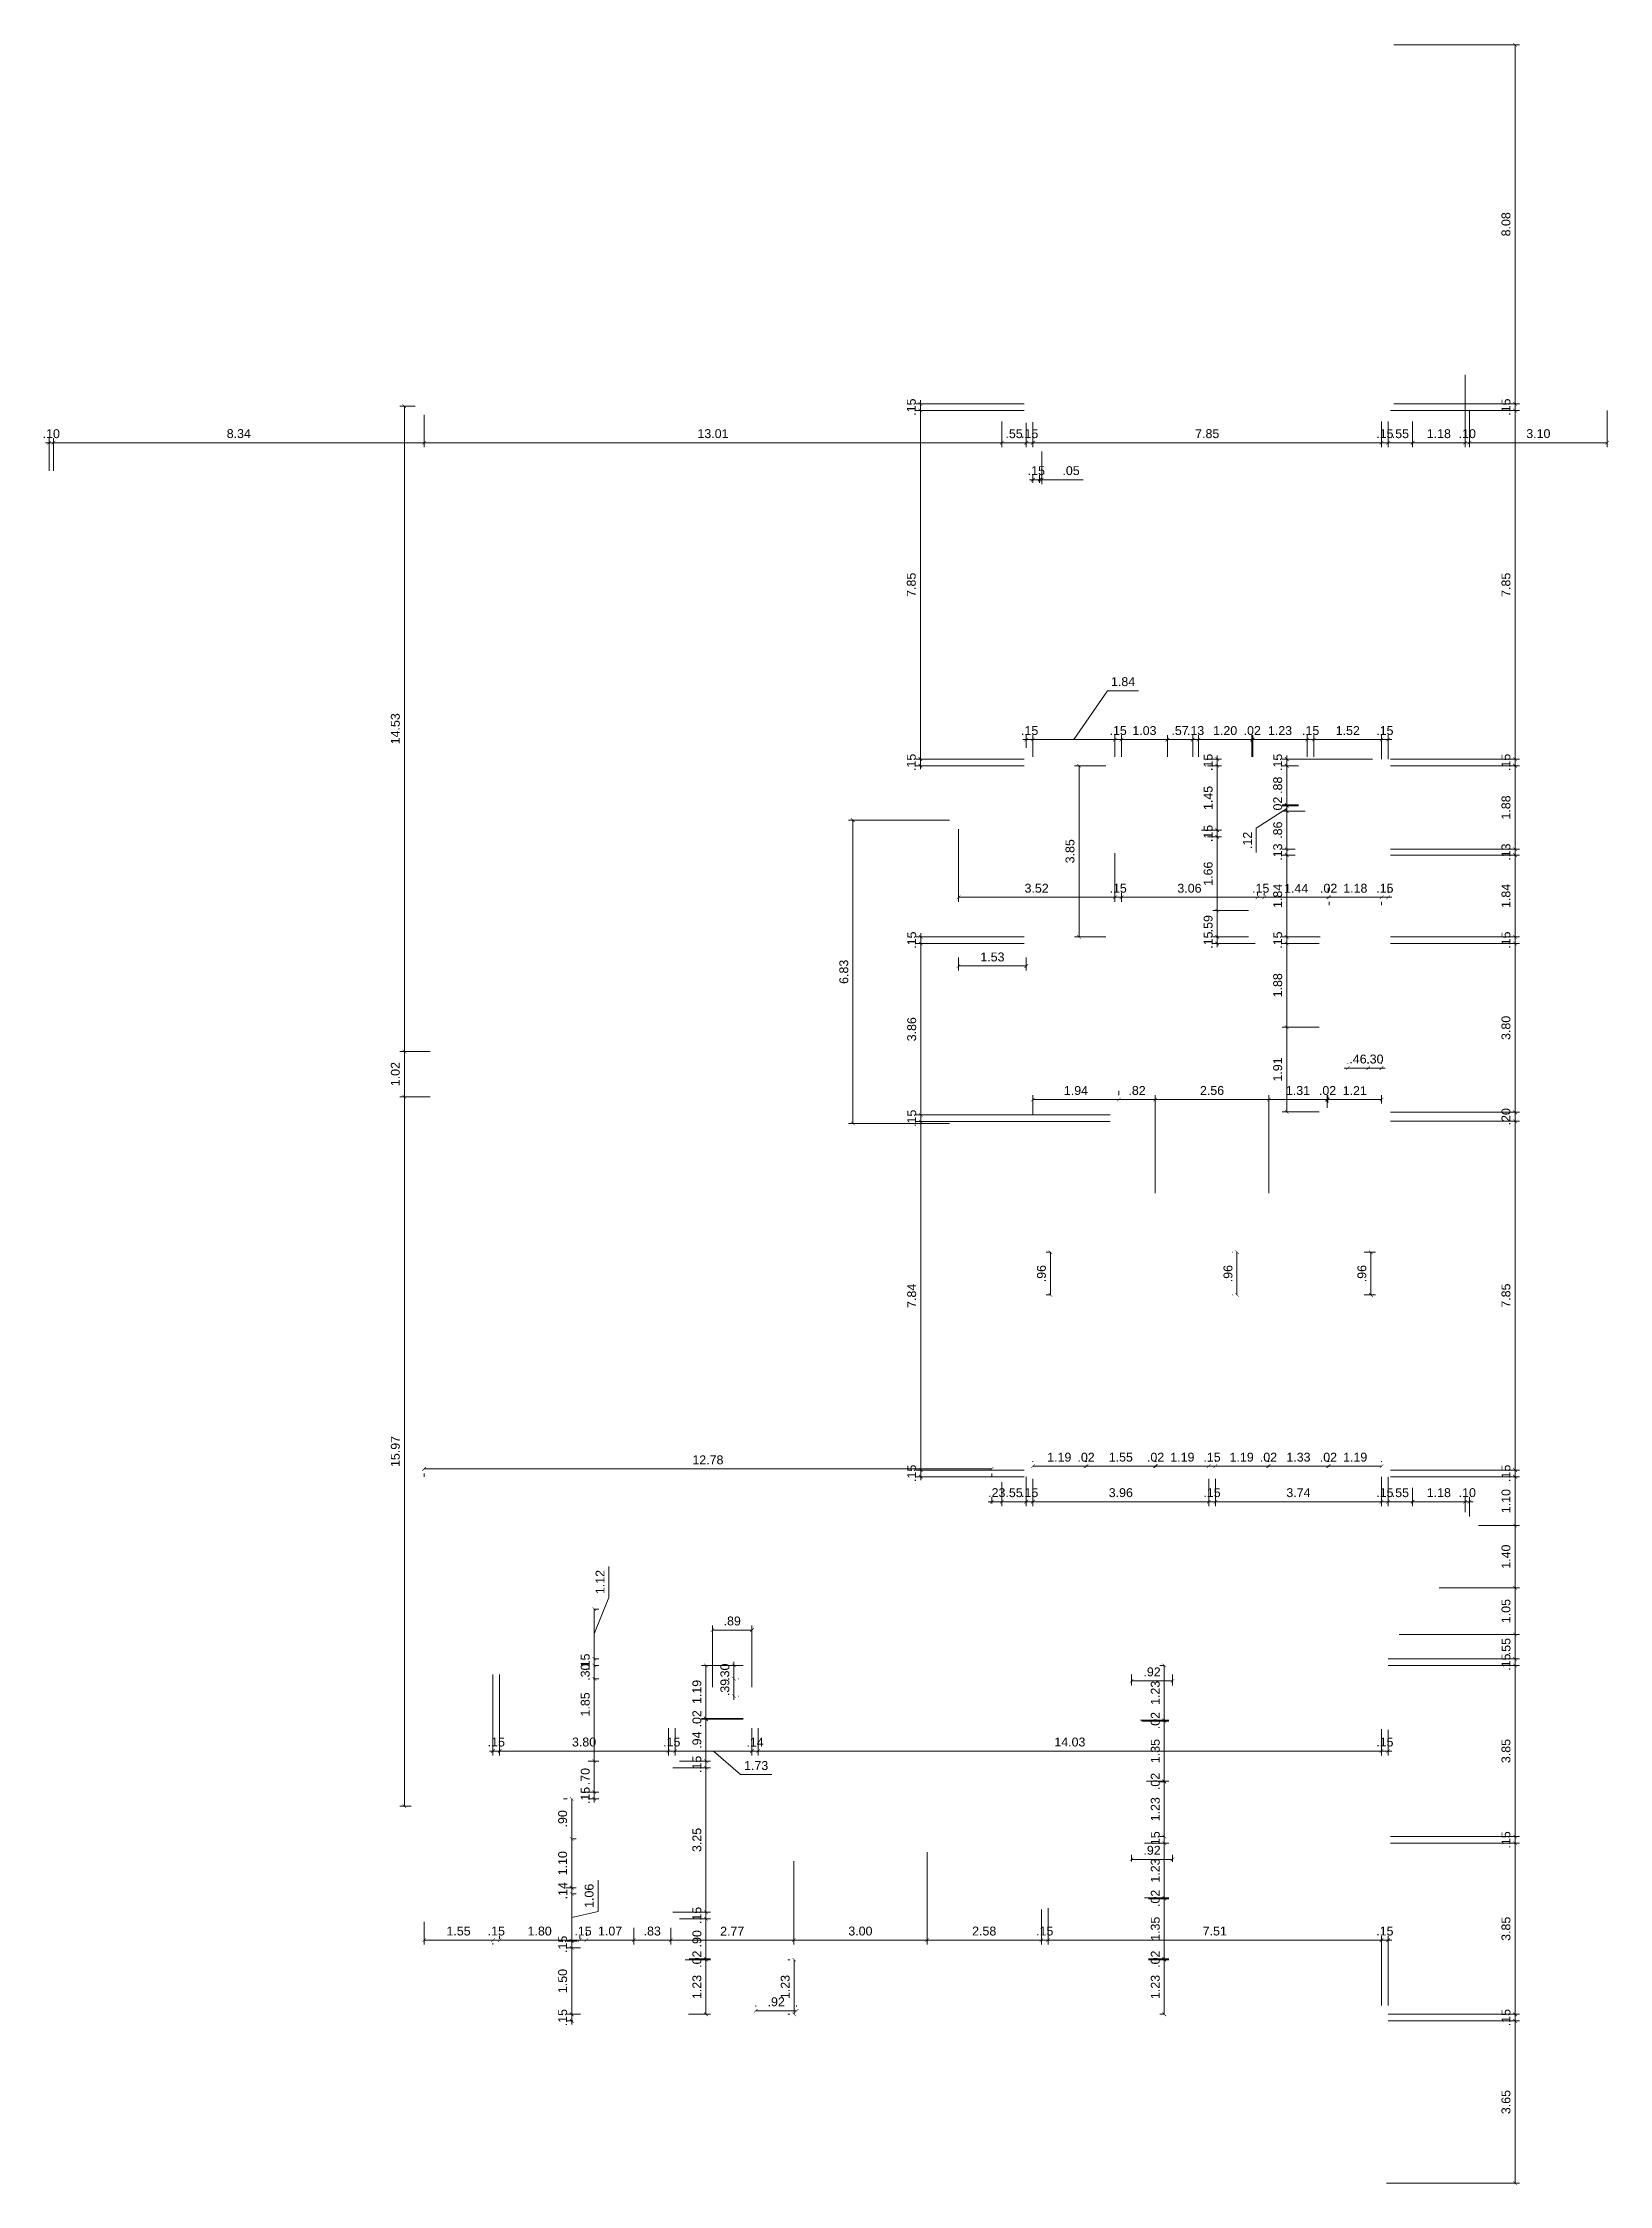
# Model space of a CAD drawing. Header units: metres. Extents: x 2304 to 3408, y 318 to 588.
# Drawn here: x 2349.23 to 2384.48, y 351.67 to 399.88 of the extents above; entities that cross this region are included whole.
import ezdxf

# ---------------------------------------------------------------- set-up
doc = ezdxf.new("R2010")
doc.units = ezdxf.units.M
doc.header["$LTSCALE"] = 5.5
doc.header["$MEASUREMENT"] = 0
doc.header["$PDMODE"] = 1
doc.layers.add('2prancha', color=4, linetype='Continuous', lineweight=18)
doc.layers.add('COTA 1 100', color=2, linetype='Continuous')
doc.styles.add('Luana', font='arial.ttf')
doc.dimstyles.new('arial100', dxfattribs={"dimtxt": 0.2, "dimasz": 0.08, "dimexe": 0.1, "dimexo": 0.2, "dimgap": 0.1, "dimtad": 1, "dimzin": 4, "dimdsep": 46, "dimtxsty": 'Luana', "dimblk": 'ARCHTICK', "dimcen": 0, "dimclrd": 7, "dimclre": 7, "dimclrt": 256, "dimadec": 0, "dimazin": 0, "dimtfac": 1, "dimtix": 1, "dimtmove": 0, "dimatfit": 3, "dimldrblk": 'CLOSEDBLANK', "dimfxl": 0, "dimlwd": 5, "dimlwe": 5, "dimarcsym": 0})

msp = doc.modelspace()

# ---------------------------------------------------------------- blocks, each defined once
blk = doc.blocks.new('_ArchTick')
at = {"color": 0, "linetype": 'ByBlock', "const_width": 0.15}
blk.add_lwpolyline([(-0.5, -0.5), (0.5, 0.5)], dxfattribs=at)
blk = doc.blocks.new('*D92')
at = {"layer": 'COTA 1 100', "color": 7, "lineweight": 5}
for p, q in [((2381.337, 391.605), (2381.337, 390.78)), ((2384.437, 391.605), (2384.437, 390.78)), ((2384.437, 390.88), (2381.337, 390.88))]:
    blk.add_line(p, q, dxfattribs=at)
at = {"layer": 'Defpoints', "color": 0}
for p in [(2381.337, 391.805), (2384.437, 391.805), (2381.337, 390.88)]:
    blk.add_point(p, dxfattribs=at)
at = {"layer": 'COTA 1 100', "color": 7, "lineweight": 5, "xscale": 0.08, "yscale": 0.08, "zscale": 0.08, "rotation": 180}
blk.add_blockref('_ArchTick', (2381.337, 390.88), dxfattribs=at)
at = {"layer": 'COTA 1 100', "color": 7, "lineweight": 5, "xscale": 0.08, "yscale": 0.08, "zscale": 0.08}
blk.add_blockref('_ArchTick', (2384.437, 390.88), dxfattribs=at)
at = {"layer": 'COTA 1 100', "insert": (2382.887, 391.083), "char_height": 0.2, "attachment_point": 5, "style": 'Luana'}
blk.add_mtext('3.10', dxfattribs=at)
blk = doc.blocks.new('_ClosedBlank')
at = {"layer": '2prancha', "color": 0, "lineweight": -2}
for p, q in [((-1, 0.17), (0, 0)), ((-1, 0.17), (-1, -0.17)), ((0, 0), (-1, -0.17))]:
    blk.add_line(p, q, dxfattribs=at)
blk = doc.blocks.new('*D93')
at = {"layer": 'COTA 1 100', "color": 7, "lineweight": 5}
for p, q in [((2381.237, 392.405), (2381.237, 390.78)), ((2381.337, 391.605), (2381.337, 390.78)), ((2381.237, 390.88), (2381.157, 390.88)), ((2381.337, 390.88), (2381.237, 390.88)), ((2381.337, 390.88), (2381.417, 390.88))]:
    blk.add_line(p, q, dxfattribs=at)
at = {"layer": 'Defpoints', "color": 0}
for p in [(2381.237, 392.605), (2381.337, 391.805), (2381.237, 390.88)]:
    blk.add_point(p, dxfattribs=at)
at = {"layer": 'COTA 1 100', "color": 7, "lineweight": 5, "xscale": 0.08, "yscale": 0.08, "zscale": 0.08}
blk.add_blockref('_ArchTick', (2381.237, 390.88), dxfattribs=at)
at = {"layer": 'COTA 1 100', "color": 7, "lineweight": 5, "xscale": 0.08, "yscale": 0.08, "zscale": 0.08, "rotation": 180}
blk.add_blockref('_ArchTick', (2381.337, 390.88), dxfattribs=at)
at = {"layer": 'COTA 1 100', "insert": (2381.287, 391.082), "char_height": 0.2, "attachment_point": 5, "style": 'Luana'}
blk.add_mtext('.10', dxfattribs=at)
blk = doc.blocks.new('*D94')
at = {"layer": 'COTA 1 100', "color": 7, "lineweight": 5}
for p, q in [((2381.237, 392.405), (2381.237, 390.78)), ((2380.057, 391.36), (2380.057, 390.78)), ((2381.237, 390.88), (2380.057, 390.88))]:
    blk.add_line(p, q, dxfattribs=at)
at = {"layer": 'Defpoints', "color": 0}
for p in [(2381.237, 392.605), (2380.057, 391.56), (2380.057, 390.88)]:
    blk.add_point(p, dxfattribs=at)
at = {"layer": 'COTA 1 100', "color": 7, "lineweight": 5, "xscale": 0.08, "yscale": 0.08, "zscale": 0.08, "rotation": 180}
blk.add_blockref('_ArchTick', (2380.057, 390.88), dxfattribs=at)
at = {"layer": 'COTA 1 100', "color": 7, "lineweight": 5, "xscale": 0.08, "yscale": 0.08, "zscale": 0.08}
blk.add_blockref('_ArchTick', (2381.237, 390.88), dxfattribs=at)
at = {"layer": 'COTA 1 100', "insert": (2380.647, 391.082), "char_height": 0.2, "attachment_point": 5, "style": 'Luana'}
blk.add_mtext('1.18', dxfattribs=at)
blk = doc.blocks.new('*D95')
at = {"layer": 'COTA 1 100', "color": 7, "lineweight": 5}
for p, q in [((2379.507, 391.36), (2379.507, 390.78)), ((2380.057, 391.36), (2380.057, 390.78)), ((2379.507, 390.88), (2379.427, 390.88)), ((2380.057, 390.88), (2379.507, 390.88)), ((2380.057, 390.88), (2380.137, 390.88))]:
    blk.add_line(p, q, dxfattribs=at)
at = {"layer": 'Defpoints', "color": 0}
for p in [(2379.507, 391.56), (2380.057, 391.56), (2379.507, 390.88)]:
    blk.add_point(p, dxfattribs=at)
at = {"layer": 'COTA 1 100', "color": 7, "lineweight": 5, "xscale": 0.08, "yscale": 0.08, "zscale": 0.08}
blk.add_blockref('_ArchTick', (2379.507, 390.88), dxfattribs=at)
at = {"layer": 'COTA 1 100', "color": 7, "lineweight": 5, "xscale": 0.08, "yscale": 0.08, "zscale": 0.08, "rotation": 180}
blk.add_blockref('_ArchTick', (2380.057, 390.88), dxfattribs=at)
at = {"layer": 'COTA 1 100', "insert": (2379.782, 391.082), "char_height": 0.2, "attachment_point": 5, "style": 'Luana'}
blk.add_mtext('.55', dxfattribs=at)
blk = doc.blocks.new('*D96')
at = {"layer": 'COTA 1 100', "color": 7, "lineweight": 5}
for p, q in [((2379.357, 391.36), (2379.357, 390.78)), ((2379.507, 391.36), (2379.507, 390.78)), ((2379.357, 390.88), (2379.277, 390.88)), ((2379.507, 390.88), (2379.357, 390.88)), ((2379.507, 390.88), (2379.587, 390.88))]:
    blk.add_line(p, q, dxfattribs=at)
at = {"layer": 'Defpoints', "color": 0}
for p in [(2379.357, 391.56), (2379.507, 391.56), (2379.357, 390.88)]:
    blk.add_point(p, dxfattribs=at)
at = {"layer": 'COTA 1 100', "color": 7, "lineweight": 5, "xscale": 0.08, "yscale": 0.08, "zscale": 0.08}
blk.add_blockref('_ArchTick', (2379.357, 390.88), dxfattribs=at)
at = {"layer": 'COTA 1 100', "color": 7, "lineweight": 5, "xscale": 0.08, "yscale": 0.08, "zscale": 0.08, "rotation": 180}
blk.add_blockref('_ArchTick', (2379.507, 390.88), dxfattribs=at)
at = {"layer": 'COTA 1 100', "insert": (2379.432, 391.082), "char_height": 0.2, "attachment_point": 5, "style": 'Luana'}
blk.add_mtext('.15', dxfattribs=at)
blk = doc.blocks.new('*D97')
at = {"layer": 'COTA 1 100', "color": 7, "lineweight": 5}
for p, q in [((2371.512, 391.342), (2371.512, 390.78)), ((2379.357, 391.36), (2379.357, 390.78)), ((2379.357, 390.88), (2371.512, 390.88))]:
    blk.add_line(p, q, dxfattribs=at)
at = {"layer": 'Defpoints', "color": 0}
for p in [(2371.512, 391.542), (2379.357, 391.56), (2371.512, 390.88)]:
    blk.add_point(p, dxfattribs=at)
at = {"layer": 'COTA 1 100', "color": 7, "lineweight": 5, "xscale": 0.08, "yscale": 0.08, "zscale": 0.08, "rotation": 180}
blk.add_blockref('_ArchTick', (2371.512, 390.88), dxfattribs=at)
at = {"layer": 'COTA 1 100', "color": 7, "lineweight": 5, "xscale": 0.08, "yscale": 0.08, "zscale": 0.08}
blk.add_blockref('_ArchTick', (2379.357, 390.88), dxfattribs=at)
at = {"layer": 'COTA 1 100', "insert": (2375.434, 391.082), "char_height": 0.2, "attachment_point": 5, "style": 'Luana'}
blk.add_mtext('7.85', dxfattribs=at)
blk = doc.blocks.new('*D98')
at = {"layer": 'COTA 1 100', "color": 7, "lineweight": 5}
for p, q in [((2371.362, 391.327), (2371.362, 390.78)), ((2371.512, 391.342), (2371.512, 390.78)), ((2371.362, 390.88), (2371.282, 390.88)), ((2371.512, 390.88), (2371.362, 390.88)), ((2371.512, 390.88), (2371.592, 390.88))]:
    blk.add_line(p, q, dxfattribs=at)
at = {"layer": 'Defpoints', "color": 0}
for p in [(2371.362, 391.527), (2371.512, 391.542), (2371.362, 390.88)]:
    blk.add_point(p, dxfattribs=at)
at = {"layer": 'COTA 1 100', "color": 7, "lineweight": 5, "xscale": 0.08, "yscale": 0.08, "zscale": 0.08}
blk.add_blockref('_ArchTick', (2371.362, 390.88), dxfattribs=at)
at = {"layer": 'COTA 1 100', "color": 7, "lineweight": 5, "xscale": 0.08, "yscale": 0.08, "zscale": 0.08, "rotation": 180}
blk.add_blockref('_ArchTick', (2371.512, 390.88), dxfattribs=at)
at = {"layer": 'COTA 1 100', "insert": (2371.437, 391.082), "char_height": 0.2, "attachment_point": 5, "style": 'Luana'}
blk.add_mtext('.15', dxfattribs=at)
blk = doc.blocks.new('*D99')
at = {"layer": 'COTA 1 100', "color": 7, "lineweight": 5}
for p, q in [((2370.812, 391.36), (2370.812, 390.78)), ((2371.362, 391.327), (2371.362, 390.78)), ((2370.812, 390.88), (2370.732, 390.88)), ((2371.362, 390.88), (2370.812, 390.88)), ((2371.362, 390.88), (2371.442, 390.88))]:
    blk.add_line(p, q, dxfattribs=at)
at = {"layer": 'Defpoints', "color": 0}
for p in [(2370.812, 391.56), (2371.362, 391.527), (2370.812, 390.88)]:
    blk.add_point(p, dxfattribs=at)
at = {"layer": 'COTA 1 100', "color": 7, "lineweight": 5, "xscale": 0.08, "yscale": 0.08, "zscale": 0.08}
blk.add_blockref('_ArchTick', (2370.812, 390.88), dxfattribs=at)
at = {"layer": 'COTA 1 100', "color": 7, "lineweight": 5, "xscale": 0.08, "yscale": 0.08, "zscale": 0.08, "rotation": 180}
blk.add_blockref('_ArchTick', (2371.362, 390.88), dxfattribs=at)
at = {"layer": 'COTA 1 100', "insert": (2371.087, 391.082), "char_height": 0.2, "attachment_point": 5, "style": 'Luana'}
blk.add_mtext('.55', dxfattribs=at)
blk = doc.blocks.new('*D100')
at = {"layer": 'COTA 1 100', "color": 7, "lineweight": 5}
for p, q in [((2357.807, 391.505), (2357.807, 390.78)), ((2370.812, 391.36), (2370.812, 390.78)), ((2370.812, 390.88), (2357.807, 390.88))]:
    blk.add_line(p, q, dxfattribs=at)
at = {"layer": 'Defpoints', "color": 0}
for p in [(2357.807, 391.705), (2370.812, 391.56), (2357.807, 390.88)]:
    blk.add_point(p, dxfattribs=at)
at = {"layer": 'COTA 1 100', "color": 7, "lineweight": 5, "xscale": 0.08, "yscale": 0.08, "zscale": 0.08, "rotation": 180}
blk.add_blockref('_ArchTick', (2357.807, 390.88), dxfattribs=at)
at = {"layer": 'COTA 1 100', "color": 7, "lineweight": 5, "xscale": 0.08, "yscale": 0.08, "zscale": 0.08}
blk.add_blockref('_ArchTick', (2370.812, 390.88), dxfattribs=at)
at = {"layer": 'COTA 1 100', "insert": (2364.309, 391.083), "char_height": 0.2, "attachment_point": 5, "style": 'Luana'}
blk.add_mtext('13.01', dxfattribs=at)
blk = doc.blocks.new('*D101')
at = {"layer": 'COTA 1 100', "color": 7, "lineweight": 5}
for p, q in [((2371.512, 389.975), (2371.512, 390.148)), ((2371.662, 389.975), (2371.662, 390.148)), ((2371.512, 390.048), (2371.432, 390.048)), ((2371.512, 390.048), (2371.662, 390.048)), ((2371.662, 390.048), (2371.742, 390.048))]:
    blk.add_line(p, q, dxfattribs=at)
at = {"layer": 'Defpoints', "color": 0}
for p in [(2371.512, 389.775), (2371.662, 390.048), (2371.662, 389.775)]:
    blk.add_point(p, dxfattribs=at)
at = {"layer": 'COTA 1 100', "color": 7, "lineweight": 5, "xscale": 0.08, "yscale": 0.08, "zscale": 0.08}
blk.add_blockref('_ArchTick', (2371.512, 390.048), dxfattribs=at)
at = {"layer": 'COTA 1 100', "color": 7, "lineweight": 5, "xscale": 0.08, "yscale": 0.08, "zscale": 0.08, "rotation": 180}
blk.add_blockref('_ArchTick', (2371.662, 390.048), dxfattribs=at)
at = {"layer": 'COTA 1 100', "insert": (2371.587, 390.25), "char_height": 0.2, "attachment_point": 5, "style": 'Luana'}
blk.add_mtext('.15', dxfattribs=at)
blk = doc.blocks.new('*D102')
at = {"layer": 'COTA 1 100', "color": 7, "lineweight": 5}
for p, q in [((2371.712, 390.68), (2371.712, 389.948)), ((2371.662, 389.975), (2371.662, 390.148)), ((2371.662, 390.048), (2371.582, 390.048)), ((2371.662, 390.048), (2371.712, 390.048)), ((2371.662, 390.048), (2371.712, 390.048)), ((2371.712, 390.048), (2371.792, 390.048)), ((2372.645, 390.048), (2371.712, 390.048))]:
    blk.add_line(p, q, dxfattribs=at)
at = {"layer": 'Defpoints', "color": 0}
for p in [(2371.712, 390.88), (2371.662, 389.775), (2371.712, 390.048)]:
    blk.add_point(p, dxfattribs=at)
at = {"layer": 'COTA 1 100', "color": 7, "lineweight": 5, "xscale": 0.08, "yscale": 0.08, "zscale": 0.08}
blk.add_blockref('_ArchTick', (2371.662, 390.048), dxfattribs=at)
at = {"layer": 'COTA 1 100', "color": 7, "lineweight": 5, "xscale": 0.08, "yscale": 0.08, "zscale": 0.08, "rotation": 180}
blk.add_blockref('_ArchTick', (2371.712, 390.048), dxfattribs=at)
at = {"layer": 'COTA 1 100', "insert": (2372.369, 390.25), "char_height": 0.2, "attachment_point": 5, "style": 'Luana'}
blk.add_mtext('.05', dxfattribs=at)
blk = doc.blocks.new('*D103')
at = {"layer": 'COTA 1 100', "color": 7, "lineweight": 5}
for p, q in [((2357.807, 391.505), (2357.807, 390.78)), ((2349.465, 390.248), (2349.465, 390.98)), ((2357.807, 390.88), (2349.465, 390.88))]:
    blk.add_line(p, q, dxfattribs=at)
at = {"layer": 'Defpoints', "color": 0}
for p in [(2357.807, 391.705), (2349.465, 390.88), (2349.465, 390.048)]:
    blk.add_point(p, dxfattribs=at)
at = {"layer": 'COTA 1 100', "color": 7, "lineweight": 5, "xscale": 0.08, "yscale": 0.08, "zscale": 0.08, "rotation": 180}
blk.add_blockref('_ArchTick', (2349.465, 390.88), dxfattribs=at)
at = {"layer": 'COTA 1 100', "color": 7, "lineweight": 5, "xscale": 0.08, "yscale": 0.08, "zscale": 0.08}
blk.add_blockref('_ArchTick', (2357.807, 390.88), dxfattribs=at)
at = {"layer": 'COTA 1 100', "insert": (2353.636, 391.083), "char_height": 0.2, "attachment_point": 5, "style": 'Luana'}
blk.add_mtext('8.34', dxfattribs=at)
blk = doc.blocks.new('*D104')
at = {"layer": 'COTA 1 100', "color": 7, "lineweight": 5}
for p, q in [((2349.365, 390.88), (2349.285, 390.88)), ((2349.365, 390.248), (2349.365, 390.98)), ((2349.465, 390.88), (2349.365, 390.88)), ((2349.465, 390.248), (2349.465, 390.98)), ((2349.465, 390.88), (2349.545, 390.88))]:
    blk.add_line(p, q, dxfattribs=at)
at = {"layer": 'Defpoints', "color": 0}
for p in [(2349.365, 390.88), (2349.365, 390.048), (2349.465, 390.048)]:
    blk.add_point(p, dxfattribs=at)
at = {"layer": 'COTA 1 100', "color": 7, "lineweight": 5, "xscale": 0.08, "yscale": 0.08, "zscale": 0.08}
blk.add_blockref('_ArchTick', (2349.365, 390.88), dxfattribs=at)
at = {"layer": 'COTA 1 100', "color": 7, "lineweight": 5, "xscale": 0.08, "yscale": 0.08, "zscale": 0.08, "rotation": 180}
blk.add_blockref('_ArchTick', (2349.465, 390.88), dxfattribs=at)
at = {"layer": 'COTA 1 100', "insert": (2349.415, 391.082), "char_height": 0.2, "attachment_point": 5, "style": 'Luana'}
blk.add_mtext('.10', dxfattribs=at)
blk = doc.blocks.new('*D105')
at = {"layer": 'COTA 1 100', "color": 7, "lineweight": 5}
for p, q in [((2379.637, 399.835), (2382.462, 399.835)), ((2382.362, 399.835), (2382.362, 391.755)), ((2379.637, 391.755), (2382.462, 391.755))]:
    blk.add_line(p, q, dxfattribs=at)
at = {"layer": 'Defpoints', "color": 0}
for p in [(2379.437, 399.835), (2379.437, 391.755), (2382.362, 391.755)]:
    blk.add_point(p, dxfattribs=at)
at = {"layer": 'COTA 1 100', "color": 7, "lineweight": 5, "xscale": 0.08, "yscale": 0.08, "zscale": 0.08}
for p, rotation in [((2382.362, 399.835), 90), ((2382.362, 391.755), 270)]:
    blk.add_blockref('_ArchTick', p, dxfattribs=dict(at, rotation=rotation))
at = {"layer": 'COTA 1 100', "insert": (2382.159, 395.795), "char_height": 0.2, "attachment_point": 5, "rotation": 90, "style": 'Luana'}
blk.add_mtext('8.08', dxfattribs=at)
blk = doc.blocks.new('*D106')
at = {"layer": 'COTA 1 100', "color": 7, "lineweight": 5}
for p, q in [((2379.557, 391.605), (2382.462, 391.605)), ((2379.637, 391.755), (2382.462, 391.755)), ((2382.362, 391.755), (2382.362, 391.835)), ((2382.362, 391.755), (2382.362, 391.605)), ((2382.362, 391.605), (2382.362, 391.525))]:
    blk.add_line(p, q, dxfattribs=at)
at = {"layer": 'Defpoints', "color": 0}
for p in [(2379.357, 391.605), (2379.437, 391.755), (2382.362, 391.605)]:
    blk.add_point(p, dxfattribs=at)
at = {"layer": 'COTA 1 100', "color": 7, "lineweight": 5, "xscale": 0.08, "yscale": 0.08, "zscale": 0.08}
for p, rotation in [((2382.362, 391.755), 270), ((2382.362, 391.605), 90)]:
    blk.add_blockref('_ArchTick', p, dxfattribs=dict(at, rotation=rotation))
at = {"layer": 'COTA 1 100', "insert": (2382.159, 391.68), "char_height": 0.2, "attachment_point": 5, "rotation": 90, "style": 'Luana'}
blk.add_mtext('.15', dxfattribs=at)
blk = doc.blocks.new('*D107')
at = {"layer": 'COTA 1 100', "color": 7, "lineweight": 5}
for p, q in [((2379.557, 391.605), (2382.462, 391.605)), ((2382.362, 391.605), (2382.362, 383.76)), ((2379.557, 383.76), (2382.462, 383.76))]:
    blk.add_line(p, q, dxfattribs=at)
at = {"layer": 'Defpoints', "color": 0}
for p in [(2379.357, 391.605), (2379.357, 383.76), (2382.362, 383.76)]:
    blk.add_point(p, dxfattribs=at)
at = {"layer": 'COTA 1 100', "color": 7, "lineweight": 5, "xscale": 0.08, "yscale": 0.08, "zscale": 0.08}
for p, rotation in [((2382.362, 391.605), 90), ((2382.362, 383.76), 270)]:
    blk.add_blockref('_ArchTick', p, dxfattribs=dict(at, rotation=rotation))
at = {"layer": 'COTA 1 100', "insert": (2382.159, 387.682), "char_height": 0.2, "attachment_point": 5, "rotation": 90, "style": 'Luana'}
blk.add_mtext('7.85', dxfattribs=at)
blk = doc.blocks.new('*D108')
at = {"layer": 'COTA 1 100', "color": 7, "lineweight": 5}
for p, q in [((2382.362, 383.76), (2382.362, 383.84)), ((2379.557, 383.76), (2382.462, 383.76)), ((2379.557, 383.61), (2382.462, 383.61)), ((2382.362, 383.76), (2382.362, 383.61)), ((2382.362, 383.61), (2382.362, 383.53))]:
    blk.add_line(p, q, dxfattribs=at)
at = {"layer": 'Defpoints', "color": 0}
for p in [(2379.357, 383.76), (2379.357, 383.61), (2382.362, 383.61)]:
    blk.add_point(p, dxfattribs=at)
at = {"layer": 'COTA 1 100', "color": 7, "lineweight": 5, "xscale": 0.08, "yscale": 0.08, "zscale": 0.08}
for p, rotation in [((2382.362, 383.76), 270), ((2382.362, 383.61), 90)]:
    blk.add_blockref('_ArchTick', p, dxfattribs=dict(at, rotation=rotation))
at = {"layer": 'COTA 1 100', "insert": (2382.159, 383.685), "char_height": 0.2, "attachment_point": 5, "rotation": 90, "style": 'Luana'}
blk.add_mtext('.15', dxfattribs=at)
blk = doc.blocks.new('*D109')
at = {"layer": 'COTA 1 100', "color": 7, "lineweight": 5}
for p, q in [((2379.557, 383.61), (2382.462, 383.61)), ((2382.362, 383.61), (2382.362, 381.73)), ((2379.557, 381.73), (2382.462, 381.73))]:
    blk.add_line(p, q, dxfattribs=at)
at = {"layer": 'Defpoints', "color": 0}
for p in [(2379.357, 383.61), (2379.357, 381.73), (2382.362, 381.73)]:
    blk.add_point(p, dxfattribs=at)
at = {"layer": 'COTA 1 100', "color": 7, "lineweight": 5, "xscale": 0.08, "yscale": 0.08, "zscale": 0.08}
for p, rotation in [((2382.362, 383.61), 90), ((2382.362, 381.73), 270)]:
    blk.add_blockref('_ArchTick', p, dxfattribs=dict(at, rotation=rotation))
at = {"layer": 'COTA 1 100', "insert": (2382.159, 382.67), "char_height": 0.2, "attachment_point": 5, "rotation": 90, "style": 'Luana'}
blk.add_mtext('1.88', dxfattribs=at)
blk = doc.blocks.new('*D110')
at = {"layer": 'COTA 1 100', "color": 7, "lineweight": 5}
for p, q in [((2379.557, 381.73), (2382.462, 381.73)), ((2379.557, 381.6), (2382.462, 381.6)), ((2382.362, 381.73), (2382.362, 381.81)), ((2382.362, 381.73), (2382.362, 381.6)), ((2382.362, 381.6), (2382.362, 381.52))]:
    blk.add_line(p, q, dxfattribs=at)
at = {"layer": 'Defpoints', "color": 0}
for p in [(2379.357, 381.73), (2379.357, 381.6), (2382.362, 381.6)]:
    blk.add_point(p, dxfattribs=at)
at = {"layer": 'COTA 1 100', "color": 7, "lineweight": 5, "xscale": 0.08, "yscale": 0.08, "zscale": 0.08}
for p, rotation in [((2382.362, 381.73), 270), ((2382.362, 381.6), 90)]:
    blk.add_blockref('_ArchTick', p, dxfattribs=dict(at, rotation=rotation))
at = {"layer": 'COTA 1 100', "insert": (2382.159, 381.665), "char_height": 0.2, "attachment_point": 5, "rotation": 90, "style": 'Luana'}
blk.add_mtext('.13', dxfattribs=at)
blk = doc.blocks.new('*D111')
at = {"layer": 'COTA 1 100', "color": 7, "lineweight": 5}
for p, q in [((2379.557, 381.6), (2382.462, 381.6)), ((2382.362, 381.6), (2382.362, 379.76)), ((2379.557, 379.76), (2382.462, 379.76))]:
    blk.add_line(p, q, dxfattribs=at)
at = {"layer": 'Defpoints', "color": 0}
for p in [(2379.357, 381.6), (2379.357, 379.76), (2382.362, 379.76)]:
    blk.add_point(p, dxfattribs=at)
at = {"layer": 'COTA 1 100', "color": 7, "lineweight": 5, "xscale": 0.08, "yscale": 0.08, "zscale": 0.08}
for p, rotation in [((2382.362, 381.6), 90), ((2382.362, 379.76), 270)]:
    blk.add_blockref('_ArchTick', p, dxfattribs=dict(at, rotation=rotation))
at = {"layer": 'COTA 1 100', "insert": (2382.159, 380.68), "char_height": 0.2, "attachment_point": 5, "rotation": 90, "style": 'Luana'}
blk.add_mtext('1.84', dxfattribs=at)
blk = doc.blocks.new('*D112')
at = {"layer": 'COTA 1 100', "color": 7, "lineweight": 5}
for p, q in [((2379.557, 379.76), (2382.462, 379.76)), ((2379.557, 379.61), (2382.462, 379.61)), ((2382.362, 379.76), (2382.362, 379.84)), ((2382.362, 379.76), (2382.362, 379.61)), ((2382.362, 379.61), (2382.362, 379.53))]:
    blk.add_line(p, q, dxfattribs=at)
at = {"layer": 'Defpoints', "color": 0}
for p in [(2379.357, 379.76), (2379.357, 379.61), (2382.362, 379.61)]:
    blk.add_point(p, dxfattribs=at)
at = {"layer": 'COTA 1 100', "color": 7, "lineweight": 5, "xscale": 0.08, "yscale": 0.08, "zscale": 0.08}
for p, rotation in [((2382.362, 379.76), 270), ((2382.362, 379.61), 90)]:
    blk.add_blockref('_ArchTick', p, dxfattribs=dict(at, rotation=rotation))
at = {"layer": 'COTA 1 100', "insert": (2382.159, 379.685), "char_height": 0.2, "attachment_point": 5, "rotation": 90, "style": 'Luana'}
blk.add_mtext('.15', dxfattribs=at)
blk = doc.blocks.new('*D113')
at = {"layer": 'COTA 1 100', "color": 7, "lineweight": 5}
for p, q in [((2379.557, 379.61), (2382.462, 379.61)), ((2382.362, 379.61), (2382.362, 375.81)), ((2379.557, 375.81), (2382.462, 375.81))]:
    blk.add_line(p, q, dxfattribs=at)
at = {"layer": 'Defpoints', "color": 0}
for p in [(2379.357, 379.61), (2379.357, 375.81), (2382.362, 375.81)]:
    blk.add_point(p, dxfattribs=at)
at = {"layer": 'COTA 1 100', "color": 7, "lineweight": 5, "xscale": 0.08, "yscale": 0.08, "zscale": 0.08}
for p, rotation in [((2382.362, 379.61), 90), ((2382.362, 375.81), 270)]:
    blk.add_blockref('_ArchTick', p, dxfattribs=dict(at, rotation=rotation))
at = {"layer": 'COTA 1 100', "insert": (2382.159, 377.71), "char_height": 0.2, "attachment_point": 5, "rotation": 90, "style": 'Luana'}
blk.add_mtext('3.80', dxfattribs=at)
blk = doc.blocks.new('*D114')
at = {"layer": 'COTA 1 100', "color": 7, "lineweight": 5}
for p, q in [((2379.557, 375.81), (2382.462, 375.81)), ((2379.557, 375.61), (2382.462, 375.61)), ((2382.362, 375.81), (2382.362, 375.89)), ((2382.362, 375.81), (2382.362, 375.61)), ((2382.362, 375.61), (2382.362, 375.53))]:
    blk.add_line(p, q, dxfattribs=at)
at = {"layer": 'Defpoints', "color": 0}
for p in [(2379.357, 375.81), (2379.357, 375.61), (2382.362, 375.61)]:
    blk.add_point(p, dxfattribs=at)
at = {"layer": 'COTA 1 100', "color": 7, "lineweight": 5, "xscale": 0.08, "yscale": 0.08, "zscale": 0.08}
for p, rotation in [((2382.362, 375.81), 270), ((2382.362, 375.61), 90)]:
    blk.add_blockref('_ArchTick', p, dxfattribs=dict(at, rotation=rotation))
at = {"layer": 'COTA 1 100', "insert": (2382.159, 375.71), "char_height": 0.2, "attachment_point": 5, "rotation": 90, "style": 'Luana'}
blk.add_mtext('.20', dxfattribs=at)
blk = doc.blocks.new('*D115')
at = {"layer": 'COTA 1 100', "color": 7, "lineweight": 5}
for p, q in [((2379.557, 375.61), (2382.462, 375.61)), ((2382.362, 375.61), (2382.362, 367.76)), ((2379.557, 367.76), (2382.462, 367.76))]:
    blk.add_line(p, q, dxfattribs=at)
at = {"layer": 'Defpoints', "color": 0}
for p in [(2379.357, 375.61), (2379.357, 367.76), (2382.362, 367.76)]:
    blk.add_point(p, dxfattribs=at)
at = {"layer": 'COTA 1 100', "color": 7, "lineweight": 5, "xscale": 0.08, "yscale": 0.08, "zscale": 0.08}
for p, rotation in [((2382.362, 375.61), 90), ((2382.362, 367.76), 270)]:
    blk.add_blockref('_ArchTick', p, dxfattribs=dict(at, rotation=rotation))
at = {"layer": 'COTA 1 100', "insert": (2382.159, 371.685), "char_height": 0.2, "attachment_point": 5, "rotation": 90, "style": 'Luana'}
blk.add_mtext('7.85', dxfattribs=at)
blk = doc.blocks.new('*D116')
at = {"layer": 'COTA 1 100', "color": 7, "lineweight": 5}
for p, q in [((2379.557, 367.76), (2382.462, 367.76)), ((2379.557, 367.61), (2382.462, 367.61)), ((2382.362, 367.76), (2382.362, 367.84)), ((2382.362, 367.76), (2382.362, 367.61)), ((2382.362, 367.61), (2382.362, 367.53))]:
    blk.add_line(p, q, dxfattribs=at)
at = {"layer": 'Defpoints', "color": 0}
for p in [(2379.357, 367.76), (2379.357, 367.61), (2382.362, 367.61)]:
    blk.add_point(p, dxfattribs=at)
at = {"layer": 'COTA 1 100', "color": 7, "lineweight": 5, "xscale": 0.08, "yscale": 0.08, "zscale": 0.08}
for p, rotation in [((2382.362, 367.76), 270), ((2382.362, 367.61), 90)]:
    blk.add_blockref('_ArchTick', p, dxfattribs=dict(at, rotation=rotation))
at = {"layer": 'COTA 1 100', "insert": (2382.159, 367.685), "char_height": 0.2, "attachment_point": 5, "rotation": 90, "style": 'Luana'}
blk.add_mtext('.15', dxfattribs=at)
blk = doc.blocks.new('*D117')
at = {"layer": 'COTA 1 100', "color": 7, "lineweight": 5}
for p, q in [((2379.557, 367.61), (2382.462, 367.61)), ((2382.362, 367.61), (2382.362, 366.51)), ((2381.537, 366.51), (2382.462, 366.51))]:
    blk.add_line(p, q, dxfattribs=at)
at = {"layer": 'Defpoints', "color": 0}
for p in [(2379.357, 367.61), (2381.337, 366.51), (2382.362, 366.51)]:
    blk.add_point(p, dxfattribs=at)
at = {"layer": 'COTA 1 100', "color": 7, "lineweight": 5, "xscale": 0.08, "yscale": 0.08, "zscale": 0.08}
for p, rotation in [((2382.362, 367.61), 90), ((2382.362, 366.51), 270)]:
    blk.add_blockref('_ArchTick', p, dxfattribs=dict(at, rotation=rotation))
at = {"layer": 'COTA 1 100', "insert": (2382.159, 367.06), "char_height": 0.2, "attachment_point": 5, "rotation": 90, "style": 'Luana'}
blk.add_mtext('1.10', dxfattribs=at)
blk = doc.blocks.new('*D118')
at = {"layer": 'COTA 1 100', "color": 7, "lineweight": 5}
for p, q in [((2381.537, 366.51), (2382.462, 366.51)), ((2382.362, 366.51), (2382.362, 365.11)), ((2380.657, 365.11), (2382.462, 365.11))]:
    blk.add_line(p, q, dxfattribs=at)
at = {"layer": 'Defpoints', "color": 0}
for p in [(2381.337, 366.51), (2380.457, 365.11), (2382.362, 365.11)]:
    blk.add_point(p, dxfattribs=at)
at = {"layer": 'COTA 1 100', "color": 7, "lineweight": 5, "xscale": 0.08, "yscale": 0.08, "zscale": 0.08}
for p, rotation in [((2382.362, 366.51), 90), ((2382.362, 365.11), 270)]:
    blk.add_blockref('_ArchTick', p, dxfattribs=dict(at, rotation=rotation))
at = {"layer": 'COTA 1 100', "insert": (2382.159, 365.81), "char_height": 0.2, "attachment_point": 5, "rotation": 90, "style": 'Luana'}
blk.add_mtext('1.40', dxfattribs=at)
blk = doc.blocks.new('*D119')
at = {"layer": 'COTA 1 100', "color": 7, "lineweight": 5}
for p, q in [((2380.657, 365.11), (2382.462, 365.11)), ((2382.362, 365.11), (2382.362, 364.06)), ((2379.757, 364.06), (2382.462, 364.06))]:
    blk.add_line(p, q, dxfattribs=at)
at = {"layer": 'Defpoints', "color": 0}
for p in [(2380.457, 365.11), (2379.557, 364.06), (2382.362, 364.06)]:
    blk.add_point(p, dxfattribs=at)
at = {"layer": 'COTA 1 100', "color": 7, "lineweight": 5, "xscale": 0.08, "yscale": 0.08, "zscale": 0.08}
for p, rotation in [((2382.362, 365.11), 90), ((2382.362, 364.06), 270)]:
    blk.add_blockref('_ArchTick', p, dxfattribs=dict(at, rotation=rotation))
at = {"layer": 'COTA 1 100', "insert": (2382.159, 364.585), "char_height": 0.2, "attachment_point": 5, "rotation": 90, "style": 'Luana'}
blk.add_mtext('1.05', dxfattribs=at)
blk = doc.blocks.new('*D120')
at = {"layer": 'COTA 1 100', "color": 7, "lineweight": 5}
for p, q in [((2379.757, 364.06), (2382.462, 364.06)), ((2382.362, 364.06), (2382.362, 364.14)), ((2382.362, 364.06), (2382.362, 363.51)), ((2379.507, 363.51), (2382.462, 363.51)), ((2382.362, 363.51), (2382.362, 363.43))]:
    blk.add_line(p, q, dxfattribs=at)
at = {"layer": 'Defpoints', "color": 0}
for p in [(2379.557, 364.06), (2379.307, 363.51), (2382.362, 363.51)]:
    blk.add_point(p, dxfattribs=at)
at = {"layer": 'COTA 1 100', "color": 7, "lineweight": 5, "xscale": 0.08, "yscale": 0.08, "zscale": 0.08}
for p, rotation in [((2382.362, 364.06), 270), ((2382.362, 363.51), 90)]:
    blk.add_blockref('_ArchTick', p, dxfattribs=dict(at, rotation=rotation))
at = {"layer": 'COTA 1 100', "insert": (2382.16, 363.785), "char_height": 0.2, "attachment_point": 5, "rotation": 90, "style": 'Luana'}
blk.add_mtext('.55', dxfattribs=at)
blk = doc.blocks.new('*D121')
at = {"layer": 'COTA 1 100', "color": 7, "lineweight": 5}
for p, q in [((2382.362, 363.51), (2382.362, 363.59)), ((2379.507, 363.51), (2382.462, 363.51)), ((2379.507, 363.36), (2382.462, 363.36)), ((2382.362, 363.51), (2382.362, 363.36)), ((2382.362, 363.36), (2382.362, 363.28))]:
    blk.add_line(p, q, dxfattribs=at)
at = {"layer": 'Defpoints', "color": 0}
for p in [(2379.307, 363.51), (2379.307, 363.36), (2382.362, 363.36)]:
    blk.add_point(p, dxfattribs=at)
at = {"layer": 'COTA 1 100', "color": 7, "lineweight": 5, "xscale": 0.08, "yscale": 0.08, "zscale": 0.08}
for p, rotation in [((2382.362, 363.51), 270), ((2382.362, 363.36), 90)]:
    blk.add_blockref('_ArchTick', p, dxfattribs=dict(at, rotation=rotation))
at = {"layer": 'COTA 1 100', "insert": (2382.159, 363.435), "char_height": 0.2, "attachment_point": 5, "rotation": 90, "style": 'Luana'}
blk.add_mtext('.15', dxfattribs=at)
blk = doc.blocks.new('*D122')
at = {"layer": 'COTA 1 100', "color": 7, "lineweight": 5}
for p, q in [((2379.507, 363.36), (2382.462, 363.36)), ((2382.362, 363.36), (2382.362, 359.51)), ((2379.557, 359.51), (2382.462, 359.51))]:
    blk.add_line(p, q, dxfattribs=at)
at = {"layer": 'Defpoints', "color": 0}
for p in [(2379.307, 363.36), (2379.357, 359.51), (2382.362, 359.51)]:
    blk.add_point(p, dxfattribs=at)
at = {"layer": 'COTA 1 100', "color": 7, "lineweight": 5, "xscale": 0.08, "yscale": 0.08, "zscale": 0.08}
for p, rotation in [((2382.362, 363.36), 90), ((2382.362, 359.51), 270)]:
    blk.add_blockref('_ArchTick', p, dxfattribs=dict(at, rotation=rotation))
at = {"layer": 'COTA 1 100', "insert": (2382.159, 361.435), "char_height": 0.2, "attachment_point": 5, "rotation": 90, "style": 'Luana'}
blk.add_mtext('3.85', dxfattribs=at)
blk = doc.blocks.new('*D123')
at = {"layer": 'COTA 1 100', "color": 7, "lineweight": 5}
for p, q in [((2379.557, 359.51), (2382.462, 359.51)), ((2379.557, 359.36), (2382.462, 359.36)), ((2382.362, 359.51), (2382.362, 359.59)), ((2382.362, 359.51), (2382.362, 359.36)), ((2382.362, 359.36), (2382.362, 359.28))]:
    blk.add_line(p, q, dxfattribs=at)
at = {"layer": 'Defpoints', "color": 0}
for p in [(2379.357, 359.51), (2379.357, 359.36), (2382.362, 359.36)]:
    blk.add_point(p, dxfattribs=at)
at = {"layer": 'COTA 1 100', "color": 7, "lineweight": 5, "xscale": 0.08, "yscale": 0.08, "zscale": 0.08}
for p, rotation in [((2382.362, 359.51), 270), ((2382.362, 359.36), 90)]:
    blk.add_blockref('_ArchTick', p, dxfattribs=dict(at, rotation=rotation))
at = {"layer": 'COTA 1 100', "insert": (2382.159, 359.435), "char_height": 0.2, "attachment_point": 5, "rotation": 90, "style": 'Luana'}
blk.add_mtext('.15', dxfattribs=at)
blk = doc.blocks.new('*D124')
at = {"layer": 'COTA 1 100', "color": 7, "lineweight": 5}
for p, q in [((2379.557, 359.36), (2382.462, 359.36)), ((2382.362, 359.36), (2382.362, 355.51)), ((2379.507, 355.51), (2382.462, 355.51))]:
    blk.add_line(p, q, dxfattribs=at)
at = {"layer": 'Defpoints', "color": 0}
for p in [(2379.357, 359.36), (2379.307, 355.51), (2382.362, 355.51)]:
    blk.add_point(p, dxfattribs=at)
at = {"layer": 'COTA 1 100', "color": 7, "lineweight": 5, "xscale": 0.08, "yscale": 0.08, "zscale": 0.08}
for p, rotation in [((2382.362, 359.36), 90), ((2382.362, 355.51), 270)]:
    blk.add_blockref('_ArchTick', p, dxfattribs=dict(at, rotation=rotation))
at = {"layer": 'COTA 1 100', "insert": (2382.159, 357.435), "char_height": 0.2, "attachment_point": 5, "rotation": 90, "style": 'Luana'}
blk.add_mtext('3.85', dxfattribs=at)
blk = doc.blocks.new('*D125')
at = {"layer": 'COTA 1 100', "color": 7, "lineweight": 5}
for p, q in [((2379.507, 355.51), (2382.462, 355.51)), ((2379.507, 355.36), (2382.462, 355.36)), ((2382.362, 355.51), (2382.362, 355.59)), ((2382.362, 355.51), (2382.362, 355.36)), ((2382.362, 355.36), (2382.362, 355.28))]:
    blk.add_line(p, q, dxfattribs=at)
at = {"layer": 'Defpoints', "color": 0}
for p in [(2379.307, 355.51), (2379.307, 355.36), (2382.362, 355.36)]:
    blk.add_point(p, dxfattribs=at)
at = {"layer": 'COTA 1 100', "color": 7, "lineweight": 5, "xscale": 0.08, "yscale": 0.08, "zscale": 0.08}
for p, rotation in [((2382.362, 355.51), 270), ((2382.362, 355.36), 90)]:
    blk.add_blockref('_ArchTick', p, dxfattribs=dict(at, rotation=rotation))
at = {"layer": 'COTA 1 100', "insert": (2382.159, 355.435), "char_height": 0.2, "attachment_point": 5, "rotation": 90, "style": 'Luana'}
blk.add_mtext('.15', dxfattribs=at)
blk = doc.blocks.new('*D126')
at = {"layer": 'COTA 1 100', "color": 7, "lineweight": 5}
for p, q in [((2379.507, 355.36), (2382.462, 355.36)), ((2382.362, 355.36), (2382.362, 351.71)), ((2379.466, 351.71), (2382.462, 351.71))]:
    blk.add_line(p, q, dxfattribs=at)
at = {"layer": 'Defpoints', "color": 0}
for p in [(2379.307, 355.36), (2379.266, 351.71), (2382.362, 351.71)]:
    blk.add_point(p, dxfattribs=at)
at = {"layer": 'COTA 1 100', "color": 7, "lineweight": 5, "xscale": 0.08, "yscale": 0.08, "zscale": 0.08}
for p, rotation in [((2382.362, 355.36), 90), ((2382.362, 351.71), 270)]:
    blk.add_blockref('_ArchTick', p, dxfattribs=dict(at, rotation=rotation))
at = {"layer": 'COTA 1 100', "insert": (2382.159, 353.535), "char_height": 0.2, "attachment_point": 5, "rotation": 90, "style": 'Luana'}
blk.add_mtext('3.65', dxfattribs=at)
blk = doc.blocks.new('*D181')
at = {"layer": 'COTA 1 100', "color": 7, "lineweight": 5}
for p, q in [((2379.357, 355.71), (2379.357, 357.28)), ((2379.507, 355.71), (2379.507, 357.28)), ((2379.357, 357.18), (2379.277, 357.18)), ((2379.507, 357.18), (2379.357, 357.18)), ((2379.507, 357.18), (2379.587, 357.18))]:
    blk.add_line(p, q, dxfattribs=at)
at = {"layer": 'Defpoints', "color": 0}
for p in [(2379.357, 357.18), (2379.357, 355.51), (2379.507, 355.51)]:
    blk.add_point(p, dxfattribs=at)
at = {"layer": 'COTA 1 100', "color": 7, "lineweight": 5, "xscale": 0.08, "yscale": 0.08, "zscale": 0.08}
blk.add_blockref('_ArchTick', (2379.357, 357.18), dxfattribs=at)
at = {"layer": 'COTA 1 100', "color": 7, "lineweight": 5, "xscale": 0.08, "yscale": 0.08, "zscale": 0.08, "rotation": 180}
blk.add_blockref('_ArchTick', (2379.507, 357.18), dxfattribs=at)
at = {"layer": 'COTA 1 100', "insert": (2379.432, 357.383), "char_height": 0.2, "attachment_point": 5, "style": 'Luana'}
blk.add_mtext('.15', dxfattribs=at)
blk = doc.blocks.new('*D182')
at = {"layer": 'COTA 1 100', "color": 7, "lineweight": 5}
for p, q in [((2371.852, 357.9), (2371.852, 357.08)), ((2379.357, 355.71), (2379.357, 357.28)), ((2379.357, 357.18), (2371.852, 357.18))]:
    blk.add_line(p, q, dxfattribs=at)
at = {"layer": 'Defpoints', "color": 0}
for p in [(2371.852, 358.1), (2371.852, 357.18), (2379.357, 355.51)]:
    blk.add_point(p, dxfattribs=at)
at = {"layer": 'COTA 1 100', "color": 7, "lineweight": 5, "xscale": 0.08, "yscale": 0.08, "zscale": 0.08, "rotation": 180}
blk.add_blockref('_ArchTick', (2371.852, 357.18), dxfattribs=at)
at = {"layer": 'COTA 1 100', "color": 7, "lineweight": 5, "xscale": 0.08, "yscale": 0.08, "zscale": 0.08}
blk.add_blockref('_ArchTick', (2379.357, 357.18), dxfattribs=at)
at = {"layer": 'COTA 1 100', "insert": (2375.604, 357.383), "char_height": 0.2, "attachment_point": 5, "style": 'Luana'}
blk.add_mtext('7.51', dxfattribs=at)
blk = doc.blocks.new('*D183')
at = {"layer": 'COTA 1 100', "color": 7, "lineweight": 5}
for p, q in [((2371.702, 357.87), (2371.702, 357.08)), ((2371.852, 357.9), (2371.852, 357.08)), ((2371.702, 357.18), (2371.622, 357.18)), ((2371.852, 357.18), (2371.702, 357.18)), ((2371.852, 357.18), (2371.932, 357.18))]:
    blk.add_line(p, q, dxfattribs=at)
at = {"layer": 'Defpoints', "color": 0}
for p in [(2371.702, 358.07), (2371.852, 358.1), (2371.702, 357.18)]:
    blk.add_point(p, dxfattribs=at)
at = {"layer": 'COTA 1 100', "color": 7, "lineweight": 5, "xscale": 0.08, "yscale": 0.08, "zscale": 0.08}
blk.add_blockref('_ArchTick', (2371.702, 357.18), dxfattribs=at)
at = {"layer": 'COTA 1 100', "color": 7, "lineweight": 5, "xscale": 0.08, "yscale": 0.08, "zscale": 0.08, "rotation": 180}
blk.add_blockref('_ArchTick', (2371.852, 357.18), dxfattribs=at)
at = {"layer": 'COTA 1 100', "insert": (2371.777, 357.383), "char_height": 0.2, "attachment_point": 5, "style": 'Luana'}
blk.add_mtext('.15', dxfattribs=at)
blk = doc.blocks.new('*D184')
at = {"layer": 'COTA 1 100', "color": 7, "lineweight": 5}
for p, q in [((2369.127, 359.16), (2369.127, 357.08)), ((2371.702, 357.87), (2371.702, 357.08)), ((2371.702, 357.18), (2369.127, 357.18))]:
    blk.add_line(p, q, dxfattribs=at)
at = {"layer": 'Defpoints', "color": 0}
for p in [(2369.127, 359.36), (2371.702, 358.07), (2369.127, 357.18)]:
    blk.add_point(p, dxfattribs=at)
at = {"layer": 'COTA 1 100', "color": 7, "lineweight": 5, "xscale": 0.08, "yscale": 0.08, "zscale": 0.08, "rotation": 180}
blk.add_blockref('_ArchTick', (2369.127, 357.18), dxfattribs=at)
at = {"layer": 'COTA 1 100', "color": 7, "lineweight": 5, "xscale": 0.08, "yscale": 0.08, "zscale": 0.08}
blk.add_blockref('_ArchTick', (2371.702, 357.18), dxfattribs=at)
at = {"layer": 'COTA 1 100', "insert": (2370.414, 357.383), "char_height": 0.2, "attachment_point": 5, "style": 'Luana'}
blk.add_mtext('2.58', dxfattribs=at)
blk = doc.blocks.new('*D185')
at = {"layer": 'COTA 1 100', "color": 7, "lineweight": 5}
for p, q in [((2362.527, 357.46), (2362.527, 357.08)), ((2363.357, 357.46), (2363.357, 357.08)), ((2363.357, 357.18), (2362.527, 357.18))]:
    blk.add_line(p, q, dxfattribs=at)
at = {"layer": 'Defpoints', "color": 0}
for p in [(2362.527, 357.66), (2363.357, 357.66), (2362.527, 357.18)]:
    blk.add_point(p, dxfattribs=at)
at = {"layer": 'COTA 1 100', "color": 7, "lineweight": 5, "xscale": 0.08, "yscale": 0.08, "zscale": 0.08, "rotation": 180}
blk.add_blockref('_ArchTick', (2362.527, 357.18), dxfattribs=at)
at = {"layer": 'COTA 1 100', "color": 7, "lineweight": 5, "xscale": 0.08, "yscale": 0.08, "zscale": 0.08}
blk.add_blockref('_ArchTick', (2363.357, 357.18), dxfattribs=at)
at = {"layer": 'COTA 1 100', "insert": (2362.942, 357.383), "char_height": 0.2, "attachment_point": 5, "style": 'Luana'}
blk.add_mtext('.83', dxfattribs=at)
blk = doc.blocks.new('*D186')
at = {"layer": 'COTA 1 100', "color": 7, "lineweight": 5}
for p, q in [((2361.459, 357.36), (2361.459, 357.28)), ((2362.527, 357.46), (2362.527, 357.08)), ((2362.527, 357.18), (2361.459, 357.18))]:
    blk.add_line(p, q, dxfattribs=at)
at = {"layer": 'Defpoints', "color": 0}
for p in [(2362.527, 357.66), (2361.459, 357.18), (2361.459, 357.16)]:
    blk.add_point(p, dxfattribs=at)
at = {"layer": 'COTA 1 100', "color": 7, "lineweight": 5, "xscale": 0.08, "yscale": 0.08, "zscale": 0.08, "rotation": 180}
blk.add_blockref('_ArchTick', (2361.459, 357.18), dxfattribs=at)
at = {"layer": 'COTA 1 100', "color": 7, "lineweight": 5, "xscale": 0.08, "yscale": 0.08, "zscale": 0.08}
blk.add_blockref('_ArchTick', (2362.527, 357.18), dxfattribs=at)
at = {"layer": 'COTA 1 100', "insert": (2361.993, 357.383), "char_height": 0.2, "attachment_point": 5, "style": 'Luana'}
blk.add_mtext('1.07', dxfattribs=at)
blk = doc.blocks.new('*D187')
at = {"layer": 'COTA 1 100', "color": 7, "lineweight": 5}
for p, q in [((2361.309, 357.21), (2361.309, 357.28)), ((2361.459, 357.36), (2361.459, 357.28)), ((2361.309, 357.18), (2361.229, 357.18)), ((2361.459, 357.18), (2361.309, 357.18)), ((2361.459, 357.18), (2361.539, 357.18))]:
    blk.add_line(p, q, dxfattribs=at)
at = {"layer": 'Defpoints', "color": 0}
for p in [(2361.309, 357.18), (2361.309, 357.01), (2361.459, 357.16)]:
    blk.add_point(p, dxfattribs=at)
at = {"layer": 'COTA 1 100', "color": 7, "lineweight": 5, "xscale": 0.08, "yscale": 0.08, "zscale": 0.08}
blk.add_blockref('_ArchTick', (2361.309, 357.18), dxfattribs=at)
at = {"layer": 'COTA 1 100', "color": 7, "lineweight": 5, "xscale": 0.08, "yscale": 0.08, "zscale": 0.08, "rotation": 180}
blk.add_blockref('_ArchTick', (2361.459, 357.18), dxfattribs=at)
at = {"layer": 'COTA 1 100', "insert": (2361.384, 357.383), "char_height": 0.2, "attachment_point": 5, "style": 'Luana'}
blk.add_mtext('.15', dxfattribs=at)
blk = doc.blocks.new('*D188')
at = {"layer": 'COTA 1 100', "color": 7, "lineweight": 5}
for p, q in [((2359.507, 357.21), (2359.507, 357.28)), ((2361.309, 357.21), (2361.309, 357.28)), ((2361.309, 357.18), (2359.507, 357.18))]:
    blk.add_line(p, q, dxfattribs=at)
at = {"layer": 'Defpoints', "color": 0}
for p in [(2359.507, 357.18), (2359.507, 357.01), (2361.309, 357.01)]:
    blk.add_point(p, dxfattribs=at)
at = {"layer": 'COTA 1 100', "color": 7, "lineweight": 5, "xscale": 0.08, "yscale": 0.08, "zscale": 0.08, "rotation": 180}
blk.add_blockref('_ArchTick', (2359.507, 357.18), dxfattribs=at)
at = {"layer": 'COTA 1 100', "color": 7, "lineweight": 5, "xscale": 0.08, "yscale": 0.08, "zscale": 0.08}
blk.add_blockref('_ArchTick', (2361.309, 357.18), dxfattribs=at)
at = {"layer": 'COTA 1 100', "insert": (2360.408, 357.383), "char_height": 0.2, "attachment_point": 5, "style": 'Luana'}
blk.add_mtext('1.80', dxfattribs=at)
blk = doc.blocks.new('*D189')
at = {"layer": 'COTA 1 100', "color": 7, "lineweight": 5}
for p, q in [((2359.507, 357.21), (2359.507, 357.28)), ((2359.357, 357.18), (2359.277, 357.18)), ((2359.507, 357.18), (2359.357, 357.18)), ((2359.357, 357.11), (2359.357, 357.08)), ((2359.507, 357.18), (2359.587, 357.18))]:
    blk.add_line(p, q, dxfattribs=at)
at = {"layer": 'Defpoints', "color": 0}
for p in [(2359.357, 357.31), (2359.357, 357.18), (2359.507, 357.01)]:
    blk.add_point(p, dxfattribs=at)
at = {"layer": 'COTA 1 100', "color": 7, "lineweight": 5, "xscale": 0.08, "yscale": 0.08, "zscale": 0.08}
blk.add_blockref('_ArchTick', (2359.357, 357.18), dxfattribs=at)
at = {"layer": 'COTA 1 100', "color": 7, "lineweight": 5, "xscale": 0.08, "yscale": 0.08, "zscale": 0.08, "rotation": 180}
blk.add_blockref('_ArchTick', (2359.507, 357.18), dxfattribs=at)
at = {"layer": 'COTA 1 100', "insert": (2359.432, 357.383), "char_height": 0.2, "attachment_point": 5, "style": 'Luana'}
blk.add_mtext('.15', dxfattribs=at)
blk = doc.blocks.new('*D190')
at = {"layer": 'COTA 1 100', "color": 7, "lineweight": 5}
for p, q in [((2357.807, 357.59), (2357.807, 357.08)), ((2359.357, 357.18), (2357.807, 357.18)), ((2359.357, 357.11), (2359.357, 357.08))]:
    blk.add_line(p, q, dxfattribs=at)
at = {"layer": 'Defpoints', "color": 0}
for p in [(2357.807, 357.79), (2359.357, 357.31), (2357.807, 357.18)]:
    blk.add_point(p, dxfattribs=at)
at = {"layer": 'COTA 1 100', "color": 7, "lineweight": 5, "xscale": 0.08, "yscale": 0.08, "zscale": 0.08, "rotation": 180}
blk.add_blockref('_ArchTick', (2357.807, 357.18), dxfattribs=at)
at = {"layer": 'COTA 1 100', "color": 7, "lineweight": 5, "xscale": 0.08, "yscale": 0.08, "zscale": 0.08}
blk.add_blockref('_ArchTick', (2359.357, 357.18), dxfattribs=at)
at = {"layer": 'COTA 1 100', "insert": (2358.582, 357.383), "char_height": 0.2, "attachment_point": 5, "style": 'Luana'}
blk.add_mtext('1.55', dxfattribs=at)
blk = doc.blocks.new('*D191')
at = {"layer": 'COTA 1 100', "color": 7, "lineweight": 5}
for p, q in [((2365.272, 355.71), (2365.272, 355.689)), ((2366.192, 355.589), (2365.272, 355.589)), ((2366.192, 355.71), (2366.192, 355.689))]:
    blk.add_line(p, q, dxfattribs=at)
at = {"layer": 'Defpoints', "color": 0}
for p in [(2365.272, 355.589), (2365.272, 355.51), (2366.192, 355.51)]:
    blk.add_point(p, dxfattribs=at)
at = {"layer": 'COTA 1 100', "color": 7, "lineweight": 5, "xscale": 0.08, "yscale": 0.08, "zscale": 0.08, "rotation": 180}
blk.add_blockref('_ArchTick', (2365.272, 355.589), dxfattribs=at)
at = {"layer": 'COTA 1 100', "color": 7, "lineweight": 5, "xscale": 0.08, "yscale": 0.08, "zscale": 0.08}
blk.add_blockref('_ArchTick', (2366.192, 355.589), dxfattribs=at)
at = {"layer": 'COTA 1 100', "insert": (2365.732, 355.791), "char_height": 0.2, "attachment_point": 5, "style": 'Luana'}
blk.add_mtext('.92', dxfattribs=at)
blk = doc.blocks.new('*D192')
at = {"layer": 'COTA 1 100', "color": 7, "lineweight": 5}
for p, q in [((2365.992, 356.74), (2366.038, 356.74)), ((2366.138, 355.51), (2366.138, 356.74)), ((2365.992, 355.51), (2366.038, 355.51))]:
    blk.add_line(p, q, dxfattribs=at)
at = {"layer": 'Defpoints', "color": 0}
for p in [(2366.138, 356.74), (2366.192, 356.74), (2366.192, 355.51)]:
    blk.add_point(p, dxfattribs=at)
at = {"layer": 'COTA 1 100', "color": 7, "lineweight": 5, "xscale": 0.08, "yscale": 0.08, "zscale": 0.08}
for p, rotation in [((2366.138, 356.74), 90), ((2366.138, 355.51), 270)]:
    blk.add_blockref('_ArchTick', p, dxfattribs=dict(at, rotation=rotation))
at = {"layer": 'COTA 1 100', "insert": (2365.936, 356.125), "char_height": 0.2, "attachment_point": 5, "rotation": 90, "style": 'Luana'}
blk.add_mtext('1.23', dxfattribs=at)
blk = doc.blocks.new('*D193')
at = {"layer": 'COTA 1 100', "color": 7, "lineweight": 5}
for p, q in [((2361.33, 357.008), (2361.029, 357.008)), ((2361.129, 355.51), (2361.129, 357.008)), ((2361.33, 355.51), (2361.029, 355.51))]:
    blk.add_line(p, q, dxfattribs=at)
at = {"layer": 'Defpoints', "color": 0}
for p in [(2361.129, 357.008), (2361.53, 357.008), (2361.53, 355.51)]:
    blk.add_point(p, dxfattribs=at)
at = {"layer": 'COTA 1 100', "color": 7, "lineweight": 5, "xscale": 0.08, "yscale": 0.08, "zscale": 0.08}
for p, rotation in [((2361.129, 357.008), 90), ((2361.129, 355.51), 270)]:
    blk.add_blockref('_ArchTick', p, dxfattribs=dict(at, rotation=rotation))
at = {"layer": 'COTA 1 100', "insert": (2360.926, 356.259), "char_height": 0.2, "attachment_point": 5, "rotation": 90, "style": 'Luana'}
blk.add_mtext('1.50', dxfattribs=at)
blk = doc.blocks.new('*D194')
at = {"layer": 'COTA 1 100', "color": 7, "lineweight": 5}
for p, q in [((2361.25, 357.16), (2361.029, 357.16)), ((2361.33, 357.008), (2361.029, 357.008)), ((2361.129, 357.16), (2361.129, 357.24)), ((2361.129, 357.008), (2361.129, 357.16)), ((2361.129, 357.008), (2361.129, 356.928))]:
    blk.add_line(p, q, dxfattribs=at)
at = {"layer": 'Defpoints', "color": 0}
for p in [(2361.129, 357.16), (2361.45, 357.16), (2361.53, 357.008)]:
    blk.add_point(p, dxfattribs=at)
at = {"layer": 'COTA 1 100', "color": 7, "lineweight": 5, "xscale": 0.08, "yscale": 0.08, "zscale": 0.08}
for p, rotation in [((2361.129, 357.16), 270), ((2361.129, 357.008), 90)]:
    blk.add_blockref('_ArchTick', p, dxfattribs=dict(at, rotation=rotation))
at = {"layer": 'COTA 1 100', "insert": (2360.926, 357.084), "char_height": 0.2, "attachment_point": 5, "rotation": 90, "style": 'Luana'}
blk.add_mtext('.15', dxfattribs=at)
blk = doc.blocks.new('*D195')
at = {"layer": 'COTA 1 100', "color": 7, "lineweight": 5}
for p, q in [((2361.724, 357.827), (2361.724, 358.528)), ((2361.129, 357.16), (2361.129, 358.22)), ((2361.129, 357.69), (2361.724, 357.827)), ((2361.158, 358.22), (2361.229, 358.22)), ((2361.25, 357.16), (2361.029, 357.16))]:
    blk.add_line(p, q, dxfattribs=at)
at = {"layer": 'Defpoints', "color": 0}
for p in [(2360.958, 358.22), (2361.129, 358.22), (2361.45, 357.16)]:
    blk.add_point(p, dxfattribs=at)
at = {"layer": 'COTA 1 100', "color": 7, "lineweight": 5, "xscale": 0.08, "yscale": 0.08, "zscale": 0.08}
for p, rotation in [((2361.129, 358.22), 90), ((2361.129, 357.16), 270)]:
    blk.add_blockref('_ArchTick', p, dxfattribs=dict(at, rotation=rotation))
at = {"layer": 'COTA 1 100', "insert": (2361.522, 358.177), "char_height": 0.2, "attachment_point": 5, "rotation": 90, "style": 'Luana'}
blk.add_mtext('1.06', dxfattribs=at)
blk = doc.blocks.new('*D196')
at = {"layer": 'COTA 1 100', "color": 7, "lineweight": 5}
for p, q in [((2361.008, 358.36), (2361.229, 358.36)), ((2361.129, 358.36), (2361.129, 358.44)), ((2361.129, 358.22), (2361.129, 358.36)), ((2361.129, 358.22), (2361.129, 358.14)), ((2361.158, 358.22), (2361.229, 358.22))]:
    blk.add_line(p, q, dxfattribs=at)
at = {"layer": 'Defpoints', "color": 0}
for p in [(2360.808, 358.36), (2361.129, 358.36), (2360.958, 358.22)]:
    blk.add_point(p, dxfattribs=at)
at = {"layer": 'COTA 1 100', "color": 7, "lineweight": 5, "xscale": 0.08, "yscale": 0.08, "zscale": 0.08}
for p, rotation in [((2361.129, 358.36), 270), ((2361.129, 358.22), 90)]:
    blk.add_blockref('_ArchTick', p, dxfattribs=dict(at, rotation=rotation))
at = {"layer": 'COTA 1 100', "insert": (2360.928, 358.29), "char_height": 0.2, "attachment_point": 5, "rotation": 90, "style": 'Luana'}
blk.add_mtext('.14', dxfattribs=at)
blk = doc.blocks.new('*D197')
at = {"layer": 'COTA 1 100', "color": 7, "lineweight": 5}
for p, q in [((2361.129, 358.36), (2361.129, 359.46)), ((2361.158, 359.46), (2361.229, 359.46)), ((2361.008, 358.36), (2361.229, 358.36))]:
    blk.add_line(p, q, dxfattribs=at)
at = {"layer": 'Defpoints', "color": 0}
for p in [(2360.958, 359.46), (2361.129, 359.46), (2360.808, 358.36)]:
    blk.add_point(p, dxfattribs=at)
at = {"layer": 'COTA 1 100', "color": 7, "lineweight": 5, "xscale": 0.08, "yscale": 0.08, "zscale": 0.08}
for p, rotation in [((2361.129, 359.46), 90), ((2361.129, 358.36), 270)]:
    blk.add_blockref('_ArchTick', p, dxfattribs=dict(at, rotation=rotation))
at = {"layer": 'COTA 1 100', "insert": (2360.926, 358.91), "char_height": 0.2, "attachment_point": 5, "rotation": 90, "style": 'Luana'}
blk.add_mtext('1.10', dxfattribs=at)
blk = doc.blocks.new('*D198')
at = {"layer": 'COTA 1 100', "color": 7, "lineweight": 5}
for p, q in [((2361.33, 355.51), (2361.029, 355.51)), ((2361.157, 355.36), (2361.029, 355.36)), ((2361.129, 355.51), (2361.129, 355.59)), ((2361.129, 355.51), (2361.129, 355.36)), ((2361.129, 355.36), (2361.129, 355.28))]:
    blk.add_line(p, q, dxfattribs=at)
at = {"layer": 'Defpoints', "color": 0}
for p in [(2361.129, 355.36), (2361.357, 355.36), (2361.53, 355.51)]:
    blk.add_point(p, dxfattribs=at)
at = {"layer": 'COTA 1 100', "color": 7, "lineweight": 5, "xscale": 0.08, "yscale": 0.08, "zscale": 0.08}
for p, rotation in [((2361.129, 355.51), 270), ((2361.129, 355.36), 90)]:
    blk.add_blockref('_ArchTick', p, dxfattribs=dict(at, rotation=rotation))
at = {"layer": 'COTA 1 100', "insert": (2360.926, 355.435), "char_height": 0.2, "attachment_point": 5, "rotation": 90, "style": 'Luana'}
blk.add_mtext('.15', dxfattribs=at)
blk = doc.blocks.new('*D199')
at = {"layer": 'COTA 1 100', "color": 7, "lineweight": 5}
for p, q in [((2360.947, 360.36), (2361.029, 360.36)), ((2361.129, 359.46), (2361.129, 360.36)), ((2361.158, 359.46), (2361.229, 359.46))]:
    blk.add_line(p, q, dxfattribs=at)
at = {"layer": 'Defpoints', "color": 0}
for p in [(2361.129, 360.36), (2361.147, 360.36), (2360.958, 359.46)]:
    blk.add_point(p, dxfattribs=at)
at = {"layer": 'COTA 1 100', "color": 7, "lineweight": 5, "xscale": 0.08, "yscale": 0.08, "zscale": 0.08}
for p, rotation in [((2361.129, 360.36), 90), ((2361.129, 359.46), 270)]:
    blk.add_blockref('_ArchTick', p, dxfattribs=dict(at, rotation=rotation))
at = {"layer": 'COTA 1 100', "insert": (2360.926, 359.91), "char_height": 0.2, "attachment_point": 5, "rotation": 90, "style": 'Luana'}
blk.add_mtext('.90', dxfattribs=at)
blk = doc.blocks.new('*D200')
at = {"layer": 'COTA 1 100', "color": 7, "lineweight": 5}
for p, q in [((2361.347, 360.51), (2361.737, 360.51)), ((2361.497, 360.36), (2361.737, 360.36)), ((2361.637, 360.51), (2361.637, 360.59)), ((2361.637, 360.36), (2361.637, 360.51)), ((2361.637, 360.36), (2361.637, 360.28))]:
    blk.add_line(p, q, dxfattribs=at)
at = {"layer": 'Defpoints', "color": 0}
for p in [(2361.147, 360.51), (2361.297, 360.36), (2361.637, 360.51)]:
    blk.add_point(p, dxfattribs=at)
at = {"layer": 'COTA 1 100', "color": 7, "lineweight": 5, "xscale": 0.08, "yscale": 0.08, "zscale": 0.08}
for p, rotation in [((2361.637, 360.51), 270), ((2361.637, 360.36), 90)]:
    blk.add_blockref('_ArchTick', p, dxfattribs=dict(at, rotation=rotation))
at = {"layer": 'COTA 1 100', "insert": (2361.435, 360.435), "char_height": 0.2, "attachment_point": 5, "rotation": 90, "style": 'Luana'}
blk.add_mtext('.15', dxfattribs=at)
blk = doc.blocks.new('*D201')
at = {"layer": 'COTA 1 100', "color": 7, "lineweight": 5}
for p, q in [((2361.497, 361.21), (2361.737, 361.21)), ((2361.637, 360.51), (2361.637, 361.21)), ((2361.347, 360.51), (2361.737, 360.51))]:
    blk.add_line(p, q, dxfattribs=at)
at = {"layer": 'Defpoints', "color": 0}
for p in [(2361.297, 361.21), (2361.637, 361.21), (2361.147, 360.51)]:
    blk.add_point(p, dxfattribs=at)
at = {"layer": 'COTA 1 100', "color": 7, "lineweight": 5, "xscale": 0.08, "yscale": 0.08, "zscale": 0.08}
for p, rotation in [((2361.637, 361.21), 90), ((2361.637, 360.51), 270)]:
    blk.add_blockref('_ArchTick', p, dxfattribs=dict(at, rotation=rotation))
at = {"layer": 'COTA 1 100', "insert": (2361.435, 360.86), "char_height": 0.2, "attachment_point": 5, "rotation": 90, "style": 'Luana'}
blk.add_mtext('.70', dxfattribs=at)
blk = doc.blocks.new('*D202')
at = {"layer": 'COTA 1 100', "color": 7, "lineweight": 5}
for p, q in [((2361.617, 363.06), (2361.737, 363.06)), ((2361.637, 361.21), (2361.637, 363.06)), ((2361.497, 361.21), (2361.737, 361.21))]:
    blk.add_line(p, q, dxfattribs=at)
at = {"layer": 'Defpoints', "color": 0}
for p in [(2361.417, 363.06), (2361.637, 363.06), (2361.297, 361.21)]:
    blk.add_point(p, dxfattribs=at)
at = {"layer": 'COTA 1 100', "color": 7, "lineweight": 5, "xscale": 0.08, "yscale": 0.08, "zscale": 0.08}
for p, rotation in [((2361.637, 363.06), 90), ((2361.637, 361.21), 270)]:
    blk.add_blockref('_ArchTick', p, dxfattribs=dict(at, rotation=rotation))
at = {"layer": 'COTA 1 100', "insert": (2361.435, 362.485), "char_height": 0.2, "attachment_point": 5, "rotation": 90, "style": 'Luana'}
blk.add_mtext('1.85', dxfattribs=at)
blk = doc.blocks.new('*D203')
at = {"layer": 'COTA 1 100', "color": 7, "lineweight": 5}
for p, q in [((2361.617, 363.06), (2361.737, 363.06)), ((2361.627, 363.36), (2361.737, 363.36)), ((2361.637, 363.36), (2361.637, 363.44)), ((2361.637, 363.06), (2361.637, 363.36)), ((2361.637, 363.06), (2361.637, 362.98))]:
    blk.add_line(p, q, dxfattribs=at)
at = {"layer": 'Defpoints', "color": 0}
for p in [(2361.417, 363.06), (2361.427, 363.36), (2361.637, 363.36)]:
    blk.add_point(p, dxfattribs=at)
at = {"layer": 'COTA 1 100', "color": 7, "lineweight": 5, "xscale": 0.08, "yscale": 0.08, "zscale": 0.08}
for p, rotation in [((2361.637, 363.36), 270), ((2361.637, 363.06), 90)]:
    blk.add_blockref('_ArchTick', p, dxfattribs=dict(at, rotation=rotation))
at = {"layer": 'COTA 1 100', "insert": (2361.435, 363.21), "char_height": 0.2, "attachment_point": 5, "rotation": 90, "style": 'Luana'}
blk.add_mtext('.30', dxfattribs=at)
blk = doc.blocks.new('*D204')
at = {"layer": 'COTA 1 100', "color": 7, "lineweight": 5}
for p, q in [((2361.637, 363.51), (2361.637, 363.59)), ((2361.627, 363.36), (2361.737, 363.36)), ((2361.632, 363.51), (2361.737, 363.51)), ((2361.637, 363.36), (2361.637, 363.51)), ((2361.637, 363.36), (2361.637, 363.28))]:
    blk.add_line(p, q, dxfattribs=at)
at = {"layer": 'Defpoints', "color": 0}
for p in [(2361.427, 363.36), (2361.432, 363.51), (2361.637, 363.51)]:
    blk.add_point(p, dxfattribs=at)
at = {"layer": 'COTA 1 100', "color": 7, "lineweight": 5, "xscale": 0.08, "yscale": 0.08, "zscale": 0.08}
for p, rotation in [((2361.637, 363.51), 270), ((2361.637, 363.36), 90)]:
    blk.add_blockref('_ArchTick', p, dxfattribs=dict(at, rotation=rotation))
at = {"layer": 'COTA 1 100', "insert": (2361.435, 363.435), "char_height": 0.2, "attachment_point": 5, "rotation": 90, "style": 'Luana'}
blk.add_mtext('.15', dxfattribs=at)
blk = doc.blocks.new('*D205')
at = {"layer": 'COTA 1 100', "color": 7, "lineweight": 5}
for p, q in [((2361.968, 364.889), (2361.968, 365.588)), ((2361.632, 364.63), (2361.737, 364.63)), ((2361.637, 364.07), (2361.968, 364.889)), ((2361.637, 363.51), (2361.637, 364.63)), ((2361.632, 363.51), (2361.737, 363.51))]:
    blk.add_line(p, q, dxfattribs=at)
at = {"layer": 'Defpoints', "color": 0}
for p in [(2361.432, 364.63), (2361.637, 364.63), (2361.432, 363.51)]:
    blk.add_point(p, dxfattribs=at)
at = {"layer": 'COTA 1 100', "color": 7, "lineweight": 5, "xscale": 0.08, "yscale": 0.08, "zscale": 0.08}
for p, rotation in [((2361.637, 364.63), 90), ((2361.637, 363.51), 270)]:
    blk.add_blockref('_ArchTick', p, dxfattribs=dict(at, rotation=rotation))
at = {"layer": 'COTA 1 100', "insert": (2361.767, 365.239), "char_height": 0.2, "attachment_point": 5, "rotation": 90, "style": 'Luana'}
blk.add_mtext('1.12', dxfattribs=at)
blk = doc.blocks.new('*D206')
at = {"layer": 'COTA 1 100', "color": 7, "lineweight": 5}
for p, q in [((2374.022, 359.36), (2374.568, 359.36)), ((2374.468, 358.13), (2374.468, 359.36)), ((2374.022, 358.13), (2374.568, 358.13))]:
    blk.add_line(p, q, dxfattribs=at)
at = {"layer": 'Defpoints', "color": 0}
for p in [(2373.822, 359.36), (2374.468, 359.36), (2373.822, 358.13)]:
    blk.add_point(p, dxfattribs=at)
at = {"layer": 'COTA 1 100', "color": 7, "lineweight": 5, "xscale": 0.08, "yscale": 0.08, "zscale": 0.08}
for p, rotation in [((2374.468, 359.36), 90), ((2374.468, 358.13), 270)]:
    blk.add_blockref('_ArchTick', p, dxfattribs=dict(at, rotation=rotation))
at = {"layer": 'COTA 1 100', "insert": (2374.266, 358.745), "char_height": 0.2, "attachment_point": 5, "rotation": 90, "style": 'Luana'}
blk.add_mtext('1.23', dxfattribs=at)
blk = doc.blocks.new('*D207')
at = {"layer": 'COTA 1 100', "color": 7, "lineweight": 5}
for p, q in [((2373.732, 358.951), (2373.732, 359.098)), ((2374.652, 358.998), (2373.732, 358.998)), ((2374.652, 358.945), (2374.652, 359.098))]:
    blk.add_line(p, q, dxfattribs=at)
at = {"layer": 'Defpoints', "color": 0}
for p in [(2373.732, 358.998), (2373.732, 358.751), (2374.652, 358.745)]:
    blk.add_point(p, dxfattribs=at)
at = {"layer": 'COTA 1 100', "color": 7, "lineweight": 5, "xscale": 0.08, "yscale": 0.08, "zscale": 0.08, "rotation": 180}
blk.add_blockref('_ArchTick', (2373.732, 358.998), dxfattribs=at)
at = {"layer": 'COTA 1 100', "color": 7, "lineweight": 5, "xscale": 0.08, "yscale": 0.08, "zscale": 0.08}
blk.add_blockref('_ArchTick', (2374.652, 358.998), dxfattribs=at)
at = {"layer": 'COTA 1 100', "insert": (2374.192, 359.2), "char_height": 0.2, "attachment_point": 5, "style": 'Luana'}
blk.add_mtext('.92', dxfattribs=at)
blk = doc.blocks.new('*D208')
at = {"layer": 'COTA 1 100', "color": 7, "lineweight": 5}
for p, q in [((2374.022, 359.36), (2374.568, 359.36)), ((2374.452, 359.51), (2374.368, 359.51)), ((2374.468, 359.51), (2374.468, 359.59)), ((2374.468, 359.36), (2374.468, 359.51)), ((2374.468, 359.36), (2374.468, 359.28))]:
    blk.add_line(p, q, dxfattribs=at)
at = {"layer": 'Defpoints', "color": 0}
for p in [(2373.822, 359.36), (2374.468, 359.51), (2374.652, 359.51)]:
    blk.add_point(p, dxfattribs=at)
at = {"layer": 'COTA 1 100', "color": 7, "lineweight": 5, "xscale": 0.08, "yscale": 0.08, "zscale": 0.08}
for p, rotation in [((2374.468, 359.51), 270), ((2374.468, 359.36), 90)]:
    blk.add_blockref('_ArchTick', p, dxfattribs=dict(at, rotation=rotation))
at = {"layer": 'COTA 1 100', "insert": (2374.266, 359.435), "char_height": 0.2, "attachment_point": 5, "rotation": 90, "style": 'Luana'}
blk.add_mtext('.15', dxfattribs=at)
blk = doc.blocks.new('*D209')
at = {"layer": 'COTA 1 100', "color": 7, "lineweight": 5}
for p, q in [((2374.452, 360.74), (2374.368, 360.74)), ((2374.468, 359.51), (2374.468, 360.74)), ((2374.452, 359.51), (2374.368, 359.51))]:
    blk.add_line(p, q, dxfattribs=at)
at = {"layer": 'Defpoints', "color": 0}
for p in [(2374.468, 360.74), (2374.652, 360.74), (2374.652, 359.51)]:
    blk.add_point(p, dxfattribs=at)
at = {"layer": 'COTA 1 100', "color": 7, "lineweight": 5, "xscale": 0.08, "yscale": 0.08, "zscale": 0.08}
for p, rotation in [((2374.468, 360.74), 90), ((2374.468, 359.51), 270)]:
    blk.add_blockref('_ArchTick', p, dxfattribs=dict(at, rotation=rotation))
at = {"layer": 'COTA 1 100', "insert": (2374.266, 360.125), "char_height": 0.2, "attachment_point": 5, "rotation": 90, "style": 'Luana'}
blk.add_mtext('1.23', dxfattribs=at)
blk = doc.blocks.new('*D210')
at = {"layer": 'COTA 1 100', "color": 7, "lineweight": 5}
for p, q in [((2374.022, 358.13), (2374.568, 358.13)), ((2374.112, 358.11), (2374.568, 358.11)), ((2374.468, 358.13), (2374.468, 358.21)), ((2374.468, 358.13), (2374.468, 358.11)), ((2374.468, 358.11), (2374.468, 358.03))]:
    blk.add_line(p, q, dxfattribs=at)
at = {"layer": 'Defpoints', "color": 0}
for p in [(2373.822, 358.13), (2373.912, 358.11), (2374.468, 358.11)]:
    blk.add_point(p, dxfattribs=at)
at = {"layer": 'COTA 1 100', "color": 7, "lineweight": 5, "xscale": 0.08, "yscale": 0.08, "zscale": 0.08}
for p, rotation in [((2374.468, 358.13), 270), ((2374.468, 358.11), 90)]:
    blk.add_blockref('_ArchTick', p, dxfattribs=dict(at, rotation=rotation))
at = {"layer": 'COTA 1 100', "insert": (2374.266, 358.12), "char_height": 0.2, "attachment_point": 5, "rotation": 90, "style": 'Luana'}
blk.add_mtext('.02', dxfattribs=at)
blk = doc.blocks.new('*D211')
at = {"layer": 'COTA 1 100', "color": 7, "lineweight": 5}
for p, q in [((2374.112, 358.11), (2374.568, 358.11)), ((2374.468, 358.11), (2374.468, 356.76)), ((2374.112, 356.76), (2374.568, 356.76))]:
    blk.add_line(p, q, dxfattribs=at)
at = {"layer": 'Defpoints', "color": 0}
for p in [(2373.912, 358.11), (2373.912, 356.76), (2374.468, 356.76)]:
    blk.add_point(p, dxfattribs=at)
at = {"layer": 'COTA 1 100', "color": 7, "lineweight": 5, "xscale": 0.08, "yscale": 0.08, "zscale": 0.08}
for p, rotation in [((2374.468, 358.11), 90), ((2374.468, 356.76), 270)]:
    blk.add_blockref('_ArchTick', p, dxfattribs=dict(at, rotation=rotation))
at = {"layer": 'COTA 1 100', "insert": (2374.266, 357.435), "char_height": 0.2, "attachment_point": 5, "rotation": 90, "style": 'Luana'}
blk.add_mtext('1.35', dxfattribs=at)
blk = doc.blocks.new('*D212')
at = {"layer": 'COTA 1 100', "color": 7, "lineweight": 5}
for p, q in [((2374.468, 356.76), (2374.468, 356.84)), ((2374.112, 356.76), (2374.568, 356.76)), ((2374.112, 356.74), (2374.568, 356.74)), ((2374.468, 356.76), (2374.468, 356.74)), ((2374.468, 356.74), (2374.468, 356.66))]:
    blk.add_line(p, q, dxfattribs=at)
at = {"layer": 'Defpoints', "color": 0}
for p in [(2373.912, 356.76), (2373.912, 356.74), (2374.468, 356.74)]:
    blk.add_point(p, dxfattribs=at)
at = {"layer": 'COTA 1 100', "color": 7, "lineweight": 5, "xscale": 0.08, "yscale": 0.08, "zscale": 0.08}
for p, rotation in [((2374.468, 356.76), 270), ((2374.468, 356.74), 90)]:
    blk.add_blockref('_ArchTick', p, dxfattribs=dict(at, rotation=rotation))
at = {"layer": 'COTA 1 100', "insert": (2374.266, 356.75), "char_height": 0.2, "attachment_point": 5, "rotation": 90, "style": 'Luana'}
blk.add_mtext('.02', dxfattribs=at)
blk = doc.blocks.new('*D213')
at = {"layer": 'COTA 1 100', "color": 7, "lineweight": 5}
for p, q in [((2374.112, 356.74), (2374.568, 356.74)), ((2374.468, 356.74), (2374.468, 355.51)), ((2374.452, 355.51), (2374.368, 355.51))]:
    blk.add_line(p, q, dxfattribs=at)
at = {"layer": 'Defpoints', "color": 0}
for p in [(2373.912, 356.74), (2374.468, 355.51), (2374.652, 355.51)]:
    blk.add_point(p, dxfattribs=at)
at = {"layer": 'COTA 1 100', "color": 7, "lineweight": 5, "xscale": 0.08, "yscale": 0.08, "zscale": 0.08}
for p, rotation in [((2374.468, 356.74), 90), ((2374.468, 355.51), 270)]:
    blk.add_blockref('_ArchTick', p, dxfattribs=dict(at, rotation=rotation))
at = {"layer": 'COTA 1 100', "insert": (2374.266, 356.125), "char_height": 0.2, "attachment_point": 5, "rotation": 90, "style": 'Luana'}
blk.add_mtext('1.23', dxfattribs=at)
blk = doc.blocks.new('*D214')
at = {"layer": 'COTA 1 100', "color": 7, "lineweight": 5}
for p, q in [((2374.068, 360.76), (2374.568, 360.76)), ((2374.452, 360.74), (2374.368, 360.74)), ((2374.468, 360.76), (2374.468, 360.84)), ((2374.468, 360.74), (2374.468, 360.76)), ((2374.468, 360.74), (2374.468, 360.66))]:
    blk.add_line(p, q, dxfattribs=at)
at = {"layer": 'Defpoints', "color": 0}
for p in [(2373.868, 360.76), (2374.468, 360.76), (2374.652, 360.74)]:
    blk.add_point(p, dxfattribs=at)
at = {"layer": 'COTA 1 100', "color": 7, "lineweight": 5, "xscale": 0.08, "yscale": 0.08, "zscale": 0.08}
for p, rotation in [((2374.468, 360.76), 270), ((2374.468, 360.74), 90)]:
    blk.add_blockref('_ArchTick', p, dxfattribs=dict(at, rotation=rotation))
at = {"layer": 'COTA 1 100', "insert": (2374.266, 360.75), "char_height": 0.2, "attachment_point": 5, "rotation": 90, "style": 'Luana'}
blk.add_mtext('.02', dxfattribs=at)
blk = doc.blocks.new('*D215')
at = {"layer": 'COTA 1 100', "color": 7, "lineweight": 5}
for p, q in [((2373.962, 362.11), (2374.568, 362.11)), ((2374.468, 360.76), (2374.468, 362.11)), ((2374.068, 360.76), (2374.568, 360.76))]:
    blk.add_line(p, q, dxfattribs=at)
at = {"layer": 'Defpoints', "color": 0}
for p in [(2373.762, 362.11), (2374.468, 362.11), (2373.868, 360.76)]:
    blk.add_point(p, dxfattribs=at)
at = {"layer": 'COTA 1 100', "color": 7, "lineweight": 5, "xscale": 0.08, "yscale": 0.08, "zscale": 0.08}
for p, rotation in [((2374.468, 362.11), 90), ((2374.468, 360.76), 270)]:
    blk.add_blockref('_ArchTick', p, dxfattribs=dict(at, rotation=rotation))
at = {"layer": 'COTA 1 100', "insert": (2374.266, 361.435), "char_height": 0.2, "attachment_point": 5, "rotation": 90, "style": 'Luana'}
blk.add_mtext('1.35', dxfattribs=at)
blk = doc.blocks.new('*D216')
at = {"layer": 'COTA 1 100', "color": 7, "lineweight": 5}
for p, q in [((2373.932, 362.13), (2374.568, 362.13)), ((2373.962, 362.11), (2374.568, 362.11)), ((2374.468, 362.13), (2374.468, 362.21)), ((2374.468, 362.11), (2374.468, 362.13)), ((2374.468, 362.11), (2374.468, 362.03))]:
    blk.add_line(p, q, dxfattribs=at)
at = {"layer": 'Defpoints', "color": 0}
for p in [(2373.732, 362.13), (2373.762, 362.11), (2374.468, 362.13)]:
    blk.add_point(p, dxfattribs=at)
at = {"layer": 'COTA 1 100', "color": 7, "lineweight": 5, "xscale": 0.08, "yscale": 0.08, "zscale": 0.08}
for p, rotation in [((2374.468, 362.13), 270), ((2374.468, 362.11), 90)]:
    blk.add_blockref('_ArchTick', p, dxfattribs=dict(at, rotation=rotation))
at = {"layer": 'COTA 1 100', "insert": (2374.266, 362.12), "char_height": 0.2, "attachment_point": 5, "rotation": 90, "style": 'Luana'}
blk.add_mtext('.02', dxfattribs=at)
blk = doc.blocks.new('*D217')
at = {"layer": 'COTA 1 100', "color": 7, "lineweight": 5}
for p, q in [((2374.452, 363.36), (2374.368, 363.36)), ((2374.468, 362.13), (2374.468, 363.36)), ((2373.932, 362.13), (2374.568, 362.13))]:
    blk.add_line(p, q, dxfattribs=at)
at = {"layer": 'Defpoints', "color": 0}
for p in [(2374.468, 363.36), (2374.652, 363.36), (2373.732, 362.13)]:
    blk.add_point(p, dxfattribs=at)
at = {"layer": 'COTA 1 100', "color": 7, "lineweight": 5, "xscale": 0.08, "yscale": 0.08, "zscale": 0.08}
for p, rotation in [((2374.468, 363.36), 90), ((2374.468, 362.13), 270)]:
    blk.add_blockref('_ArchTick', p, dxfattribs=dict(at, rotation=rotation))
at = {"layer": 'COTA 1 100', "insert": (2374.266, 362.745), "char_height": 0.2, "attachment_point": 5, "rotation": 90, "style": 'Luana'}
blk.add_mtext('1.23', dxfattribs=at)
blk = doc.blocks.new('*D218')
at = {"layer": 'COTA 1 100', "color": 7, "lineweight": 5}
for p, q in [((2373.732, 363.16), (2373.732, 362.914)), ((2374.652, 363.16), (2374.652, 362.914)), ((2374.652, 363.014), (2373.732, 363.014))]:
    blk.add_line(p, q, dxfattribs=at)
at = {"layer": 'Defpoints', "color": 0}
for p in [(2373.732, 363.36), (2374.652, 363.36), (2373.732, 363.014)]:
    blk.add_point(p, dxfattribs=at)
at = {"layer": 'COTA 1 100', "color": 7, "lineweight": 5, "xscale": 0.08, "yscale": 0.08, "zscale": 0.08, "rotation": 180}
blk.add_blockref('_ArchTick', (2373.732, 363.014), dxfattribs=at)
at = {"layer": 'COTA 1 100', "color": 7, "lineweight": 5, "xscale": 0.08, "yscale": 0.08, "zscale": 0.08}
blk.add_blockref('_ArchTick', (2374.652, 363.014), dxfattribs=at)
at = {"layer": 'COTA 1 100', "insert": (2374.192, 363.216), "char_height": 0.2, "attachment_point": 5, "style": 'Luana'}
blk.add_mtext('.92', dxfattribs=at)
blk = doc.blocks.new('*D219')
at = {"layer": 'COTA 1 100', "color": 7, "lineweight": 5}
for p, q in [((2363.682, 356.74), (2364.251, 356.74)), ((2364.151, 355.51), (2364.151, 356.74)), ((2363.757, 355.51), (2364.251, 355.51))]:
    blk.add_line(p, q, dxfattribs=at)
at = {"layer": 'Defpoints', "color": 0}
for p in [(2363.482, 356.74), (2364.151, 356.74), (2363.557, 355.51)]:
    blk.add_point(p, dxfattribs=at)
at = {"layer": 'COTA 1 100', "color": 7, "lineweight": 5, "xscale": 0.08, "yscale": 0.08, "zscale": 0.08}
for p, rotation in [((2364.151, 356.74), 90), ((2364.151, 355.51), 270)]:
    blk.add_blockref('_ArchTick', p, dxfattribs=dict(at, rotation=rotation))
at = {"layer": 'COTA 1 100', "insert": (2363.948, 356.125), "char_height": 0.2, "attachment_point": 5, "rotation": 90, "style": 'Luana'}
blk.add_mtext('1.23', dxfattribs=at)
blk = doc.blocks.new('*D220')
at = {"layer": 'COTA 1 100', "color": 7, "lineweight": 5}
for p, q in [((2364.151, 356.76), (2364.151, 356.84)), ((2363.682, 356.74), (2364.251, 356.74)), ((2363.772, 356.76), (2364.251, 356.76)), ((2364.151, 356.74), (2364.151, 356.76)), ((2364.151, 356.74), (2364.151, 356.66))]:
    blk.add_line(p, q, dxfattribs=at)
at = {"layer": 'Defpoints', "color": 0}
for p in [(2363.482, 356.74), (2363.572, 356.76), (2364.151, 356.76)]:
    blk.add_point(p, dxfattribs=at)
at = {"layer": 'COTA 1 100', "color": 7, "lineweight": 5, "xscale": 0.08, "yscale": 0.08, "zscale": 0.08}
for p, rotation in [((2364.151, 356.76), 270), ((2364.151, 356.74), 90)]:
    blk.add_blockref('_ArchTick', p, dxfattribs=dict(at, rotation=rotation))
at = {"layer": 'COTA 1 100', "insert": (2363.948, 356.75), "char_height": 0.2, "attachment_point": 5, "rotation": 90, "style": 'Luana'}
blk.add_mtext('.02', dxfattribs=at)
blk = doc.blocks.new('*D221')
at = {"layer": 'COTA 1 100', "color": 7, "lineweight": 5}
for p, q in [((2363.557, 357.66), (2364.251, 357.66)), ((2364.151, 356.76), (2364.151, 357.66)), ((2363.772, 356.76), (2364.251, 356.76))]:
    blk.add_line(p, q, dxfattribs=at)
at = {"layer": 'Defpoints', "color": 0}
for p in [(2363.357, 357.66), (2364.151, 357.66), (2363.572, 356.76)]:
    blk.add_point(p, dxfattribs=at)
at = {"layer": 'COTA 1 100', "color": 7, "lineweight": 5, "xscale": 0.08, "yscale": 0.08, "zscale": 0.08}
for p, rotation in [((2364.151, 357.66), 90), ((2364.151, 356.76), 270)]:
    blk.add_blockref('_ArchTick', p, dxfattribs=dict(at, rotation=rotation))
at = {"layer": 'COTA 1 100', "insert": (2363.948, 357.21), "char_height": 0.2, "attachment_point": 5, "rotation": 90, "style": 'Luana'}
blk.add_mtext('.90', dxfattribs=at)
blk = doc.blocks.new('*D222')
at = {"layer": 'COTA 1 100', "color": 7, "lineweight": 5}
for p, q in [((2363.407, 357.81), (2364.251, 357.81)), ((2364.151, 357.81), (2364.151, 357.89)), ((2364.151, 357.66), (2364.151, 357.81)), ((2363.557, 357.66), (2364.251, 357.66)), ((2364.151, 357.66), (2364.151, 357.58))]:
    blk.add_line(p, q, dxfattribs=at)
at = {"layer": 'Defpoints', "color": 0}
for p in [(2363.207, 357.81), (2364.151, 357.81), (2363.357, 357.66)]:
    blk.add_point(p, dxfattribs=at)
at = {"layer": 'COTA 1 100', "color": 7, "lineweight": 5, "xscale": 0.08, "yscale": 0.08, "zscale": 0.08}
for p, rotation in [((2364.151, 357.81), 270), ((2364.151, 357.66), 90)]:
    blk.add_blockref('_ArchTick', p, dxfattribs=dict(at, rotation=rotation))
at = {"layer": 'COTA 1 100', "insert": (2363.948, 357.735), "char_height": 0.2, "attachment_point": 5, "rotation": 90, "style": 'Luana'}
blk.add_mtext('.15', dxfattribs=at)
blk = doc.blocks.new('*D223')
at = {"layer": 'COTA 1 100', "color": 7, "lineweight": 5}
for p, q in [((2363.407, 361.06), (2364.251, 361.06)), ((2364.151, 357.81), (2364.151, 361.06)), ((2363.407, 357.81), (2364.251, 357.81))]:
    blk.add_line(p, q, dxfattribs=at)
at = {"layer": 'Defpoints', "color": 0}
for p in [(2363.207, 361.06), (2364.151, 361.06), (2363.207, 357.81)]:
    blk.add_point(p, dxfattribs=at)
at = {"layer": 'COTA 1 100', "color": 7, "lineweight": 5, "xscale": 0.08, "yscale": 0.08, "zscale": 0.08}
for p, rotation in [((2364.151, 361.06), 90), ((2364.151, 357.81), 270)]:
    blk.add_blockref('_ArchTick', p, dxfattribs=dict(at, rotation=rotation))
at = {"layer": 'COTA 1 100', "insert": (2363.948, 359.435), "char_height": 0.2, "attachment_point": 5, "rotation": 90, "style": 'Luana'}
blk.add_mtext('3.25', dxfattribs=at)
blk = doc.blocks.new('*D224')
at = {"layer": 'COTA 1 100', "color": 7, "lineweight": 5}
for p, q in [((2363.557, 361.21), (2364.251, 361.21)), ((2364.151, 361.21), (2364.151, 361.29)), ((2364.151, 361.06), (2364.151, 361.21)), ((2363.407, 361.06), (2364.251, 361.06)), ((2364.151, 361.06), (2364.151, 360.98))]:
    blk.add_line(p, q, dxfattribs=at)
at = {"layer": 'Defpoints', "color": 0}
for p in [(2363.357, 361.21), (2364.151, 361.21), (2363.207, 361.06)]:
    blk.add_point(p, dxfattribs=at)
at = {"layer": 'COTA 1 100', "color": 7, "lineweight": 5, "xscale": 0.08, "yscale": 0.08, "zscale": 0.08}
for p, rotation in [((2364.151, 361.21), 270), ((2364.151, 361.06), 90)]:
    blk.add_blockref('_ArchTick', p, dxfattribs=dict(at, rotation=rotation))
at = {"layer": 'COTA 1 100', "insert": (2363.948, 361.135), "char_height": 0.2, "attachment_point": 5, "rotation": 90, "style": 'Luana'}
blk.add_mtext('.15', dxfattribs=at)
blk = doc.blocks.new('*D225')
at = {"layer": 'COTA 1 100', "color": 7, "lineweight": 5}
for p, q in [((2364.987, 362.15), (2364.051, 362.15)), ((2364.151, 361.21), (2364.151, 362.15)), ((2363.557, 361.21), (2364.251, 361.21))]:
    blk.add_line(p, q, dxfattribs=at)
at = {"layer": 'Defpoints', "color": 0}
for p in [(2364.151, 362.15), (2365.187, 362.15), (2363.357, 361.21)]:
    blk.add_point(p, dxfattribs=at)
at = {"layer": 'COTA 1 100', "color": 7, "lineweight": 5, "xscale": 0.08, "yscale": 0.08, "zscale": 0.08}
for p, rotation in [((2364.151, 362.15), 90), ((2364.151, 361.21), 270)]:
    blk.add_blockref('_ArchTick', p, dxfattribs=dict(at, rotation=rotation))
at = {"layer": 'COTA 1 100', "insert": (2363.948, 361.68), "char_height": 0.2, "attachment_point": 5, "rotation": 90, "style": 'Luana'}
blk.add_mtext('.94', dxfattribs=at)
blk = doc.blocks.new('*D226')
at = {"layer": 'COTA 1 100', "color": 7, "lineweight": 5}
for p, q in [((2364.987, 362.17), (2364.051, 362.17)), ((2364.987, 362.15), (2364.051, 362.15)), ((2364.151, 362.17), (2364.151, 362.25)), ((2364.151, 362.15), (2364.151, 362.17)), ((2364.151, 362.15), (2364.151, 362.07))]:
    blk.add_line(p, q, dxfattribs=at)
at = {"layer": 'Defpoints', "color": 0}
for p in [(2364.151, 362.17), (2365.187, 362.17), (2365.187, 362.15)]:
    blk.add_point(p, dxfattribs=at)
at = {"layer": 'COTA 1 100', "color": 7, "lineweight": 5, "xscale": 0.08, "yscale": 0.08, "zscale": 0.08}
for p, rotation in [((2364.151, 362.17), 270), ((2364.151, 362.15), 90)]:
    blk.add_blockref('_ArchTick', p, dxfattribs=dict(at, rotation=rotation))
at = {"layer": 'COTA 1 100', "insert": (2363.948, 362.16), "char_height": 0.2, "attachment_point": 5, "rotation": 90, "style": 'Luana'}
blk.add_mtext('.02', dxfattribs=at)
blk = doc.blocks.new('*D227')
at = {"layer": 'COTA 1 100', "color": 7, "lineweight": 5}
for p, q in [((2364.987, 363.36), (2364.051, 363.36)), ((2364.151, 362.17), (2364.151, 363.36)), ((2364.987, 362.17), (2364.051, 362.17))]:
    blk.add_line(p, q, dxfattribs=at)
at = {"layer": 'Defpoints', "color": 0}
for p in [(2364.151, 363.36), (2365.187, 363.36), (2365.187, 362.17)]:
    blk.add_point(p, dxfattribs=at)
at = {"layer": 'COTA 1 100', "color": 7, "lineweight": 5, "xscale": 0.08, "yscale": 0.08, "zscale": 0.08}
for p, rotation in [((2364.151, 363.36), 90), ((2364.151, 362.17), 270)]:
    blk.add_blockref('_ArchTick', p, dxfattribs=dict(at, rotation=rotation))
at = {"layer": 'COTA 1 100', "insert": (2363.948, 362.765), "char_height": 0.2, "attachment_point": 5, "rotation": 90, "style": 'Luana'}
blk.add_mtext('1.19', dxfattribs=at)
blk = doc.blocks.new('*D228')
at = {"layer": 'COTA 1 100', "color": 7, "lineweight": 5}
for p, q in [((2364.78, 363.06), (2364.78, 363.14)), ((2364.78, 362.67), (2364.78, 363.06)), ((2364.892, 363.06), (2364.88, 363.06)), ((2364.78, 362.67), (2364.78, 362.59)), ((2364.892, 362.67), (2364.88, 362.67))]:
    blk.add_line(p, q, dxfattribs=at)
at = {"layer": 'Defpoints', "color": 0}
for p in [(2364.692, 363.06), (2364.78, 363.06), (2364.692, 362.67)]:
    blk.add_point(p, dxfattribs=at)
at = {"layer": 'COTA 1 100', "color": 7, "lineweight": 5, "xscale": 0.08, "yscale": 0.08, "zscale": 0.08}
for p, rotation in [((2364.78, 363.06), 270), ((2364.78, 362.67), 90)]:
    blk.add_blockref('_ArchTick', p, dxfattribs=dict(at, rotation=rotation))
at = {"layer": 'COTA 1 100', "insert": (2364.578, 362.865), "char_height": 0.2, "attachment_point": 5, "rotation": 90, "style": 'Luana'}
blk.add_mtext('.39', dxfattribs=at)
blk = doc.blocks.new('*D229')
at = {"layer": 'COTA 1 100', "color": 7, "lineweight": 5}
for p, q in [((2364.987, 363.36), (2364.68, 363.36)), ((2364.78, 363.36), (2364.78, 363.44)), ((2364.78, 363.06), (2364.78, 363.36)), ((2364.78, 363.06), (2364.78, 362.98)), ((2364.892, 363.06), (2364.88, 363.06))]:
    blk.add_line(p, q, dxfattribs=at)
at = {"layer": 'Defpoints', "color": 0}
for p in [(2364.692, 363.06), (2364.78, 363.36), (2365.187, 363.36)]:
    blk.add_point(p, dxfattribs=at)
at = {"layer": 'COTA 1 100', "color": 7, "lineweight": 5, "xscale": 0.08, "yscale": 0.08, "zscale": 0.08}
for p, rotation in [((2364.78, 363.36), 270), ((2364.78, 363.06), 90)]:
    blk.add_blockref('_ArchTick', p, dxfattribs=dict(at, rotation=rotation))
at = {"layer": 'COTA 1 100', "insert": (2364.578, 363.21), "char_height": 0.2, "attachment_point": 5, "rotation": 90, "style": 'Luana'}
blk.add_mtext('.30', dxfattribs=at)
blk = doc.blocks.new('*D230')
at = {"layer": 'COTA 1 100', "color": 7, "lineweight": 5}
for p, q in [((2364.297, 362.87), (2364.297, 364.259)), ((2364.297, 364.159), (2365.187, 364.159)), ((2365.187, 362.87), (2365.187, 364.259))]:
    blk.add_line(p, q, dxfattribs=at)
at = {"layer": 'Defpoints', "color": 0}
for p in [(2365.187, 364.159), (2364.297, 362.67), (2365.187, 362.67)]:
    blk.add_point(p, dxfattribs=at)
at = {"layer": 'COTA 1 100', "color": 7, "lineweight": 5, "xscale": 0.08, "yscale": 0.08, "zscale": 0.08, "rotation": 180}
blk.add_blockref('_ArchTick', (2364.297, 364.159), dxfattribs=at)
at = {"layer": 'COTA 1 100', "color": 7, "lineweight": 5, "xscale": 0.08, "yscale": 0.08, "zscale": 0.08}
blk.add_blockref('_ArchTick', (2365.187, 364.159), dxfattribs=at)
at = {"layer": 'COTA 1 100', "insert": (2364.742, 364.361), "char_height": 0.2, "attachment_point": 5, "style": 'Luana'}
blk.add_mtext('.89', dxfattribs=at)
blk = doc.blocks.new('*D231')
at = {"layer": 'COTA 1 100', "color": 7, "lineweight": 5}
for p, q in [((2379.357, 361.93), (2379.357, 361.335)), ((2379.507, 361.91), (2379.507, 361.335)), ((2379.357, 361.435), (2379.277, 361.435)), ((2379.507, 361.435), (2379.357, 361.435)), ((2379.507, 361.435), (2379.587, 361.435))]:
    blk.add_line(p, q, dxfattribs=at)
at = {"layer": 'Defpoints', "color": 0}
for p in [(2379.357, 362.13), (2379.507, 362.11), (2379.357, 361.435)]:
    blk.add_point(p, dxfattribs=at)
at = {"layer": 'COTA 1 100', "color": 7, "lineweight": 5, "xscale": 0.08, "yscale": 0.08, "zscale": 0.08}
blk.add_blockref('_ArchTick', (2379.357, 361.435), dxfattribs=at)
at = {"layer": 'COTA 1 100', "color": 7, "lineweight": 5, "xscale": 0.08, "yscale": 0.08, "zscale": 0.08, "rotation": 180}
blk.add_blockref('_ArchTick', (2379.507, 361.435), dxfattribs=at)
at = {"layer": 'COTA 1 100', "insert": (2379.432, 361.637), "char_height": 0.2, "attachment_point": 5, "style": 'Luana'}
blk.add_mtext('.15', dxfattribs=at)
blk = doc.blocks.new('*D232')
at = {"layer": 'COTA 1 100', "color": 7, "lineweight": 5}
for p, q in [((2365.327, 361.95), (2365.327, 361.335)), ((2379.357, 361.93), (2379.357, 361.335)), ((2379.357, 361.435), (2365.327, 361.435))]:
    blk.add_line(p, q, dxfattribs=at)
at = {"layer": 'Defpoints', "color": 0}
for p in [(2365.327, 362.15), (2379.357, 362.13), (2365.327, 361.435)]:
    blk.add_point(p, dxfattribs=at)
at = {"layer": 'COTA 1 100', "color": 7, "lineweight": 5, "xscale": 0.08, "yscale": 0.08, "zscale": 0.08, "rotation": 180}
blk.add_blockref('_ArchTick', (2365.327, 361.435), dxfattribs=at)
at = {"layer": 'COTA 1 100', "color": 7, "lineweight": 5, "xscale": 0.08, "yscale": 0.08, "zscale": 0.08}
blk.add_blockref('_ArchTick', (2379.357, 361.435), dxfattribs=at)
at = {"layer": 'COTA 1 100', "insert": (2372.342, 361.637), "char_height": 0.2, "attachment_point": 5, "style": 'Luana'}
blk.add_mtext('14.03', dxfattribs=at)
blk = doc.blocks.new('*D233')
at = {"layer": 'COTA 1 100', "color": 7, "lineweight": 5}
for p, q in [((2365.187, 361.95), (2365.187, 361.335)), ((2365.327, 361.95), (2365.327, 361.335)), ((2365.187, 361.435), (2365.107, 361.435)), ((2365.327, 361.435), (2365.187, 361.435)), ((2365.327, 361.435), (2365.407, 361.435))]:
    blk.add_line(p, q, dxfattribs=at)
at = {"layer": 'Defpoints', "color": 0}
for p in [(2365.187, 362.15), (2365.327, 362.15), (2365.187, 361.435)]:
    blk.add_point(p, dxfattribs=at)
at = {"layer": 'COTA 1 100', "color": 7, "lineweight": 5, "xscale": 0.08, "yscale": 0.08, "zscale": 0.08}
blk.add_blockref('_ArchTick', (2365.187, 361.435), dxfattribs=at)
at = {"layer": 'COTA 1 100', "color": 7, "lineweight": 5, "xscale": 0.08, "yscale": 0.08, "zscale": 0.08, "rotation": 180}
blk.add_blockref('_ArchTick', (2365.327, 361.435), dxfattribs=at)
at = {"layer": 'COTA 1 100', "insert": (2365.257, 361.635), "char_height": 0.2, "attachment_point": 5, "style": 'Luana'}
blk.add_mtext('.14', dxfattribs=at)
blk = doc.blocks.new('*D234')
at = {"layer": 'COTA 1 100', "color": 7, "lineweight": 5}
for p, q in [((2363.457, 361.95), (2363.457, 361.335)), ((2365.187, 361.95), (2365.187, 361.335)), ((2365.187, 361.435), (2363.457, 361.435)), ((2364.322, 361.435), (2364.93, 360.905)), ((2364.93, 360.905), (2365.631, 360.905))]:
    blk.add_line(p, q, dxfattribs=at)
at = {"layer": 'Defpoints', "color": 0}
for p in [(2363.457, 362.15), (2365.187, 362.15), (2363.457, 361.435)]:
    blk.add_point(p, dxfattribs=at)
at = {"layer": 'COTA 1 100', "color": 7, "lineweight": 5, "xscale": 0.08, "yscale": 0.08, "zscale": 0.08, "rotation": 180}
blk.add_blockref('_ArchTick', (2363.457, 361.435), dxfattribs=at)
at = {"layer": 'COTA 1 100', "color": 7, "lineweight": 5, "xscale": 0.08, "yscale": 0.08, "zscale": 0.08}
blk.add_blockref('_ArchTick', (2365.187, 361.435), dxfattribs=at)
at = {"layer": 'COTA 1 100', "insert": (2365.281, 361.107), "char_height": 0.2, "attachment_point": 5, "style": 'Luana'}
blk.add_mtext('1.73', dxfattribs=at)
blk = doc.blocks.new('*D235')
at = {"layer": 'COTA 1 100', "color": 7, "lineweight": 5}
for p, q in [((2363.307, 361.95), (2363.307, 361.335)), ((2363.457, 361.95), (2363.457, 361.335)), ((2363.307, 361.435), (2363.227, 361.435)), ((2363.457, 361.435), (2363.307, 361.435)), ((2363.457, 361.435), (2363.537, 361.435))]:
    blk.add_line(p, q, dxfattribs=at)
at = {"layer": 'Defpoints', "color": 0}
for p in [(2363.307, 362.15), (2363.457, 362.15), (2363.307, 361.435)]:
    blk.add_point(p, dxfattribs=at)
at = {"layer": 'COTA 1 100', "color": 7, "lineweight": 5, "xscale": 0.08, "yscale": 0.08, "zscale": 0.08}
blk.add_blockref('_ArchTick', (2363.307, 361.435), dxfattribs=at)
at = {"layer": 'COTA 1 100', "color": 7, "lineweight": 5, "xscale": 0.08, "yscale": 0.08, "zscale": 0.08, "rotation": 180}
blk.add_blockref('_ArchTick', (2363.457, 361.435), dxfattribs=at)
at = {"layer": 'COTA 1 100', "insert": (2363.382, 361.637), "char_height": 0.2, "attachment_point": 5, "style": 'Luana'}
blk.add_mtext('.15', dxfattribs=at)
blk = doc.blocks.new('*D236')
at = {"layer": 'COTA 1 100', "color": 7, "lineweight": 5}
for p, q in [((2359.507, 363.16), (2359.507, 361.335)), ((2363.307, 361.95), (2363.307, 361.335)), ((2363.307, 361.435), (2359.507, 361.435))]:
    blk.add_line(p, q, dxfattribs=at)
at = {"layer": 'Defpoints', "color": 0}
for p in [(2359.507, 363.36), (2363.307, 362.15), (2359.507, 361.435)]:
    blk.add_point(p, dxfattribs=at)
at = {"layer": 'COTA 1 100', "color": 7, "lineweight": 5, "xscale": 0.08, "yscale": 0.08, "zscale": 0.08, "rotation": 180}
blk.add_blockref('_ArchTick', (2359.507, 361.435), dxfattribs=at)
at = {"layer": 'COTA 1 100', "color": 7, "lineweight": 5, "xscale": 0.08, "yscale": 0.08, "zscale": 0.08}
blk.add_blockref('_ArchTick', (2363.307, 361.435), dxfattribs=at)
at = {"layer": 'COTA 1 100', "insert": (2361.407, 361.637), "char_height": 0.2, "attachment_point": 5, "style": 'Luana'}
blk.add_mtext('3.80', dxfattribs=at)
blk = doc.blocks.new('*D237')
at = {"layer": 'COTA 1 100', "color": 7, "lineweight": 5}
for p, q in [((2359.357, 363.16), (2359.357, 361.335)), ((2359.507, 363.16), (2359.507, 361.335)), ((2359.357, 361.435), (2359.277, 361.435)), ((2359.507, 361.435), (2359.357, 361.435)), ((2359.507, 361.435), (2359.587, 361.435))]:
    blk.add_line(p, q, dxfattribs=at)
at = {"layer": 'Defpoints', "color": 0}
for p in [(2359.357, 363.36), (2359.507, 363.36), (2359.357, 361.435)]:
    blk.add_point(p, dxfattribs=at)
at = {"layer": 'COTA 1 100', "color": 7, "lineweight": 5, "xscale": 0.08, "yscale": 0.08, "zscale": 0.08}
blk.add_blockref('_ArchTick', (2359.357, 361.435), dxfattribs=at)
at = {"layer": 'COTA 1 100', "color": 7, "lineweight": 5, "xscale": 0.08, "yscale": 0.08, "zscale": 0.08, "rotation": 180}
blk.add_blockref('_ArchTick', (2359.507, 361.435), dxfattribs=at)
at = {"layer": 'COTA 1 100', "insert": (2359.432, 361.637), "char_height": 0.2, "attachment_point": 5, "style": 'Luana'}
blk.add_mtext('.15', dxfattribs=at)
blk = doc.blocks.new('*D238')
at = {"layer": 'COTA 1 100', "color": 7, "lineweight": 5}
for p, q in [((2366.127, 358.959), (2366.127, 357.08)), ((2369.127, 359.16), (2369.127, 357.08)), ((2369.127, 357.18), (2366.127, 357.18))]:
    blk.add_line(p, q, dxfattribs=at)
at = {"layer": 'Defpoints', "color": 0}
for p in [(2369.127, 359.36), (2366.127, 359.159), (2366.127, 357.18)]:
    blk.add_point(p, dxfattribs=at)
at = {"layer": 'COTA 1 100', "color": 7, "lineweight": 5, "xscale": 0.08, "yscale": 0.08, "zscale": 0.08, "rotation": 180}
blk.add_blockref('_ArchTick', (2366.127, 357.18), dxfattribs=at)
at = {"layer": 'COTA 1 100', "color": 7, "lineweight": 5, "xscale": 0.08, "yscale": 0.08, "zscale": 0.08}
blk.add_blockref('_ArchTick', (2369.127, 357.18), dxfattribs=at)
at = {"layer": 'COTA 1 100', "insert": (2367.627, 357.383), "char_height": 0.2, "attachment_point": 5, "style": 'Luana'}
blk.add_mtext('3.00', dxfattribs=at)
blk = doc.blocks.new('*D239')
at = {"layer": 'COTA 1 100', "color": 7, "lineweight": 5}
for p, q in [((2366.127, 358.959), (2366.127, 357.08)), ((2363.357, 357.46), (2363.357, 357.08)), ((2366.127, 357.18), (2363.357, 357.18))]:
    blk.add_line(p, q, dxfattribs=at)
at = {"layer": 'Defpoints', "color": 0}
for p in [(2366.127, 359.159), (2363.357, 357.66), (2363.357, 357.18)]:
    blk.add_point(p, dxfattribs=at)
at = {"layer": 'COTA 1 100', "color": 7, "lineweight": 5, "xscale": 0.08, "yscale": 0.08, "zscale": 0.08, "rotation": 180}
blk.add_blockref('_ArchTick', (2363.357, 357.18), dxfattribs=at)
at = {"layer": 'COTA 1 100', "color": 7, "lineweight": 5, "xscale": 0.08, "yscale": 0.08, "zscale": 0.08}
blk.add_blockref('_ArchTick', (2366.127, 357.18), dxfattribs=at)
at = {"layer": 'COTA 1 100', "insert": (2364.742, 357.381), "char_height": 0.2, "attachment_point": 5, "style": 'Luana'}
blk.add_mtext('2.77', dxfattribs=at)
blk = doc.blocks.new('*D240')
at = {"layer": 'COTA 1 100', "color": 7, "lineweight": 5}
for p, q in [((2381.237, 367.047), (2381.157, 367.047)), ((2381.237, 366.81), (2381.237, 367.147)), ((2381.337, 367.047), (2381.237, 367.047)), ((2381.337, 366.71), (2381.337, 367.147)), ((2381.337, 367.047), (2381.417, 367.047))]:
    blk.add_line(p, q, dxfattribs=at)
at = {"layer": 'Defpoints', "color": 0}
for p in [(2381.237, 367.047), (2381.237, 366.61), (2381.337, 366.51)]:
    blk.add_point(p, dxfattribs=at)
at = {"layer": 'COTA 1 100', "color": 7, "lineweight": 5, "xscale": 0.08, "yscale": 0.08, "zscale": 0.08}
blk.add_blockref('_ArchTick', (2381.237, 367.047), dxfattribs=at)
at = {"layer": 'COTA 1 100', "color": 7, "lineweight": 5, "xscale": 0.08, "yscale": 0.08, "zscale": 0.08, "rotation": 180}
blk.add_blockref('_ArchTick', (2381.337, 367.047), dxfattribs=at)
at = {"layer": 'COTA 1 100', "insert": (2381.287, 367.249), "char_height": 0.2, "attachment_point": 5, "style": 'Luana'}
blk.add_mtext('.10', dxfattribs=at)
blk = doc.blocks.new('*D241')
at = {"layer": 'COTA 1 100', "color": 7, "lineweight": 5}
for p, q in [((2380.057, 367.36), (2380.057, 366.947)), ((2381.237, 367.047), (2380.057, 367.047)), ((2381.237, 366.81), (2381.237, 367.147))]:
    blk.add_line(p, q, dxfattribs=at)
at = {"layer": 'Defpoints', "color": 0}
for p in [(2380.057, 367.56), (2380.057, 367.047), (2381.237, 366.61)]:
    blk.add_point(p, dxfattribs=at)
at = {"layer": 'COTA 1 100', "color": 7, "lineweight": 5, "xscale": 0.08, "yscale": 0.08, "zscale": 0.08, "rotation": 180}
blk.add_blockref('_ArchTick', (2380.057, 367.047), dxfattribs=at)
at = {"layer": 'COTA 1 100', "color": 7, "lineweight": 5, "xscale": 0.08, "yscale": 0.08, "zscale": 0.08}
blk.add_blockref('_ArchTick', (2381.237, 367.047), dxfattribs=at)
at = {"layer": 'COTA 1 100', "insert": (2380.647, 367.249), "char_height": 0.2, "attachment_point": 5, "style": 'Luana'}
blk.add_mtext('1.18', dxfattribs=at)
blk = doc.blocks.new('*D242')
at = {"layer": 'COTA 1 100', "color": 7, "lineweight": 5}
for p, q in [((2379.507, 367.61), (2379.507, 366.947)), ((2379.507, 367.047), (2379.427, 367.047)), ((2380.057, 367.047), (2379.507, 367.047)), ((2380.057, 367.36), (2380.057, 366.947)), ((2380.057, 367.047), (2380.137, 367.047))]:
    blk.add_line(p, q, dxfattribs=at)
at = {"layer": 'Defpoints', "color": 0}
for p in [(2379.507, 367.81), (2380.057, 367.56), (2379.507, 367.047)]:
    blk.add_point(p, dxfattribs=at)
at = {"layer": 'COTA 1 100', "color": 7, "lineweight": 5, "xscale": 0.08, "yscale": 0.08, "zscale": 0.08}
blk.add_blockref('_ArchTick', (2379.507, 367.047), dxfattribs=at)
at = {"layer": 'COTA 1 100', "color": 7, "lineweight": 5, "xscale": 0.08, "yscale": 0.08, "zscale": 0.08, "rotation": 180}
blk.add_blockref('_ArchTick', (2380.057, 367.047), dxfattribs=at)
at = {"layer": 'COTA 1 100', "insert": (2379.782, 367.249), "char_height": 0.2, "attachment_point": 5, "style": 'Luana'}
blk.add_mtext('.55', dxfattribs=at)
blk = doc.blocks.new('*D243')
at = {"layer": 'COTA 1 100', "color": 7, "lineweight": 5}
for p, q in [((2379.357, 367.61), (2379.357, 366.947)), ((2379.507, 367.61), (2379.507, 366.947)), ((2379.357, 367.047), (2379.277, 367.047)), ((2379.507, 367.047), (2379.357, 367.047)), ((2379.507, 367.047), (2379.587, 367.047))]:
    blk.add_line(p, q, dxfattribs=at)
at = {"layer": 'Defpoints', "color": 0}
for p in [(2379.357, 367.81), (2379.507, 367.81), (2379.357, 367.047)]:
    blk.add_point(p, dxfattribs=at)
at = {"layer": 'COTA 1 100', "color": 7, "lineweight": 5, "xscale": 0.08, "yscale": 0.08, "zscale": 0.08}
blk.add_blockref('_ArchTick', (2379.357, 367.047), dxfattribs=at)
at = {"layer": 'COTA 1 100', "color": 7, "lineweight": 5, "xscale": 0.08, "yscale": 0.08, "zscale": 0.08, "rotation": 180}
blk.add_blockref('_ArchTick', (2379.507, 367.047), dxfattribs=at)
at = {"layer": 'COTA 1 100', "insert": (2379.432, 367.249), "char_height": 0.2, "attachment_point": 5, "style": 'Luana'}
blk.add_mtext('.15', dxfattribs=at)
blk = doc.blocks.new('*D244')
at = {"layer": 'COTA 1 100', "color": 7, "lineweight": 5}
for p, q in [((2375.617, 367.56), (2375.617, 366.947)), ((2379.357, 367.61), (2379.357, 366.947)), ((2379.357, 367.047), (2375.617, 367.047))]:
    blk.add_line(p, q, dxfattribs=at)
at = {"layer": 'Defpoints', "color": 0}
for p in [(2375.617, 367.76), (2379.357, 367.81), (2375.617, 367.047)]:
    blk.add_point(p, dxfattribs=at)
at = {"layer": 'COTA 1 100', "color": 7, "lineweight": 5, "xscale": 0.08, "yscale": 0.08, "zscale": 0.08, "rotation": 180}
blk.add_blockref('_ArchTick', (2375.617, 367.047), dxfattribs=at)
at = {"layer": 'COTA 1 100', "color": 7, "lineweight": 5, "xscale": 0.08, "yscale": 0.08, "zscale": 0.08}
blk.add_blockref('_ArchTick', (2379.357, 367.047), dxfattribs=at)
at = {"layer": 'COTA 1 100', "insert": (2377.487, 367.249), "char_height": 0.2, "attachment_point": 5, "style": 'Luana'}
blk.add_mtext('3.74', dxfattribs=at)
blk = doc.blocks.new('*D245')
at = {"layer": 'COTA 1 100', "color": 7, "lineweight": 5}
for p, q in [((2375.467, 367.56), (2375.467, 366.947)), ((2375.617, 367.56), (2375.617, 366.947)), ((2375.467, 367.047), (2375.387, 367.047)), ((2375.617, 367.047), (2375.467, 367.047)), ((2375.617, 367.047), (2375.697, 367.047))]:
    blk.add_line(p, q, dxfattribs=at)
at = {"layer": 'Defpoints', "color": 0}
for p in [(2375.467, 367.76), (2375.617, 367.76), (2375.467, 367.047)]:
    blk.add_point(p, dxfattribs=at)
at = {"layer": 'COTA 1 100', "color": 7, "lineweight": 5, "xscale": 0.08, "yscale": 0.08, "zscale": 0.08}
blk.add_blockref('_ArchTick', (2375.467, 367.047), dxfattribs=at)
at = {"layer": 'COTA 1 100', "color": 7, "lineweight": 5, "xscale": 0.08, "yscale": 0.08, "zscale": 0.08, "rotation": 180}
blk.add_blockref('_ArchTick', (2375.617, 367.047), dxfattribs=at)
at = {"layer": 'COTA 1 100', "insert": (2375.542, 367.249), "char_height": 0.2, "attachment_point": 5, "style": 'Luana'}
blk.add_mtext('.15', dxfattribs=at)
blk = doc.blocks.new('*D246')
at = {"layer": 'COTA 1 100', "color": 7, "lineweight": 5}
for p, q in [((2371.512, 367.56), (2371.512, 366.947)), ((2375.467, 367.56), (2375.467, 366.947)), ((2375.467, 367.047), (2371.512, 367.047))]:
    blk.add_line(p, q, dxfattribs=at)
at = {"layer": 'Defpoints', "color": 0}
for p in [(2371.512, 367.76), (2375.467, 367.76), (2371.512, 367.047)]:
    blk.add_point(p, dxfattribs=at)
at = {"layer": 'COTA 1 100', "color": 7, "lineweight": 5, "xscale": 0.08, "yscale": 0.08, "zscale": 0.08, "rotation": 180}
blk.add_blockref('_ArchTick', (2371.512, 367.047), dxfattribs=at)
at = {"layer": 'COTA 1 100', "color": 7, "lineweight": 5, "xscale": 0.08, "yscale": 0.08, "zscale": 0.08}
blk.add_blockref('_ArchTick', (2375.467, 367.047), dxfattribs=at)
at = {"layer": 'COTA 1 100', "insert": (2373.489, 367.249), "char_height": 0.2, "attachment_point": 5, "style": 'Luana'}
blk.add_mtext('3.96', dxfattribs=at)
blk = doc.blocks.new('*D247')
at = {"layer": 'COTA 1 100', "color": 7, "lineweight": 5}
for p, q in [((2371.362, 367.61), (2371.362, 366.947)), ((2371.512, 367.56), (2371.512, 366.947)), ((2371.362, 367.047), (2371.282, 367.047)), ((2371.512, 367.047), (2371.362, 367.047)), ((2371.512, 367.047), (2371.592, 367.047))]:
    blk.add_line(p, q, dxfattribs=at)
at = {"layer": 'Defpoints', "color": 0}
for p in [(2371.362, 367.81), (2371.512, 367.76), (2371.362, 367.047)]:
    blk.add_point(p, dxfattribs=at)
at = {"layer": 'COTA 1 100', "color": 7, "lineweight": 5, "xscale": 0.08, "yscale": 0.08, "zscale": 0.08}
blk.add_blockref('_ArchTick', (2371.362, 367.047), dxfattribs=at)
at = {"layer": 'COTA 1 100', "color": 7, "lineweight": 5, "xscale": 0.08, "yscale": 0.08, "zscale": 0.08, "rotation": 180}
blk.add_blockref('_ArchTick', (2371.512, 367.047), dxfattribs=at)
at = {"layer": 'COTA 1 100', "insert": (2371.437, 367.249), "char_height": 0.2, "attachment_point": 5, "style": 'Luana'}
blk.add_mtext('.15', dxfattribs=at)
blk = doc.blocks.new('*D248')
at = {"layer": 'COTA 1 100', "color": 7, "lineweight": 5}
for p, q in [((2370.812, 367.485), (2370.812, 366.947)), ((2371.362, 367.61), (2371.362, 366.947)), ((2370.812, 367.047), (2370.732, 367.047)), ((2371.362, 367.047), (2370.812, 367.047)), ((2371.362, 367.047), (2371.442, 367.047))]:
    blk.add_line(p, q, dxfattribs=at)
at = {"layer": 'Defpoints', "color": 0}
for p in [(2370.812, 367.685), (2371.362, 367.81), (2370.812, 367.047)]:
    blk.add_point(p, dxfattribs=at)
at = {"layer": 'COTA 1 100', "color": 7, "lineweight": 5, "xscale": 0.08, "yscale": 0.08, "zscale": 0.08}
blk.add_blockref('_ArchTick', (2370.812, 367.047), dxfattribs=at)
at = {"layer": 'COTA 1 100', "color": 7, "lineweight": 5, "xscale": 0.08, "yscale": 0.08, "zscale": 0.08, "rotation": 180}
blk.add_blockref('_ArchTick', (2371.362, 367.047), dxfattribs=at)
at = {"layer": 'COTA 1 100', "insert": (2371.087, 367.249), "char_height": 0.2, "attachment_point": 5, "style": 'Luana'}
blk.add_mtext('.55', dxfattribs=at)
blk = doc.blocks.new('*D249')
at = {"layer": 'COTA 1 100', "color": 7, "lineweight": 5}
for p, q in [((2370.812, 367.485), (2370.812, 366.947)), ((2370.583, 367.047), (2370.503, 367.047)), ((2370.583, 367.01), (2370.583, 367.147)), ((2370.812, 367.047), (2370.583, 367.047)), ((2370.812, 367.047), (2370.892, 367.047))]:
    blk.add_line(p, q, dxfattribs=at)
at = {"layer": 'Defpoints', "color": 0}
for p in [(2370.812, 367.685), (2370.583, 367.047), (2370.583, 366.81)]:
    blk.add_point(p, dxfattribs=at)
at = {"layer": 'COTA 1 100', "color": 7, "lineweight": 5, "xscale": 0.08, "yscale": 0.08, "zscale": 0.08}
blk.add_blockref('_ArchTick', (2370.583, 367.047), dxfattribs=at)
at = {"layer": 'COTA 1 100', "color": 7, "lineweight": 5, "xscale": 0.08, "yscale": 0.08, "zscale": 0.08, "rotation": 180}
blk.add_blockref('_ArchTick', (2370.812, 367.047), dxfattribs=at)
at = {"layer": 'COTA 1 100', "insert": (2370.697, 367.249), "char_height": 0.2, "attachment_point": 5, "style": 'Luana'}
blk.add_mtext('.23', dxfattribs=at)
blk = doc.blocks.new('*D250')
at = {"layer": 'COTA 1 100', "color": 7, "lineweight": 5}
for p, q in [((2370.583, 367.785), (2357.807, 367.785)), ((2357.807, 367.605), (2357.807, 367.685)), ((2370.583, 367.61), (2370.583, 367.685))]:
    blk.add_line(p, q, dxfattribs=at)
at = {"layer": 'Defpoints', "color": 0}
for p in [(2357.807, 367.805), (2357.807, 367.785), (2370.583, 367.81)]:
    blk.add_point(p, dxfattribs=at)
at = {"layer": 'COTA 1 100', "color": 7, "lineweight": 5, "xscale": 0.08, "yscale": 0.08, "zscale": 0.08, "rotation": 180}
blk.add_blockref('_ArchTick', (2357.807, 367.785), dxfattribs=at)
at = {"layer": 'COTA 1 100', "color": 7, "lineweight": 5, "xscale": 0.08, "yscale": 0.08, "zscale": 0.08}
blk.add_blockref('_ArchTick', (2370.583, 367.785), dxfattribs=at)
at = {"layer": 'COTA 1 100', "insert": (2364.195, 367.987), "char_height": 0.2, "attachment_point": 5, "style": 'Luana'}
blk.add_mtext('12.78', dxfattribs=at)
blk = doc.blocks.new('*D251')
at = {"layer": 'COTA 1 100', "color": 7, "lineweight": 5}
for p, q in [((2371.512, 367.96), (2371.512, 367.946)), ((2372.697, 367.96), (2372.697, 367.946)), ((2371.512, 367.846), (2372.697, 367.846))]:
    blk.add_line(p, q, dxfattribs=at)
at = {"layer": 'Defpoints', "color": 0}
for p in [(2371.512, 367.76), (2372.697, 367.846), (2372.697, 367.76)]:
    blk.add_point(p, dxfattribs=at)
at = {"layer": 'COTA 1 100', "color": 7, "lineweight": 5, "xscale": 0.08, "yscale": 0.08, "zscale": 0.08, "rotation": 180}
blk.add_blockref('_ArchTick', (2371.512, 367.846), dxfattribs=at)
at = {"layer": 'COTA 1 100', "color": 7, "lineweight": 5, "xscale": 0.08, "yscale": 0.08, "zscale": 0.08}
blk.add_blockref('_ArchTick', (2372.697, 367.846), dxfattribs=at)
at = {"layer": 'COTA 1 100', "insert": (2372.104, 368.048), "char_height": 0.2, "attachment_point": 5, "style": 'Luana'}
blk.add_mtext('1.19', dxfattribs=at)
blk = doc.blocks.new('*D252')
at = {"layer": 'COTA 1 100', "color": 7, "lineweight": 5}
for p, q in [((2372.697, 367.96), (2372.697, 367.946)), ((2372.717, 367.96), (2372.717, 367.946)), ((2372.697, 367.846), (2372.617, 367.846)), ((2372.697, 367.846), (2372.717, 367.846)), ((2372.717, 367.846), (2372.797, 367.846))]:
    blk.add_line(p, q, dxfattribs=at)
at = {"layer": 'Defpoints', "color": 0}
for p in [(2372.697, 367.76), (2372.717, 367.846), (2372.717, 367.76)]:
    blk.add_point(p, dxfattribs=at)
at = {"layer": 'COTA 1 100', "color": 7, "lineweight": 5, "xscale": 0.08, "yscale": 0.08, "zscale": 0.08}
blk.add_blockref('_ArchTick', (2372.697, 367.846), dxfattribs=at)
at = {"layer": 'COTA 1 100', "color": 7, "lineweight": 5, "xscale": 0.08, "yscale": 0.08, "zscale": 0.08, "rotation": 180}
blk.add_blockref('_ArchTick', (2372.717, 367.846), dxfattribs=at)
at = {"layer": 'COTA 1 100', "insert": (2372.707, 368.048), "char_height": 0.2, "attachment_point": 5, "style": 'Luana'}
blk.add_mtext('.02', dxfattribs=at)
blk = doc.blocks.new('*D253')
at = {"layer": 'COTA 1 100', "color": 7, "lineweight": 5}
for p, q in [((2372.717, 367.96), (2372.717, 367.946)), ((2374.262, 367.96), (2374.262, 367.946)), ((2372.717, 367.846), (2374.262, 367.846))]:
    blk.add_line(p, q, dxfattribs=at)
at = {"layer": 'Defpoints', "color": 0}
for p in [(2372.717, 367.76), (2374.262, 367.846), (2374.262, 367.76)]:
    blk.add_point(p, dxfattribs=at)
at = {"layer": 'COTA 1 100', "color": 7, "lineweight": 5, "xscale": 0.08, "yscale": 0.08, "zscale": 0.08, "rotation": 180}
blk.add_blockref('_ArchTick', (2372.717, 367.846), dxfattribs=at)
at = {"layer": 'COTA 1 100', "color": 7, "lineweight": 5, "xscale": 0.08, "yscale": 0.08, "zscale": 0.08}
blk.add_blockref('_ArchTick', (2374.262, 367.846), dxfattribs=at)
at = {"layer": 'COTA 1 100', "insert": (2373.489, 368.048), "char_height": 0.2, "attachment_point": 5, "style": 'Luana'}
blk.add_mtext('1.55', dxfattribs=at)
blk = doc.blocks.new('*D254')
at = {"layer": 'COTA 1 100', "color": 7, "lineweight": 5}
for p, q in [((2374.262, 367.96), (2374.262, 367.946)), ((2374.282, 367.96), (2374.282, 367.946)), ((2374.262, 367.846), (2374.182, 367.846)), ((2374.262, 367.846), (2374.282, 367.846)), ((2374.282, 367.846), (2374.362, 367.846))]:
    blk.add_line(p, q, dxfattribs=at)
at = {"layer": 'Defpoints', "color": 0}
for p in [(2374.262, 367.76), (2374.282, 367.846), (2374.282, 367.76)]:
    blk.add_point(p, dxfattribs=at)
at = {"layer": 'COTA 1 100', "color": 7, "lineweight": 5, "xscale": 0.08, "yscale": 0.08, "zscale": 0.08}
blk.add_blockref('_ArchTick', (2374.262, 367.846), dxfattribs=at)
at = {"layer": 'COTA 1 100', "color": 7, "lineweight": 5, "xscale": 0.08, "yscale": 0.08, "zscale": 0.08, "rotation": 180}
blk.add_blockref('_ArchTick', (2374.282, 367.846), dxfattribs=at)
at = {"layer": 'COTA 1 100', "insert": (2374.272, 368.048), "char_height": 0.2, "attachment_point": 5, "style": 'Luana'}
blk.add_mtext('.02', dxfattribs=at)
blk = doc.blocks.new('*D255')
at = {"layer": 'COTA 1 100', "color": 7, "lineweight": 5}
for p, q in [((2374.282, 367.96), (2374.282, 367.946)), ((2375.467, 367.96), (2375.467, 367.946)), ((2374.282, 367.846), (2375.467, 367.846))]:
    blk.add_line(p, q, dxfattribs=at)
at = {"layer": 'Defpoints', "color": 0}
for p in [(2374.282, 367.76), (2375.467, 367.846), (2375.467, 367.76)]:
    blk.add_point(p, dxfattribs=at)
at = {"layer": 'COTA 1 100', "color": 7, "lineweight": 5, "xscale": 0.08, "yscale": 0.08, "zscale": 0.08, "rotation": 180}
blk.add_blockref('_ArchTick', (2374.282, 367.846), dxfattribs=at)
at = {"layer": 'COTA 1 100', "color": 7, "lineweight": 5, "xscale": 0.08, "yscale": 0.08, "zscale": 0.08}
blk.add_blockref('_ArchTick', (2375.467, 367.846), dxfattribs=at)
at = {"layer": 'COTA 1 100', "insert": (2374.874, 368.048), "char_height": 0.2, "attachment_point": 5, "style": 'Luana'}
blk.add_mtext('1.19', dxfattribs=at)
blk = doc.blocks.new('*D256')
at = {"layer": 'COTA 1 100', "color": 7, "lineweight": 5}
for p, q in [((2375.467, 367.96), (2375.467, 367.946)), ((2375.617, 367.96), (2375.617, 367.946)), ((2375.467, 367.846), (2375.387, 367.846)), ((2375.467, 367.846), (2375.617, 367.846)), ((2375.617, 367.846), (2375.697, 367.846))]:
    blk.add_line(p, q, dxfattribs=at)
at = {"layer": 'Defpoints', "color": 0}
for p in [(2375.467, 367.76), (2375.617, 367.846), (2375.617, 367.76)]:
    blk.add_point(p, dxfattribs=at)
at = {"layer": 'COTA 1 100', "color": 7, "lineweight": 5, "xscale": 0.08, "yscale": 0.08, "zscale": 0.08}
blk.add_blockref('_ArchTick', (2375.467, 367.846), dxfattribs=at)
at = {"layer": 'COTA 1 100', "color": 7, "lineweight": 5, "xscale": 0.08, "yscale": 0.08, "zscale": 0.08, "rotation": 180}
blk.add_blockref('_ArchTick', (2375.617, 367.846), dxfattribs=at)
at = {"layer": 'COTA 1 100', "insert": (2375.542, 368.048), "char_height": 0.2, "attachment_point": 5, "style": 'Luana'}
blk.add_mtext('.15', dxfattribs=at)
blk = doc.blocks.new('*D257')
at = {"layer": 'COTA 1 100', "color": 7, "lineweight": 5}
for p, q in [((2375.617, 367.96), (2375.617, 367.946)), ((2376.802, 367.96), (2376.802, 367.946)), ((2375.617, 367.846), (2376.802, 367.846))]:
    blk.add_line(p, q, dxfattribs=at)
at = {"layer": 'Defpoints', "color": 0}
for p in [(2375.617, 367.76), (2376.802, 367.846), (2376.802, 367.76)]:
    blk.add_point(p, dxfattribs=at)
at = {"layer": 'COTA 1 100', "color": 7, "lineweight": 5, "xscale": 0.08, "yscale": 0.08, "zscale": 0.08, "rotation": 180}
blk.add_blockref('_ArchTick', (2375.617, 367.846), dxfattribs=at)
at = {"layer": 'COTA 1 100', "color": 7, "lineweight": 5, "xscale": 0.08, "yscale": 0.08, "zscale": 0.08}
blk.add_blockref('_ArchTick', (2376.802, 367.846), dxfattribs=at)
at = {"layer": 'COTA 1 100', "insert": (2376.209, 368.048), "char_height": 0.2, "attachment_point": 5, "style": 'Luana'}
blk.add_mtext('1.19', dxfattribs=at)
blk = doc.blocks.new('*D258')
at = {"layer": 'COTA 1 100', "color": 7, "lineweight": 5}
for p, q in [((2376.802, 367.96), (2376.802, 367.946)), ((2376.822, 367.96), (2376.822, 367.946)), ((2376.802, 367.846), (2376.722, 367.846)), ((2376.802, 367.846), (2376.822, 367.846)), ((2376.822, 367.846), (2376.902, 367.846))]:
    blk.add_line(p, q, dxfattribs=at)
at = {"layer": 'Defpoints', "color": 0}
for p in [(2376.802, 367.76), (2376.822, 367.846), (2376.822, 367.76)]:
    blk.add_point(p, dxfattribs=at)
at = {"layer": 'COTA 1 100', "color": 7, "lineweight": 5, "xscale": 0.08, "yscale": 0.08, "zscale": 0.08}
blk.add_blockref('_ArchTick', (2376.802, 367.846), dxfattribs=at)
at = {"layer": 'COTA 1 100', "color": 7, "lineweight": 5, "xscale": 0.08, "yscale": 0.08, "zscale": 0.08, "rotation": 180}
blk.add_blockref('_ArchTick', (2376.822, 367.846), dxfattribs=at)
at = {"layer": 'COTA 1 100', "insert": (2376.812, 368.048), "char_height": 0.2, "attachment_point": 5, "style": 'Luana'}
blk.add_mtext('.02', dxfattribs=at)
blk = doc.blocks.new('*D259')
at = {"layer": 'COTA 1 100', "color": 7, "lineweight": 5}
for p, q in [((2376.822, 367.96), (2376.822, 367.946)), ((2378.152, 367.96), (2378.152, 367.946)), ((2376.822, 367.846), (2378.152, 367.846))]:
    blk.add_line(p, q, dxfattribs=at)
at = {"layer": 'Defpoints', "color": 0}
for p in [(2376.822, 367.76), (2378.152, 367.846), (2378.152, 367.76)]:
    blk.add_point(p, dxfattribs=at)
at = {"layer": 'COTA 1 100', "color": 7, "lineweight": 5, "xscale": 0.08, "yscale": 0.08, "zscale": 0.08, "rotation": 180}
blk.add_blockref('_ArchTick', (2376.822, 367.846), dxfattribs=at)
at = {"layer": 'COTA 1 100', "color": 7, "lineweight": 5, "xscale": 0.08, "yscale": 0.08, "zscale": 0.08}
blk.add_blockref('_ArchTick', (2378.152, 367.846), dxfattribs=at)
at = {"layer": 'COTA 1 100', "insert": (2377.487, 368.048), "char_height": 0.2, "attachment_point": 5, "style": 'Luana'}
blk.add_mtext('1.33', dxfattribs=at)
blk = doc.blocks.new('*D260')
at = {"layer": 'COTA 1 100', "color": 7, "lineweight": 5}
for p, q in [((2378.152, 367.96), (2378.152, 367.946)), ((2378.172, 367.96), (2378.172, 367.946)), ((2378.152, 367.846), (2378.072, 367.846)), ((2378.152, 367.846), (2378.172, 367.846)), ((2378.172, 367.846), (2378.252, 367.846))]:
    blk.add_line(p, q, dxfattribs=at)
at = {"layer": 'Defpoints', "color": 0}
for p in [(2378.152, 367.76), (2378.172, 367.846), (2378.172, 367.76)]:
    blk.add_point(p, dxfattribs=at)
at = {"layer": 'COTA 1 100', "color": 7, "lineweight": 5, "xscale": 0.08, "yscale": 0.08, "zscale": 0.08}
blk.add_blockref('_ArchTick', (2378.152, 367.846), dxfattribs=at)
at = {"layer": 'COTA 1 100', "color": 7, "lineweight": 5, "xscale": 0.08, "yscale": 0.08, "zscale": 0.08, "rotation": 180}
blk.add_blockref('_ArchTick', (2378.172, 367.846), dxfattribs=at)
at = {"layer": 'COTA 1 100', "insert": (2378.162, 368.048), "char_height": 0.2, "attachment_point": 5, "style": 'Luana'}
blk.add_mtext('.02', dxfattribs=at)
blk = doc.blocks.new('*D261')
at = {"layer": 'COTA 1 100', "color": 7, "lineweight": 5}
for p, q in [((2378.172, 367.96), (2378.172, 367.946)), ((2379.357, 367.96), (2379.357, 367.946)), ((2378.172, 367.846), (2379.357, 367.846))]:
    blk.add_line(p, q, dxfattribs=at)
at = {"layer": 'Defpoints', "color": 0}
for p in [(2378.172, 367.76), (2379.357, 367.846), (2379.357, 367.76)]:
    blk.add_point(p, dxfattribs=at)
at = {"layer": 'COTA 1 100', "color": 7, "lineweight": 5, "xscale": 0.08, "yscale": 0.08, "zscale": 0.08, "rotation": 180}
blk.add_blockref('_ArchTick', (2378.172, 367.846), dxfattribs=at)
at = {"layer": 'COTA 1 100', "color": 7, "lineweight": 5, "xscale": 0.08, "yscale": 0.08, "zscale": 0.08}
blk.add_blockref('_ArchTick', (2379.357, 367.846), dxfattribs=at)
at = {"layer": 'COTA 1 100', "insert": (2378.764, 368.048), "char_height": 0.2, "attachment_point": 5, "style": 'Luana'}
blk.add_mtext('1.19', dxfattribs=at)
blk = doc.blocks.new('*D262')
at = {"layer": 'COTA 1 100', "color": 7, "lineweight": 5}
for p, q in [((2371.512, 375.76), (2371.512, 376.197)), ((2371.512, 376.097), (2373.447, 376.097)), ((2373.447, 376.297), (2373.447, 376.197))]:
    blk.add_line(p, q, dxfattribs=at)
at = {"layer": 'Defpoints', "color": 0}
for p in [(2373.447, 376.097), (2373.447, 376.097), (2371.512, 375.56)]:
    blk.add_point(p, dxfattribs=at)
at = {"layer": 'COTA 1 100', "color": 7, "lineweight": 5, "xscale": 0.08, "yscale": 0.08, "zscale": 0.08, "rotation": 180}
blk.add_blockref('_ArchTick', (2371.512, 376.097), dxfattribs=at)
at = {"layer": 'COTA 1 100', "color": 7, "lineweight": 5, "xscale": 0.08, "yscale": 0.08, "zscale": 0.08}
blk.add_blockref('_ArchTick', (2373.447, 376.097), dxfattribs=at)
at = {"layer": 'COTA 1 100', "insert": (2372.479, 376.3), "char_height": 0.2, "attachment_point": 5, "style": 'Luana'}
blk.add_mtext('1.94', dxfattribs=at)
blk = doc.blocks.new('*D263')
at = {"layer": 'COTA 1 100', "color": 7, "lineweight": 5}
for p, q in [((2373.447, 376.297), (2373.447, 376.197)), ((2373.447, 376.097), (2374.262, 376.097)), ((2374.262, 373.99), (2374.262, 376.197))]:
    blk.add_line(p, q, dxfattribs=at)
at = {"layer": 'Defpoints', "color": 0}
for p in [(2373.447, 376.097), (2374.262, 376.097), (2374.262, 373.79)]:
    blk.add_point(p, dxfattribs=at)
at = {"layer": 'COTA 1 100', "color": 7, "lineweight": 5, "xscale": 0.08, "yscale": 0.08, "zscale": 0.08, "rotation": 180}
blk.add_blockref('_ArchTick', (2373.447, 376.097), dxfattribs=at)
at = {"layer": 'COTA 1 100', "color": 7, "lineweight": 5, "xscale": 0.08, "yscale": 0.08, "zscale": 0.08}
blk.add_blockref('_ArchTick', (2374.262, 376.097), dxfattribs=at)
at = {"layer": 'COTA 1 100', "insert": (2373.854, 376.3), "char_height": 0.2, "attachment_point": 5, "style": 'Luana'}
blk.add_mtext('.82', dxfattribs=at)
blk = doc.blocks.new('*D264')
at = {"layer": 'COTA 1 100', "color": 7, "lineweight": 5}
for p, q in [((2374.262, 373.99), (2374.262, 376.197)), ((2374.262, 376.097), (2376.822, 376.097)), ((2376.822, 373.99), (2376.822, 376.197))]:
    blk.add_line(p, q, dxfattribs=at)
at = {"layer": 'Defpoints', "color": 0}
for p in [(2376.822, 376.097), (2374.262, 373.79), (2376.822, 373.79)]:
    blk.add_point(p, dxfattribs=at)
at = {"layer": 'COTA 1 100', "color": 7, "lineweight": 5, "xscale": 0.08, "yscale": 0.08, "zscale": 0.08, "rotation": 180}
blk.add_blockref('_ArchTick', (2374.262, 376.097), dxfattribs=at)
at = {"layer": 'COTA 1 100', "color": 7, "lineweight": 5, "xscale": 0.08, "yscale": 0.08, "zscale": 0.08}
blk.add_blockref('_ArchTick', (2376.822, 376.097), dxfattribs=at)
at = {"layer": 'COTA 1 100', "insert": (2375.542, 376.3), "char_height": 0.2, "attachment_point": 5, "style": 'Luana'}
blk.add_mtext('2.56', dxfattribs=at)
blk = doc.blocks.new('*D265')
at = {"layer": 'COTA 1 100', "color": 7, "lineweight": 5}
for p, q in [((2376.822, 373.99), (2376.822, 376.197)), ((2376.822, 376.097), (2378.132, 376.097)), ((2378.132, 375.91), (2378.132, 376.197))]:
    blk.add_line(p, q, dxfattribs=at)
at = {"layer": 'Defpoints', "color": 0}
for p in [(2378.132, 376.097), (2378.132, 375.71), (2376.822, 373.79)]:
    blk.add_point(p, dxfattribs=at)
at = {"layer": 'COTA 1 100', "color": 7, "lineweight": 5, "xscale": 0.08, "yscale": 0.08, "zscale": 0.08, "rotation": 180}
blk.add_blockref('_ArchTick', (2376.822, 376.097), dxfattribs=at)
at = {"layer": 'COTA 1 100', "color": 7, "lineweight": 5, "xscale": 0.08, "yscale": 0.08, "zscale": 0.08}
blk.add_blockref('_ArchTick', (2378.132, 376.097), dxfattribs=at)
at = {"layer": 'COTA 1 100', "insert": (2377.477, 376.3), "char_height": 0.2, "attachment_point": 5, "style": 'Luana'}
blk.add_mtext('1.31', dxfattribs=at)
blk = doc.blocks.new('*D266')
at = {"layer": 'COTA 1 100', "color": 7, "lineweight": 5}
for p, q in [((2378.132, 376.097), (2378.052, 376.097)), ((2378.132, 375.91), (2378.132, 376.197)), ((2378.132, 376.097), (2378.152, 376.097)), ((2378.152, 376.02), (2378.152, 376.197)), ((2378.152, 376.097), (2378.232, 376.097))]:
    blk.add_line(p, q, dxfattribs=at)
at = {"layer": 'Defpoints', "color": 0}
for p in [(2378.152, 376.097), (2378.132, 375.71), (2378.152, 375.82)]:
    blk.add_point(p, dxfattribs=at)
at = {"layer": 'COTA 1 100', "color": 7, "lineweight": 5, "xscale": 0.08, "yscale": 0.08, "zscale": 0.08}
blk.add_blockref('_ArchTick', (2378.132, 376.097), dxfattribs=at)
at = {"layer": 'COTA 1 100', "color": 7, "lineweight": 5, "xscale": 0.08, "yscale": 0.08, "zscale": 0.08, "rotation": 180}
blk.add_blockref('_ArchTick', (2378.152, 376.097), dxfattribs=at)
at = {"layer": 'COTA 1 100', "insert": (2378.142, 376.3), "char_height": 0.2, "attachment_point": 5, "style": 'Luana'}
blk.add_mtext('.02', dxfattribs=at)
blk = doc.blocks.new('*D267')
at = {"layer": 'COTA 1 100', "color": 7, "lineweight": 5}
for p, q in [((2378.152, 376.02), (2378.152, 376.197)), ((2378.152, 376.097), (2379.357, 376.097)), ((2379.357, 376.01), (2379.357, 376.197))]:
    blk.add_line(p, q, dxfattribs=at)
at = {"layer": 'Defpoints', "color": 0}
for p in [(2379.357, 376.097), (2378.152, 375.82), (2379.357, 375.81)]:
    blk.add_point(p, dxfattribs=at)
at = {"layer": 'COTA 1 100', "color": 7, "lineweight": 5, "xscale": 0.08, "yscale": 0.08, "zscale": 0.08, "rotation": 180}
blk.add_blockref('_ArchTick', (2378.152, 376.097), dxfattribs=at)
at = {"layer": 'COTA 1 100', "color": 7, "lineweight": 5, "xscale": 0.08, "yscale": 0.08, "zscale": 0.08}
blk.add_blockref('_ArchTick', (2379.357, 376.097), dxfattribs=at)
at = {"layer": 'COTA 1 100', "insert": (2378.754, 376.298), "char_height": 0.2, "attachment_point": 5, "style": 'Luana'}
blk.add_mtext('1.21', dxfattribs=at)
blk = doc.blocks.new('*D268')
at = {"layer": 'COTA 1 100', "color": 7, "lineweight": 5}
for p, q in [((2378.597, 376.805), (2378.517, 376.805)), ((2378.597, 376.898), (2378.597, 376.905)), ((2378.597, 376.805), (2379.057, 376.805)), ((2379.057, 376.898), (2379.057, 376.905)), ((2379.057, 376.805), (2379.137, 376.805))]:
    blk.add_line(p, q, dxfattribs=at)
at = {"layer": 'Defpoints', "color": 0}
for p in [(2378.597, 376.698), (2379.057, 376.805), (2379.057, 376.698)]:
    blk.add_point(p, dxfattribs=at)
at = {"layer": 'COTA 1 100', "color": 7, "lineweight": 5, "xscale": 0.08, "yscale": 0.08, "zscale": 0.08}
blk.add_blockref('_ArchTick', (2378.597, 376.805), dxfattribs=at)
at = {"layer": 'COTA 1 100', "color": 7, "lineweight": 5, "xscale": 0.08, "yscale": 0.08, "zscale": 0.08, "rotation": 180}
blk.add_blockref('_ArchTick', (2379.057, 376.805), dxfattribs=at)
at = {"layer": 'COTA 1 100', "insert": (2378.827, 377.008), "char_height": 0.2, "attachment_point": 5, "style": 'Luana'}
blk.add_mtext('.46', dxfattribs=at)
blk = doc.blocks.new('*D269')
at = {"layer": 'COTA 1 100', "color": 7, "lineweight": 5}
for p, q in [((2379.057, 376.805), (2378.977, 376.805)), ((2379.057, 376.898), (2379.057, 376.905)), ((2379.057, 376.805), (2379.357, 376.805)), ((2379.357, 376.898), (2379.357, 376.905)), ((2379.357, 376.805), (2379.437, 376.805))]:
    blk.add_line(p, q, dxfattribs=at)
at = {"layer": 'Defpoints', "color": 0}
for p in [(2379.057, 376.698), (2379.357, 376.805), (2379.357, 376.698)]:
    blk.add_point(p, dxfattribs=at)
at = {"layer": 'COTA 1 100', "color": 7, "lineweight": 5, "xscale": 0.08, "yscale": 0.08, "zscale": 0.08}
blk.add_blockref('_ArchTick', (2379.057, 376.805), dxfattribs=at)
at = {"layer": 'COTA 1 100', "color": 7, "lineweight": 5, "xscale": 0.08, "yscale": 0.08, "zscale": 0.08, "rotation": 180}
blk.add_blockref('_ArchTick', (2379.357, 376.805), dxfattribs=at)
at = {"layer": 'COTA 1 100', "insert": (2379.207, 377.008), "char_height": 0.2, "attachment_point": 5, "style": 'Luana'}
blk.add_mtext('.30', dxfattribs=at)
blk = doc.blocks.new('*D270')
at = {"layer": 'COTA 1 100', "color": 7, "lineweight": 5}
for p, q in [((2377.957, 377.728), (2377.123, 377.728)), ((2377.223, 377.728), (2377.223, 375.82)), ((2377.957, 375.82), (2377.123, 375.82))]:
    blk.add_line(p, q, dxfattribs=at)
at = {"layer": 'Defpoints', "color": 0}
for p in [(2378.157, 377.728), (2377.223, 375.82), (2378.157, 375.82)]:
    blk.add_point(p, dxfattribs=at)
at = {"layer": 'COTA 1 100', "color": 7, "lineweight": 5, "xscale": 0.08, "yscale": 0.08, "zscale": 0.08}
for p, rotation in [((2377.223, 377.728), 90), ((2377.223, 375.82), 270)]:
    blk.add_blockref('_ArchTick', p, dxfattribs=dict(at, rotation=rotation))
at = {"layer": 'COTA 1 100', "insert": (2377.021, 376.774), "char_height": 0.2, "attachment_point": 5, "rotation": 90, "style": 'Luana'}
blk.add_mtext('1.91', dxfattribs=at)
blk = doc.blocks.new('*D271')
at = {"layer": 'COTA 1 100', "color": 7, "lineweight": 5}
for p, q in [((2377.957, 379.61), (2377.123, 379.61)), ((2377.223, 377.728), (2377.223, 379.61)), ((2377.957, 377.728), (2377.123, 377.728))]:
    blk.add_line(p, q, dxfattribs=at)
at = {"layer": 'Defpoints', "color": 0}
for p in [(2377.223, 379.61), (2378.157, 379.61), (2378.157, 377.728)]:
    blk.add_point(p, dxfattribs=at)
at = {"layer": 'COTA 1 100', "color": 7, "lineweight": 5, "xscale": 0.08, "yscale": 0.08, "zscale": 0.08}
for p, rotation in [((2377.223, 379.61), 90), ((2377.223, 377.728), 270)]:
    blk.add_blockref('_ArchTick', p, dxfattribs=dict(at, rotation=rotation))
at = {"layer": 'COTA 1 100', "insert": (2377.021, 378.669), "char_height": 0.2, "attachment_point": 5, "rotation": 90, "style": 'Luana'}
blk.add_mtext('1.88', dxfattribs=at)
blk = doc.blocks.new('*D272')
at = {"layer": 'COTA 1 100', "color": 7, "lineweight": 5}
for p, q in [((2377.977, 379.76), (2377.123, 379.76)), ((2377.957, 379.61), (2377.123, 379.61)), ((2377.223, 379.76), (2377.223, 379.84)), ((2377.223, 379.61), (2377.223, 379.76)), ((2377.223, 379.61), (2377.223, 379.53))]:
    blk.add_line(p, q, dxfattribs=at)
at = {"layer": 'Defpoints', "color": 0}
for p in [(2377.223, 379.76), (2378.157, 379.61), (2378.177, 379.76)]:
    blk.add_point(p, dxfattribs=at)
at = {"layer": 'COTA 1 100', "color": 7, "lineweight": 5, "xscale": 0.08, "yscale": 0.08, "zscale": 0.08}
for p, rotation in [((2377.223, 379.76), 270), ((2377.223, 379.61), 90)]:
    blk.add_blockref('_ArchTick', p, dxfattribs=dict(at, rotation=rotation))
at = {"layer": 'COTA 1 100', "insert": (2377.021, 379.685), "char_height": 0.2, "attachment_point": 5, "rotation": 90, "style": 'Luana'}
blk.add_mtext('.15', dxfattribs=at)
blk = doc.blocks.new('*D273')
at = {"layer": 'COTA 1 100', "color": 7, "lineweight": 5}
for p, q in [((2377.417, 381.6), (2377.123, 381.6)), ((2377.223, 379.76), (2377.223, 381.6)), ((2377.977, 379.76), (2377.123, 379.76))]:
    blk.add_line(p, q, dxfattribs=at)
at = {"layer": 'Defpoints', "color": 0}
for p in [(2377.223, 381.6), (2377.617, 381.6), (2378.177, 379.76)]:
    blk.add_point(p, dxfattribs=at)
at = {"layer": 'COTA 1 100', "color": 7, "lineweight": 5, "xscale": 0.08, "yscale": 0.08, "zscale": 0.08}
for p, rotation in [((2377.223, 381.6), 90), ((2377.223, 379.76), 270)]:
    blk.add_blockref('_ArchTick', p, dxfattribs=dict(at, rotation=rotation))
at = {"layer": 'COTA 1 100', "insert": (2377.021, 380.68), "char_height": 0.2, "attachment_point": 5, "rotation": 90, "style": 'Luana'}
blk.add_mtext('1.84', dxfattribs=at)
blk = doc.blocks.new('*D274')
at = {"layer": 'COTA 1 100', "color": 7, "lineweight": 5}
for p, q in [((2377.417, 381.73), (2377.123, 381.73)), ((2377.417, 381.6), (2377.123, 381.6)), ((2377.223, 381.73), (2377.223, 381.81)), ((2377.223, 381.6), (2377.223, 381.73)), ((2377.223, 381.6), (2377.223, 381.52))]:
    blk.add_line(p, q, dxfattribs=at)
at = {"layer": 'Defpoints', "color": 0}
for p in [(2377.223, 381.73), (2377.617, 381.73), (2377.617, 381.6)]:
    blk.add_point(p, dxfattribs=at)
at = {"layer": 'COTA 1 100', "color": 7, "lineweight": 5, "xscale": 0.08, "yscale": 0.08, "zscale": 0.08}
for p, rotation in [((2377.223, 381.73), 270), ((2377.223, 381.6), 90)]:
    blk.add_blockref('_ArchTick', p, dxfattribs=dict(at, rotation=rotation))
at = {"layer": 'COTA 1 100', "insert": (2377.021, 381.665), "char_height": 0.2, "attachment_point": 5, "rotation": 90, "style": 'Luana'}
blk.add_mtext('.13', dxfattribs=at)
blk = doc.blocks.new('*D275')
at = {"layer": 'COTA 1 100', "color": 7, "lineweight": 5}
for p, q in [((2377.637, 382.59), (2377.123, 382.59)), ((2377.223, 381.73), (2377.223, 382.59)), ((2377.417, 381.73), (2377.123, 381.73))]:
    blk.add_line(p, q, dxfattribs=at)
at = {"layer": 'Defpoints', "color": 0}
for p in [(2377.223, 382.59), (2377.837, 382.59), (2377.617, 381.73)]:
    blk.add_point(p, dxfattribs=at)
at = {"layer": 'COTA 1 100', "color": 7, "lineweight": 5, "xscale": 0.08, "yscale": 0.08, "zscale": 0.08}
for p, rotation in [((2377.223, 382.59), 90), ((2377.223, 381.73), 270)]:
    blk.add_blockref('_ArchTick', p, dxfattribs=dict(at, rotation=rotation))
at = {"layer": 'COTA 1 100', "insert": (2377.021, 382.16), "char_height": 0.2, "attachment_point": 5, "rotation": 90, "style": 'Luana'}
blk.add_mtext('.86', dxfattribs=at)
blk = doc.blocks.new('*D276')
at = {"layer": 'COTA 1 100', "color": 7, "lineweight": 5}
for p, q in [((2377.223, 382.65), (2376.539, 382.204)), ((2377.487, 382.71), (2377.123, 382.71)), ((2377.637, 382.59), (2377.123, 382.59)), ((2377.223, 382.71), (2377.223, 382.79)), ((2377.223, 382.59), (2377.223, 382.71)), ((2377.223, 382.59), (2377.223, 382.71)), ((2377.223, 382.59), (2377.223, 382.51)), ((2376.539, 382.204), (2376.539, 381.655))]:
    blk.add_line(p, q, dxfattribs=at)
at = {"layer": 'Defpoints', "color": 0}
for p in [(2377.223, 382.71), (2377.687, 382.71), (2377.837, 382.59)]:
    blk.add_point(p, dxfattribs=at)
at = {"layer": 'COTA 1 100', "color": 7, "lineweight": 5, "xscale": 0.08, "yscale": 0.08, "zscale": 0.08}
for p, rotation in [((2377.223, 382.71), 270), ((2377.223, 382.59), 90)]:
    blk.add_blockref('_ArchTick', p, dxfattribs=dict(at, rotation=rotation))
at = {"layer": 'COTA 1 100', "insert": (2376.339, 381.93), "char_height": 0.2, "attachment_point": 5, "rotation": 90, "style": 'Luana'}
blk.add_mtext('.12', dxfattribs=at)
blk = doc.blocks.new('*D277')
at = {"layer": 'COTA 1 100', "color": 7, "lineweight": 5}
for p, q in [((2377.487, 382.73), (2377.123, 382.73)), ((2377.487, 382.71), (2377.123, 382.71)), ((2377.223, 382.73), (2377.223, 382.81)), ((2377.223, 382.71), (2377.223, 382.73)), ((2377.223, 382.71), (2377.223, 382.63))]:
    blk.add_line(p, q, dxfattribs=at)
at = {"layer": 'Defpoints', "color": 0}
for p in [(2377.223, 382.73), (2377.687, 382.73), (2377.687, 382.71)]:
    blk.add_point(p, dxfattribs=at)
at = {"layer": 'COTA 1 100', "color": 7, "lineweight": 5, "xscale": 0.08, "yscale": 0.08, "zscale": 0.08}
for p, rotation in [((2377.223, 382.73), 270), ((2377.223, 382.71), 90)]:
    blk.add_blockref('_ArchTick', p, dxfattribs=dict(at, rotation=rotation))
at = {"layer": 'COTA 1 100', "insert": (2377.021, 382.72), "char_height": 0.2, "attachment_point": 5, "rotation": 90, "style": 'Luana'}
blk.add_mtext('.02', dxfattribs=at)
blk = doc.blocks.new('*D278')
at = {"layer": 'COTA 1 100', "color": 7, "lineweight": 5}
for p, q in [((2377.487, 383.61), (2377.123, 383.61)), ((2377.223, 382.73), (2377.223, 383.61)), ((2377.487, 382.73), (2377.123, 382.73))]:
    blk.add_line(p, q, dxfattribs=at)
at = {"layer": 'Defpoints', "color": 0}
for p in [(2377.223, 383.61), (2377.687, 383.61), (2377.687, 382.73)]:
    blk.add_point(p, dxfattribs=at)
at = {"layer": 'COTA 1 100', "color": 7, "lineweight": 5, "xscale": 0.08, "yscale": 0.08, "zscale": 0.08}
for p, rotation in [((2377.223, 383.61), 90), ((2377.223, 382.73), 270)]:
    blk.add_blockref('_ArchTick', p, dxfattribs=dict(at, rotation=rotation))
at = {"layer": 'COTA 1 100', "insert": (2377.021, 383.17), "char_height": 0.2, "attachment_point": 5, "rotation": 90, "style": 'Luana'}
blk.add_mtext('.88', dxfattribs=at)
blk = doc.blocks.new('*D279')
at = {"layer": 'COTA 1 100', "color": 7, "lineweight": 5}
for p, q in [((2377.223, 383.76), (2377.223, 383.84)), ((2379.157, 383.76), (2377.123, 383.76)), ((2377.487, 383.61), (2377.123, 383.61)), ((2377.223, 383.61), (2377.223, 383.76)), ((2377.223, 383.61), (2377.223, 383.53))]:
    blk.add_line(p, q, dxfattribs=at)
at = {"layer": 'Defpoints', "color": 0}
for p in [(2377.223, 383.76), (2377.687, 383.61), (2379.357, 383.76)]:
    blk.add_point(p, dxfattribs=at)
at = {"layer": 'COTA 1 100', "color": 7, "lineweight": 5, "xscale": 0.08, "yscale": 0.08, "zscale": 0.08}
for p, rotation in [((2377.223, 383.76), 270), ((2377.223, 383.61), 90)]:
    blk.add_blockref('_ArchTick', p, dxfattribs=dict(at, rotation=rotation))
at = {"layer": 'COTA 1 100', "insert": (2377.021, 383.685), "char_height": 0.2, "attachment_point": 5, "rotation": 90, "style": 'Luana'}
blk.add_mtext('.15', dxfattribs=at)
blk = doc.blocks.new('*D280')
at = {"layer": 'COTA 1 100', "color": 7, "lineweight": 5}
for p, q in [((2369.834, 382.185), (2369.834, 380.549)), ((2373.354, 381.64), (2373.354, 380.549)), ((2369.834, 380.649), (2373.354, 380.649))]:
    blk.add_line(p, q, dxfattribs=at)
at = {"layer": 'Defpoints', "color": 0}
for p in [(2369.834, 382.385), (2373.354, 381.84), (2373.354, 380.649)]:
    blk.add_point(p, dxfattribs=at)
at = {"layer": 'COTA 1 100', "color": 7, "lineweight": 5, "xscale": 0.08, "yscale": 0.08, "zscale": 0.08, "rotation": 180}
blk.add_blockref('_ArchTick', (2369.834, 380.649), dxfattribs=at)
at = {"layer": 'COTA 1 100', "color": 7, "lineweight": 5, "xscale": 0.08, "yscale": 0.08, "zscale": 0.08}
blk.add_blockref('_ArchTick', (2373.354, 380.649), dxfattribs=at)
at = {"layer": 'COTA 1 100', "insert": (2371.594, 380.852), "char_height": 0.2, "attachment_point": 5, "style": 'Luana'}
blk.add_mtext('3.52', dxfattribs=at)
blk = doc.blocks.new('*D281')
at = {"layer": 'COTA 1 100', "color": 7, "lineweight": 5}
for p, q in [((2373.354, 381.64), (2373.354, 380.549)), ((2373.354, 380.649), (2373.274, 380.649)), ((2373.354, 380.649), (2373.504, 380.649)), ((2373.504, 380.55), (2373.504, 380.749)), ((2373.504, 380.649), (2373.584, 380.649))]:
    blk.add_line(p, q, dxfattribs=at)
at = {"layer": 'Defpoints', "color": 0}
for p in [(2373.354, 381.84), (2373.504, 380.649), (2373.504, 380.35)]:
    blk.add_point(p, dxfattribs=at)
at = {"layer": 'COTA 1 100', "color": 7, "lineweight": 5, "xscale": 0.08, "yscale": 0.08, "zscale": 0.08}
blk.add_blockref('_ArchTick', (2373.354, 380.649), dxfattribs=at)
at = {"layer": 'COTA 1 100', "color": 7, "lineweight": 5, "xscale": 0.08, "yscale": 0.08, "zscale": 0.08, "rotation": 180}
blk.add_blockref('_ArchTick', (2373.504, 380.649), dxfattribs=at)
at = {"layer": 'COTA 1 100', "insert": (2373.429, 380.852), "char_height": 0.2, "attachment_point": 5, "style": 'Luana'}
blk.add_mtext('.15', dxfattribs=at)
blk = doc.blocks.new('*D282')
at = {"layer": 'COTA 1 100', "color": 7, "lineweight": 5}
for p, q in [((2373.504, 380.55), (2373.504, 380.749)), ((2373.504, 380.649), (2376.564, 380.649)), ((2376.564, 380.69), (2376.564, 380.749))]:
    blk.add_line(p, q, dxfattribs=at)
at = {"layer": 'Defpoints', "color": 0}
for p in [(2376.564, 380.649), (2376.564, 380.49), (2373.504, 380.35)]:
    blk.add_point(p, dxfattribs=at)
at = {"layer": 'COTA 1 100', "color": 7, "lineweight": 5, "xscale": 0.08, "yscale": 0.08, "zscale": 0.08, "rotation": 180}
blk.add_blockref('_ArchTick', (2373.504, 380.649), dxfattribs=at)
at = {"layer": 'COTA 1 100', "color": 7, "lineweight": 5, "xscale": 0.08, "yscale": 0.08, "zscale": 0.08}
blk.add_blockref('_ArchTick', (2376.564, 380.649), dxfattribs=at)
at = {"layer": 'COTA 1 100', "insert": (2375.034, 380.852), "char_height": 0.2, "attachment_point": 5, "style": 'Luana'}
blk.add_mtext('3.06', dxfattribs=at)
blk = doc.blocks.new('*D283')
at = {"layer": 'COTA 1 100', "color": 7, "lineweight": 5}
for p, q in [((2376.564, 380.649), (2376.484, 380.649)), ((2376.564, 380.69), (2376.564, 380.749)), ((2376.564, 380.649), (2376.714, 380.649)), ((2376.714, 380.69), (2376.714, 380.749)), ((2376.714, 380.649), (2376.794, 380.649))]:
    blk.add_line(p, q, dxfattribs=at)
at = {"layer": 'Defpoints', "color": 0}
for p in [(2376.564, 380.49), (2376.714, 380.649), (2376.714, 380.49)]:
    blk.add_point(p, dxfattribs=at)
at = {"layer": 'COTA 1 100', "color": 7, "lineweight": 5, "xscale": 0.08, "yscale": 0.08, "zscale": 0.08}
blk.add_blockref('_ArchTick', (2376.564, 380.649), dxfattribs=at)
at = {"layer": 'COTA 1 100', "color": 7, "lineweight": 5, "xscale": 0.08, "yscale": 0.08, "zscale": 0.08, "rotation": 180}
blk.add_blockref('_ArchTick', (2376.714, 380.649), dxfattribs=at)
at = {"layer": 'COTA 1 100', "insert": (2376.639, 380.852), "char_height": 0.2, "attachment_point": 5, "style": 'Luana'}
blk.add_mtext('.15', dxfattribs=at)
blk = doc.blocks.new('*D284')
at = {"layer": 'COTA 1 100', "color": 7, "lineweight": 5}
for p, q in [((2376.714, 380.69), (2376.714, 380.749)), ((2376.714, 380.649), (2378.157, 380.649)), ((2378.157, 380.849), (2378.157, 380.749))]:
    blk.add_line(p, q, dxfattribs=at)
at = {"layer": 'Defpoints', "color": 0}
for p in [(2376.714, 380.49), (2378.157, 380.649), (2378.157, 380.649)]:
    blk.add_point(p, dxfattribs=at)
at = {"layer": 'COTA 1 100', "color": 7, "lineweight": 5, "xscale": 0.08, "yscale": 0.08, "zscale": 0.08, "rotation": 180}
blk.add_blockref('_ArchTick', (2376.714, 380.649), dxfattribs=at)
at = {"layer": 'COTA 1 100', "color": 7, "lineweight": 5, "xscale": 0.08, "yscale": 0.08, "zscale": 0.08}
blk.add_blockref('_ArchTick', (2378.157, 380.649), dxfattribs=at)
at = {"layer": 'COTA 1 100', "insert": (2377.435, 380.85), "char_height": 0.2, "attachment_point": 5, "style": 'Luana'}
blk.add_mtext('1.44', dxfattribs=at)
blk = doc.blocks.new('*D285')
at = {"layer": 'COTA 1 100', "color": 7, "lineweight": 5}
for p, q in [((2378.157, 380.649), (2378.077, 380.649)), ((2378.157, 380.849), (2378.157, 380.749)), ((2378.157, 380.649), (2378.177, 380.649)), ((2378.177, 380.649), (2378.257, 380.649)), ((2378.177, 380.47), (2378.177, 380.549))]:
    blk.add_line(p, q, dxfattribs=at)
at = {"layer": 'Defpoints', "color": 0}
for p in [(2378.157, 380.649), (2378.177, 380.67), (2378.177, 380.649)]:
    blk.add_point(p, dxfattribs=at)
at = {"layer": 'COTA 1 100', "color": 7, "lineweight": 5, "xscale": 0.08, "yscale": 0.08, "zscale": 0.08}
blk.add_blockref('_ArchTick', (2378.157, 380.649), dxfattribs=at)
at = {"layer": 'COTA 1 100', "color": 7, "lineweight": 5, "xscale": 0.08, "yscale": 0.08, "zscale": 0.08, "rotation": 180}
blk.add_blockref('_ArchTick', (2378.177, 380.649), dxfattribs=at)
at = {"layer": 'COTA 1 100', "insert": (2378.167, 380.852), "char_height": 0.2, "attachment_point": 5, "style": 'Luana'}
blk.add_mtext('.02', dxfattribs=at)
blk = doc.blocks.new('*D286')
at = {"layer": 'COTA 1 100', "color": 7, "lineweight": 5}
for p, q in [((2378.177, 380.649), (2379.357, 380.649)), ((2378.177, 380.47), (2378.177, 380.549)), ((2379.357, 380.47), (2379.357, 380.549))]:
    blk.add_line(p, q, dxfattribs=at)
at = {"layer": 'Defpoints', "color": 0}
for p in [(2378.177, 380.67), (2379.357, 380.67), (2379.357, 380.649)]:
    blk.add_point(p, dxfattribs=at)
at = {"layer": 'COTA 1 100', "color": 7, "lineweight": 5, "xscale": 0.08, "yscale": 0.08, "zscale": 0.08, "rotation": 180}
blk.add_blockref('_ArchTick', (2378.177, 380.649), dxfattribs=at)
at = {"layer": 'COTA 1 100', "color": 7, "lineweight": 5, "xscale": 0.08, "yscale": 0.08, "zscale": 0.08}
blk.add_blockref('_ArchTick', (2379.357, 380.649), dxfattribs=at)
at = {"layer": 'COTA 1 100', "insert": (2378.767, 380.852), "char_height": 0.2, "attachment_point": 5, "style": 'Luana'}
blk.add_mtext('1.18', dxfattribs=at)
blk = doc.blocks.new('*D287')
at = {"layer": 'COTA 1 100', "color": 7, "lineweight": 5}
for p, q in [((2379.357, 380.649), (2379.277, 380.649)), ((2379.357, 380.649), (2379.507, 380.649)), ((2379.357, 380.47), (2379.357, 380.549)), ((2379.507, 380.849), (2379.507, 380.749)), ((2379.507, 380.649), (2379.587, 380.649))]:
    blk.add_line(p, q, dxfattribs=at)
at = {"layer": 'Defpoints', "color": 0}
for p in [(2379.357, 380.67), (2379.507, 380.649), (2379.507, 380.649)]:
    blk.add_point(p, dxfattribs=at)
at = {"layer": 'COTA 1 100', "color": 7, "lineweight": 5, "xscale": 0.08, "yscale": 0.08, "zscale": 0.08}
blk.add_blockref('_ArchTick', (2379.357, 380.649), dxfattribs=at)
at = {"layer": 'COTA 1 100', "color": 7, "lineweight": 5, "xscale": 0.08, "yscale": 0.08, "zscale": 0.08, "rotation": 180}
blk.add_blockref('_ArchTick', (2379.507, 380.649), dxfattribs=at)
at = {"layer": 'COTA 1 100', "insert": (2379.432, 380.852), "char_height": 0.2, "attachment_point": 5, "style": 'Luana'}
blk.add_mtext('.15', dxfattribs=at)
blk = doc.blocks.new('*D288')
at = {"layer": 'COTA 1 100', "color": 7, "lineweight": 5}
for p, q in [((2369.834, 379.295), (2369.834, 379.003)), ((2369.834, 379.103), (2371.362, 379.103)), ((2371.362, 379.295), (2371.362, 379.003))]:
    blk.add_line(p, q, dxfattribs=at)
at = {"layer": 'Defpoints', "color": 0}
for p in [(2369.834, 379.495), (2371.362, 379.495), (2371.362, 379.103)]:
    blk.add_point(p, dxfattribs=at)
at = {"layer": 'COTA 1 100', "color": 7, "lineweight": 5, "xscale": 0.08, "yscale": 0.08, "zscale": 0.08, "rotation": 180}
blk.add_blockref('_ArchTick', (2369.834, 379.103), dxfattribs=at)
at = {"layer": 'COTA 1 100', "color": 7, "lineweight": 5, "xscale": 0.08, "yscale": 0.08, "zscale": 0.08}
blk.add_blockref('_ArchTick', (2371.362, 379.103), dxfattribs=at)
at = {"layer": 'COTA 1 100', "insert": (2370.598, 379.305), "char_height": 0.2, "attachment_point": 5, "style": 'Luana'}
blk.add_mtext('1.53', dxfattribs=at)
blk = doc.blocks.new('*D289')
at = {"layer": 'COTA 1 100', "color": 7, "lineweight": 5}
for p, q in [((2369.634, 382.385), (2367.357, 382.385)), ((2367.457, 382.385), (2367.457, 375.56)), ((2369.634, 375.56), (2367.357, 375.56))]:
    blk.add_line(p, q, dxfattribs=at)
at = {"layer": 'Defpoints', "color": 0}
for p in [(2369.834, 382.385), (2367.457, 375.56), (2369.834, 375.56)]:
    blk.add_point(p, dxfattribs=at)
at = {"layer": 'COTA 1 100', "color": 7, "lineweight": 5, "xscale": 0.08, "yscale": 0.08, "zscale": 0.08}
for p, rotation in [((2367.457, 382.385), 90), ((2367.457, 375.56), 270)]:
    blk.add_blockref('_ArchTick', p, dxfattribs=dict(at, rotation=rotation))
at = {"layer": 'COTA 1 100', "insert": (2367.255, 378.972), "char_height": 0.2, "attachment_point": 5, "rotation": 90, "style": 'Luana'}
blk.add_mtext('6.83', dxfattribs=at)
blk = doc.blocks.new('*D290')
at = {"layer": 'COTA 1 100', "color": 7, "lineweight": 5}
for p, q in [((2375.657, 383.76), (2375.657, 383.84)), ((2375.437, 383.61), (2375.757, 383.61)), ((2375.449, 383.76), (2375.757, 383.76)), ((2375.657, 383.76), (2375.657, 383.61)), ((2375.657, 383.61), (2375.657, 383.53))]:
    blk.add_line(p, q, dxfattribs=at)
at = {"layer": 'Defpoints', "color": 0}
for p in [(2375.237, 383.61), (2375.249, 383.76), (2375.657, 383.61)]:
    blk.add_point(p, dxfattribs=at)
at = {"layer": 'COTA 1 100', "color": 7, "lineweight": 5, "xscale": 0.08, "yscale": 0.08, "zscale": 0.08}
for p, rotation in [((2375.657, 383.76), 270), ((2375.657, 383.61), 90)]:
    blk.add_blockref('_ArchTick', p, dxfattribs=dict(at, rotation=rotation))
at = {"layer": 'COTA 1 100', "insert": (2375.455, 383.685), "char_height": 0.2, "attachment_point": 5, "rotation": 90, "style": 'Luana'}
blk.add_mtext('.15', dxfattribs=at)
blk = doc.blocks.new('*D291')
at = {"layer": 'COTA 1 100', "color": 7, "lineweight": 5}
for p, q in [((2375.437, 383.61), (2375.757, 383.61)), ((2375.657, 383.61), (2375.657, 382.16)), ((2375.307, 382.16), (2375.757, 382.16))]:
    blk.add_line(p, q, dxfattribs=at)
at = {"layer": 'Defpoints', "color": 0}
for p in [(2375.237, 383.61), (2375.107, 382.16), (2375.657, 382.16)]:
    blk.add_point(p, dxfattribs=at)
at = {"layer": 'COTA 1 100', "color": 7, "lineweight": 5, "xscale": 0.08, "yscale": 0.08, "zscale": 0.08}
for p, rotation in [((2375.657, 383.61), 90), ((2375.657, 382.16), 270)]:
    blk.add_blockref('_ArchTick', p, dxfattribs=dict(at, rotation=rotation))
at = {"layer": 'COTA 1 100', "insert": (2375.455, 382.885), "char_height": 0.2, "attachment_point": 5, "rotation": 90, "style": 'Luana'}
blk.add_mtext('1.45', dxfattribs=at)
blk = doc.blocks.new('*D292')
at = {"layer": 'COTA 1 100', "color": 7, "lineweight": 5}
for p, q in [((2375.307, 382.16), (2375.757, 382.16)), ((2375.437, 382.01), (2375.757, 382.01)), ((2375.657, 382.16), (2375.657, 382.24)), ((2375.657, 382.16), (2375.657, 382.01)), ((2375.657, 382.01), (2375.657, 381.93))]:
    blk.add_line(p, q, dxfattribs=at)
at = {"layer": 'Defpoints', "color": 0}
for p in [(2375.107, 382.16), (2375.237, 382.01), (2375.657, 382.01)]:
    blk.add_point(p, dxfattribs=at)
at = {"layer": 'COTA 1 100', "color": 7, "lineweight": 5, "xscale": 0.08, "yscale": 0.08, "zscale": 0.08}
for p, rotation in [((2375.657, 382.16), 270), ((2375.657, 382.01), 90)]:
    blk.add_blockref('_ArchTick', p, dxfattribs=dict(at, rotation=rotation))
at = {"layer": 'COTA 1 100', "insert": (2375.455, 382.085), "char_height": 0.2, "attachment_point": 5, "rotation": 90, "style": 'Luana'}
blk.add_mtext('.15', dxfattribs=at)
blk = doc.blocks.new('*D293')
at = {"layer": 'COTA 1 100', "color": 7, "lineweight": 5}
for p, q in [((2375.437, 382.01), (2375.757, 382.01)), ((2375.657, 382.01), (2375.657, 380.35)), ((2376.364, 380.35), (2375.557, 380.35))]:
    blk.add_line(p, q, dxfattribs=at)
at = {"layer": 'Defpoints', "color": 0}
for p in [(2375.237, 382.01), (2375.657, 380.35), (2376.564, 380.35)]:
    blk.add_point(p, dxfattribs=at)
at = {"layer": 'COTA 1 100', "color": 7, "lineweight": 5, "xscale": 0.08, "yscale": 0.08, "zscale": 0.08}
for p, rotation in [((2375.657, 382.01), 90), ((2375.657, 380.35), 270)]:
    blk.add_blockref('_ArchTick', p, dxfattribs=dict(at, rotation=rotation))
at = {"layer": 'COTA 1 100', "insert": (2375.455, 381.18), "char_height": 0.2, "attachment_point": 5, "rotation": 90, "style": 'Luana'}
blk.add_mtext('1.66', dxfattribs=at)
blk = doc.blocks.new('*D294')
at = {"layer": 'COTA 1 100', "color": 7, "lineweight": 5}
for p, q in [((2376.364, 380.35), (2375.557, 380.35)), ((2375.657, 380.35), (2375.657, 379.76)), ((2376.364, 379.76), (2375.557, 379.76))]:
    blk.add_line(p, q, dxfattribs=at)
at = {"layer": 'Defpoints', "color": 0}
for p in [(2376.564, 380.35), (2375.657, 379.76), (2376.564, 379.76)]:
    blk.add_point(p, dxfattribs=at)
at = {"layer": 'COTA 1 100', "color": 7, "lineweight": 5, "xscale": 0.08, "yscale": 0.08, "zscale": 0.08}
for p, rotation in [((2375.657, 380.35), 90), ((2375.657, 379.76), 270)]:
    blk.add_blockref('_ArchTick', p, dxfattribs=dict(at, rotation=rotation))
at = {"layer": 'COTA 1 100', "insert": (2375.455, 380.055), "char_height": 0.2, "attachment_point": 5, "rotation": 90, "style": 'Luana'}
blk.add_mtext('.59', dxfattribs=at)
blk = doc.blocks.new('*D295')
at = {"layer": 'COTA 1 100', "color": 7, "lineweight": 5}
for p, q in [((2376.364, 379.76), (2375.557, 379.76)), ((2376.514, 379.61), (2375.557, 379.61)), ((2375.657, 379.76), (2375.657, 379.84)), ((2375.657, 379.76), (2375.657, 379.61)), ((2375.657, 379.61), (2375.657, 379.53))]:
    blk.add_line(p, q, dxfattribs=at)
at = {"layer": 'Defpoints', "color": 0}
for p in [(2375.657, 379.61), (2376.564, 379.76), (2376.714, 379.61)]:
    blk.add_point(p, dxfattribs=at)
at = {"layer": 'COTA 1 100', "color": 7, "lineweight": 5, "xscale": 0.08, "yscale": 0.08, "zscale": 0.08}
for p, rotation in [((2375.657, 379.76), 270), ((2375.657, 379.61), 90)]:
    blk.add_blockref('_ArchTick', p, dxfattribs=dict(at, rotation=rotation))
at = {"layer": 'COTA 1 100', "insert": (2375.455, 379.685), "char_height": 0.2, "attachment_point": 5, "rotation": 90, "style": 'Luana'}
blk.add_mtext('.15', dxfattribs=at)
blk = doc.blocks.new('*D296')
at = {"layer": 'COTA 1 100', "color": 7, "lineweight": 5}
for p, q in [((2371.312, 367.76), (2368.885, 367.76)), ((2371.312, 367.61), (2368.885, 367.61)), ((2368.985, 367.76), (2368.985, 367.84)), ((2368.985, 367.61), (2368.985, 367.76)), ((2368.985, 367.61), (2368.985, 367.53))]:
    blk.add_line(p, q, dxfattribs=at)
at = {"layer": 'Defpoints', "color": 0}
for p in [(2368.985, 367.76), (2371.512, 367.76), (2371.512, 367.61)]:
    blk.add_point(p, dxfattribs=at)
at = {"layer": 'COTA 1 100', "color": 7, "lineweight": 5, "xscale": 0.08, "yscale": 0.08, "zscale": 0.08}
for p, rotation in [((2368.985, 367.76), 270), ((2368.985, 367.61), 90)]:
    blk.add_blockref('_ArchTick', p, dxfattribs=dict(at, rotation=rotation))
at = {"layer": 'COTA 1 100', "insert": (2368.783, 367.685), "char_height": 0.2, "attachment_point": 5, "rotation": 90, "style": 'Luana'}
blk.add_mtext('.15', dxfattribs=at)
blk = doc.blocks.new('*D297')
at = {"layer": 'COTA 1 100', "color": 7, "lineweight": 5}
for p, q in [((2373.247, 375.6), (2368.885, 375.6)), ((2368.985, 367.76), (2368.985, 375.6)), ((2371.312, 367.76), (2368.885, 367.76))]:
    blk.add_line(p, q, dxfattribs=at)
at = {"layer": 'Defpoints', "color": 0}
for p in [(2368.985, 375.6), (2373.447, 375.6), (2371.512, 367.76)]:
    blk.add_point(p, dxfattribs=at)
at = {"layer": 'COTA 1 100', "color": 7, "lineweight": 5, "xscale": 0.08, "yscale": 0.08, "zscale": 0.08}
for p, rotation in [((2368.985, 375.6), 90), ((2368.985, 367.76), 270)]:
    blk.add_blockref('_ArchTick', p, dxfattribs=dict(at, rotation=rotation))
at = {"layer": 'COTA 1 100', "insert": (2368.783, 371.68), "char_height": 0.2, "attachment_point": 5, "rotation": 90, "style": 'Luana'}
blk.add_mtext('7.84', dxfattribs=at)
blk = doc.blocks.new('*D298')
at = {"layer": 'COTA 1 100', "color": 7, "lineweight": 5}
for p, q in [((2373.247, 375.75), (2368.885, 375.75)), ((2373.247, 375.6), (2368.885, 375.6)), ((2368.985, 375.75), (2368.985, 375.83)), ((2368.985, 375.6), (2368.985, 375.75)), ((2368.985, 375.6), (2368.985, 375.52))]:
    blk.add_line(p, q, dxfattribs=at)
at = {"layer": 'Defpoints', "color": 0}
for p in [(2368.985, 375.75), (2373.447, 375.75), (2373.447, 375.6)]:
    blk.add_point(p, dxfattribs=at)
at = {"layer": 'COTA 1 100', "color": 7, "lineweight": 5, "xscale": 0.08, "yscale": 0.08, "zscale": 0.08}
for p, rotation in [((2368.985, 375.75), 270), ((2368.985, 375.6), 90)]:
    blk.add_blockref('_ArchTick', p, dxfattribs=dict(at, rotation=rotation))
at = {"layer": 'COTA 1 100', "insert": (2368.783, 375.675), "char_height": 0.2, "attachment_point": 5, "rotation": 90, "style": 'Luana'}
blk.add_mtext('.15', dxfattribs=at)
blk = doc.blocks.new('*D299')
at = {"layer": 'COTA 1 100', "color": 7, "lineweight": 5}
for p, q in [((2371.312, 379.61), (2368.885, 379.61)), ((2368.985, 375.75), (2368.985, 379.61)), ((2373.247, 375.75), (2368.885, 375.75))]:
    blk.add_line(p, q, dxfattribs=at)
at = {"layer": 'Defpoints', "color": 0}
for p in [(2368.985, 379.61), (2371.512, 379.61), (2373.447, 375.75)]:
    blk.add_point(p, dxfattribs=at)
at = {"layer": 'COTA 1 100', "color": 7, "lineweight": 5, "xscale": 0.08, "yscale": 0.08, "zscale": 0.08}
for p, rotation in [((2368.985, 379.61), 90), ((2368.985, 375.75), 270)]:
    blk.add_blockref('_ArchTick', p, dxfattribs=dict(at, rotation=rotation))
at = {"layer": 'COTA 1 100', "insert": (2368.783, 377.68), "char_height": 0.2, "attachment_point": 5, "rotation": 90, "style": 'Luana'}
blk.add_mtext('3.86', dxfattribs=at)
blk = doc.blocks.new('*D300')
at = {"layer": 'COTA 1 100', "color": 7, "lineweight": 5}
for p, q in [((2371.312, 379.76), (2368.885, 379.76)), ((2371.312, 379.61), (2368.885, 379.61)), ((2368.985, 379.76), (2368.985, 379.84)), ((2368.985, 379.61), (2368.985, 379.76)), ((2368.985, 379.61), (2368.985, 379.53))]:
    blk.add_line(p, q, dxfattribs=at)
at = {"layer": 'Defpoints', "color": 0}
for p in [(2368.985, 379.76), (2371.512, 379.76), (2371.512, 379.61)]:
    blk.add_point(p, dxfattribs=at)
at = {"layer": 'COTA 1 100', "color": 7, "lineweight": 5, "xscale": 0.08, "yscale": 0.08, "zscale": 0.08}
for p, rotation in [((2368.985, 379.76), 270), ((2368.985, 379.61), 90)]:
    blk.add_blockref('_ArchTick', p, dxfattribs=dict(at, rotation=rotation))
at = {"layer": 'COTA 1 100', "insert": (2368.783, 379.685), "char_height": 0.2, "attachment_point": 5, "rotation": 90, "style": 'Luana'}
blk.add_mtext('.15', dxfattribs=at)
blk = doc.blocks.new('*D301')
at = {"layer": 'COTA 1 100', "color": 7, "lineweight": 5}
for p, q in [((2373.154, 383.61), (2372.448, 383.61)), ((2372.548, 379.76), (2372.548, 383.61)), ((2373.154, 379.76), (2372.448, 379.76))]:
    blk.add_line(p, q, dxfattribs=at)
at = {"layer": 'Defpoints', "color": 0}
for p in [(2372.548, 383.61), (2373.354, 383.61), (2373.354, 379.76)]:
    blk.add_point(p, dxfattribs=at)
at = {"layer": 'COTA 1 100', "color": 7, "lineweight": 5, "xscale": 0.08, "yscale": 0.08, "zscale": 0.08}
for p, rotation in [((2372.548, 383.61), 90), ((2372.548, 379.76), 270)]:
    blk.add_blockref('_ArchTick', p, dxfattribs=dict(at, rotation=rotation))
at = {"layer": 'COTA 1 100', "insert": (2372.346, 381.685), "char_height": 0.2, "attachment_point": 5, "rotation": 90, "style": 'Luana'}
blk.add_mtext('3.85', dxfattribs=at)
blk = doc.blocks.new('*D302')
at = {"layer": 'COTA 1 100', "color": 7, "lineweight": 5}
for p, q in [((2368.977, 383.76), (2368.977, 383.84)), ((2371.312, 383.76), (2368.877, 383.76)), ((2371.312, 383.61), (2368.877, 383.61)), ((2368.977, 383.61), (2368.977, 383.76)), ((2368.977, 383.61), (2368.977, 383.53))]:
    blk.add_line(p, q, dxfattribs=at)
at = {"layer": 'Defpoints', "color": 0}
for p in [(2368.977, 383.76), (2371.512, 383.76), (2371.512, 383.61)]:
    blk.add_point(p, dxfattribs=at)
at = {"layer": 'COTA 1 100', "color": 7, "lineweight": 5, "xscale": 0.08, "yscale": 0.08, "zscale": 0.08}
for p, rotation in [((2368.977, 383.76), 270), ((2368.977, 383.61), 90)]:
    blk.add_blockref('_ArchTick', p, dxfattribs=dict(at, rotation=rotation))
at = {"layer": 'COTA 1 100', "insert": (2368.774, 383.685), "char_height": 0.2, "attachment_point": 5, "rotation": 90, "style": 'Luana'}
blk.add_mtext('.15', dxfattribs=at)
blk = doc.blocks.new('*D303')
at = {"layer": 'COTA 1 100', "color": 7, "lineweight": 5}
for p, q in [((2371.312, 391.605), (2368.877, 391.605)), ((2368.977, 383.76), (2368.977, 391.605)), ((2371.312, 383.76), (2368.877, 383.76))]:
    blk.add_line(p, q, dxfattribs=at)
at = {"layer": 'Defpoints', "color": 0}
for p in [(2368.977, 391.605), (2371.512, 391.605), (2371.512, 383.76)]:
    blk.add_point(p, dxfattribs=at)
at = {"layer": 'COTA 1 100', "color": 7, "lineweight": 5, "xscale": 0.08, "yscale": 0.08, "zscale": 0.08}
for p, rotation in [((2368.977, 391.605), 90), ((2368.977, 383.76), 270)]:
    blk.add_blockref('_ArchTick', p, dxfattribs=dict(at, rotation=rotation))
at = {"layer": 'COTA 1 100', "insert": (2368.774, 387.682), "char_height": 0.2, "attachment_point": 5, "rotation": 90, "style": 'Luana'}
blk.add_mtext('7.85', dxfattribs=at)
blk = doc.blocks.new('*D304')
at = {"layer": 'COTA 1 100', "color": 7, "lineweight": 5}
for p, q in [((2371.312, 391.755), (2368.877, 391.755)), ((2371.312, 391.605), (2368.877, 391.605)), ((2368.977, 391.755), (2368.977, 391.835)), ((2368.977, 391.605), (2368.977, 391.755)), ((2368.977, 391.605), (2368.977, 391.525))]:
    blk.add_line(p, q, dxfattribs=at)
at = {"layer": 'Defpoints', "color": 0}
for p in [(2368.977, 391.755), (2371.512, 391.755), (2371.512, 391.605)]:
    blk.add_point(p, dxfattribs=at)
at = {"layer": 'COTA 1 100', "color": 7, "lineweight": 5, "xscale": 0.08, "yscale": 0.08, "zscale": 0.08}
for p, rotation in [((2368.977, 391.755), 270), ((2368.977, 391.605), 90)]:
    blk.add_blockref('_ArchTick', p, dxfattribs=dict(at, rotation=rotation))
at = {"layer": 'COTA 1 100', "insert": (2368.774, 391.68), "char_height": 0.2, "attachment_point": 5, "rotation": 90, "style": 'Luana'}
blk.add_mtext('.15', dxfattribs=at)
blk = doc.blocks.new('*D305')
at = {"layer": 'COTA 1 100', "color": 7, "lineweight": 5}
for p, q in [((2378.964, 372.66), (2379.218, 372.66)), ((2379.118, 372.66), (2379.118, 371.7)), ((2378.964, 371.7), (2379.218, 371.7))]:
    blk.add_line(p, q, dxfattribs=at)
at = {"layer": 'Defpoints', "color": 0}
for p in [(2378.764, 372.66), (2378.764, 371.7), (2379.118, 371.7)]:
    blk.add_point(p, dxfattribs=at)
at = {"layer": 'COTA 1 100', "color": 7, "lineweight": 5, "xscale": 0.08, "yscale": 0.08, "zscale": 0.08}
for p, rotation in [((2379.118, 372.66), 90), ((2379.118, 371.7), 270)]:
    blk.add_blockref('_ArchTick', p, dxfattribs=dict(at, rotation=rotation))
at = {"layer": 'COTA 1 100', "insert": (2378.916, 372.18), "char_height": 0.2, "attachment_point": 5, "rotation": 90, "style": 'Luana'}
blk.add_mtext('.96', dxfattribs=at)
blk = doc.blocks.new('*D306')
at = {"layer": 'COTA 1 100', "color": 7, "lineweight": 5}
for p, q in [((2376.009, 372.66), (2376.004, 372.66)), ((2376.104, 371.7), (2376.104, 372.66)), ((2375.998, 371.7), (2376.004, 371.7))]:
    blk.add_line(p, q, dxfattribs=at)
at = {"layer": 'Defpoints', "color": 0}
for p in [(2376.104, 372.66), (2376.209, 372.66), (2376.198, 371.7)]:
    blk.add_point(p, dxfattribs=at)
at = {"layer": 'COTA 1 100', "color": 7, "lineweight": 5, "xscale": 0.08, "yscale": 0.08, "zscale": 0.08}
for p, rotation in [((2376.104, 372.66), 90), ((2376.104, 371.7), 270)]:
    blk.add_blockref('_ArchTick', p, dxfattribs=dict(at, rotation=rotation))
at = {"layer": 'COTA 1 100', "insert": (2375.902, 372.18), "char_height": 0.2, "attachment_point": 5, "rotation": 90, "style": 'Luana'}
blk.add_mtext('.96', dxfattribs=at)
blk = doc.blocks.new('*D307')
at = {"layer": 'COTA 1 100', "color": 7, "lineweight": 5}
for p, q in [((2371.904, 372.66), (2371.805, 372.66)), ((2371.905, 372.66), (2371.905, 371.7)), ((2371.904, 371.7), (2371.805, 371.7))]:
    blk.add_line(p, q, dxfattribs=at)
at = {"layer": 'Defpoints', "color": 0}
for p in [(2372.104, 372.66), (2371.905, 371.7), (2372.104, 371.7)]:
    blk.add_point(p, dxfattribs=at)
at = {"layer": 'COTA 1 100', "color": 7, "lineweight": 5, "xscale": 0.08, "yscale": 0.08, "zscale": 0.08}
for p, rotation in [((2371.905, 372.66), 90), ((2371.905, 371.7), 270)]:
    blk.add_blockref('_ArchTick', p, dxfattribs=dict(at, rotation=rotation))
at = {"layer": 'COTA 1 100', "insert": (2371.703, 372.18), "char_height": 0.2, "attachment_point": 5, "rotation": 90, "style": 'Luana'}
blk.add_mtext('.96', dxfattribs=at)
blk = doc.blocks.new('*D308')
at = {"layer": 'COTA 1 100', "color": 7, "lineweight": 5}
for p, q in [((2379.357, 383.76), (2379.357, 384.298)), ((2379.507, 383.76), (2379.507, 384.298)), ((2379.357, 384.198), (2379.277, 384.198)), ((2379.507, 384.198), (2379.357, 384.198)), ((2379.507, 384.198), (2379.587, 384.198))]:
    blk.add_line(p, q, dxfattribs=at)
at = {"layer": 'Defpoints', "color": 0}
for p in [(2379.357, 384.198), (2379.357, 383.56), (2379.507, 383.56)]:
    blk.add_point(p, dxfattribs=at)
at = {"layer": 'COTA 1 100', "color": 7, "lineweight": 5, "xscale": 0.08, "yscale": 0.08, "zscale": 0.08}
blk.add_blockref('_ArchTick', (2379.357, 384.198), dxfattribs=at)
at = {"layer": 'COTA 1 100', "color": 7, "lineweight": 5, "xscale": 0.08, "yscale": 0.08, "zscale": 0.08, "rotation": 180}
blk.add_blockref('_ArchTick', (2379.507, 384.198), dxfattribs=at)
at = {"layer": 'COTA 1 100', "insert": (2379.432, 384.4), "char_height": 0.2, "attachment_point": 5, "style": 'Luana'}
blk.add_mtext('.15', dxfattribs=at)
blk = doc.blocks.new('*D309')
at = {"layer": 'COTA 1 100', "color": 7, "lineweight": 5}
for p, q in [((2377.837, 383.81), (2377.837, 384.298)), ((2379.357, 383.76), (2379.357, 384.298)), ((2379.357, 384.198), (2377.837, 384.198))]:
    blk.add_line(p, q, dxfattribs=at)
at = {"layer": 'Defpoints', "color": 0}
for p in [(2377.837, 384.198), (2377.837, 383.61), (2379.357, 383.56)]:
    blk.add_point(p, dxfattribs=at)
at = {"layer": 'COTA 1 100', "color": 7, "lineweight": 5, "xscale": 0.08, "yscale": 0.08, "zscale": 0.08, "rotation": 180}
blk.add_blockref('_ArchTick', (2377.837, 384.198), dxfattribs=at)
at = {"layer": 'COTA 1 100', "color": 7, "lineweight": 5, "xscale": 0.08, "yscale": 0.08, "zscale": 0.08}
blk.add_blockref('_ArchTick', (2379.357, 384.198), dxfattribs=at)
at = {"layer": 'COTA 1 100', "insert": (2378.597, 384.4), "char_height": 0.2, "attachment_point": 5, "style": 'Luana'}
blk.add_mtext('1.52', dxfattribs=at)
blk = doc.blocks.new('*D310')
at = {"layer": 'COTA 1 100', "color": 7, "lineweight": 5}
for p, q in [((2377.687, 383.81), (2377.687, 384.298)), ((2377.837, 383.81), (2377.837, 384.298)), ((2377.687, 384.198), (2377.607, 384.198)), ((2377.837, 384.198), (2377.687, 384.198)), ((2377.837, 384.198), (2377.917, 384.198))]:
    blk.add_line(p, q, dxfattribs=at)
at = {"layer": 'Defpoints', "color": 0}
for p in [(2377.687, 384.198), (2377.687, 383.61), (2377.837, 383.61)]:
    blk.add_point(p, dxfattribs=at)
at = {"layer": 'COTA 1 100', "color": 7, "lineweight": 5, "xscale": 0.08, "yscale": 0.08, "zscale": 0.08}
blk.add_blockref('_ArchTick', (2377.687, 384.198), dxfattribs=at)
at = {"layer": 'COTA 1 100', "color": 7, "lineweight": 5, "xscale": 0.08, "yscale": 0.08, "zscale": 0.08, "rotation": 180}
blk.add_blockref('_ArchTick', (2377.837, 384.198), dxfattribs=at)
at = {"layer": 'COTA 1 100', "insert": (2377.762, 384.4), "char_height": 0.2, "attachment_point": 5, "style": 'Luana'}
blk.add_mtext('.15', dxfattribs=at)
blk = doc.blocks.new('*D311')
at = {"layer": 'COTA 1 100', "color": 7, "lineweight": 5}
for p, q in [((2376.457, 383.81), (2376.457, 384.298)), ((2377.687, 383.81), (2377.687, 384.298)), ((2377.687, 384.198), (2376.457, 384.198))]:
    blk.add_line(p, q, dxfattribs=at)
at = {"layer": 'Defpoints', "color": 0}
for p in [(2376.457, 384.198), (2376.457, 383.61), (2377.687, 383.61)]:
    blk.add_point(p, dxfattribs=at)
at = {"layer": 'COTA 1 100', "color": 7, "lineweight": 5, "xscale": 0.08, "yscale": 0.08, "zscale": 0.08, "rotation": 180}
blk.add_blockref('_ArchTick', (2376.457, 384.198), dxfattribs=at)
at = {"layer": 'COTA 1 100', "color": 7, "lineweight": 5, "xscale": 0.08, "yscale": 0.08, "zscale": 0.08}
blk.add_blockref('_ArchTick', (2377.687, 384.198), dxfattribs=at)
at = {"layer": 'COTA 1 100', "insert": (2377.072, 384.4), "char_height": 0.2, "attachment_point": 5, "style": 'Luana'}
blk.add_mtext('1.23', dxfattribs=at)
blk = doc.blocks.new('*D312')
at = {"layer": 'COTA 1 100', "color": 7, "lineweight": 5}
for p, q in [((2376.437, 383.81), (2376.437, 384.298)), ((2376.457, 383.81), (2376.457, 384.298)), ((2376.437, 384.198), (2376.357, 384.198)), ((2376.457, 384.198), (2376.437, 384.198)), ((2376.457, 384.198), (2376.537, 384.198))]:
    blk.add_line(p, q, dxfattribs=at)
at = {"layer": 'Defpoints', "color": 0}
for p in [(2376.437, 384.198), (2376.437, 383.61), (2376.457, 383.61)]:
    blk.add_point(p, dxfattribs=at)
at = {"layer": 'COTA 1 100', "color": 7, "lineweight": 5, "xscale": 0.08, "yscale": 0.08, "zscale": 0.08}
blk.add_blockref('_ArchTick', (2376.437, 384.198), dxfattribs=at)
at = {"layer": 'COTA 1 100', "color": 7, "lineweight": 5, "xscale": 0.08, "yscale": 0.08, "zscale": 0.08, "rotation": 180}
blk.add_blockref('_ArchTick', (2376.457, 384.198), dxfattribs=at)
at = {"layer": 'COTA 1 100', "insert": (2376.447, 384.4), "char_height": 0.2, "attachment_point": 5, "style": 'Luana'}
blk.add_mtext('.02', dxfattribs=at)
blk = doc.blocks.new('*D313')
at = {"layer": 'COTA 1 100', "color": 7, "lineweight": 5}
for p, q in [((2375.237, 383.81), (2375.237, 384.298)), ((2376.437, 383.81), (2376.437, 384.298)), ((2376.437, 384.198), (2375.237, 384.198))]:
    blk.add_line(p, q, dxfattribs=at)
at = {"layer": 'Defpoints', "color": 0}
for p in [(2375.237, 384.198), (2375.237, 383.61), (2376.437, 383.61)]:
    blk.add_point(p, dxfattribs=at)
at = {"layer": 'COTA 1 100', "color": 7, "lineweight": 5, "xscale": 0.08, "yscale": 0.08, "zscale": 0.08, "rotation": 180}
blk.add_blockref('_ArchTick', (2375.237, 384.198), dxfattribs=at)
at = {"layer": 'COTA 1 100', "color": 7, "lineweight": 5, "xscale": 0.08, "yscale": 0.08, "zscale": 0.08}
blk.add_blockref('_ArchTick', (2376.437, 384.198), dxfattribs=at)
at = {"layer": 'COTA 1 100', "insert": (2375.837, 384.4), "char_height": 0.2, "attachment_point": 5, "style": 'Luana'}
blk.add_mtext('1.20', dxfattribs=at)
blk = doc.blocks.new('*D314')
at = {"layer": 'COTA 1 100', "color": 7, "lineweight": 5}
for p, q in [((2375.107, 383.81), (2375.107, 384.298)), ((2375.237, 383.81), (2375.237, 384.298)), ((2375.107, 384.198), (2375.027, 384.198)), ((2375.237, 384.198), (2375.107, 384.198)), ((2375.237, 384.198), (2375.317, 384.198))]:
    blk.add_line(p, q, dxfattribs=at)
at = {"layer": 'Defpoints', "color": 0}
for p in [(2375.107, 384.198), (2375.107, 383.61), (2375.237, 383.61)]:
    blk.add_point(p, dxfattribs=at)
at = {"layer": 'COTA 1 100', "color": 7, "lineweight": 5, "xscale": 0.08, "yscale": 0.08, "zscale": 0.08}
blk.add_blockref('_ArchTick', (2375.107, 384.198), dxfattribs=at)
at = {"layer": 'COTA 1 100', "color": 7, "lineweight": 5, "xscale": 0.08, "yscale": 0.08, "zscale": 0.08, "rotation": 180}
blk.add_blockref('_ArchTick', (2375.237, 384.198), dxfattribs=at)
at = {"layer": 'COTA 1 100', "insert": (2375.172, 384.4), "char_height": 0.2, "attachment_point": 5, "style": 'Luana'}
blk.add_mtext('.13', dxfattribs=at)
blk = doc.blocks.new('*D315')
at = {"layer": 'COTA 1 100', "color": 7, "lineweight": 5}
for p, q in [((2374.537, 383.81), (2374.537, 384.298)), ((2375.107, 383.81), (2375.107, 384.298)), ((2375.107, 384.198), (2374.537, 384.198))]:
    blk.add_line(p, q, dxfattribs=at)
at = {"layer": 'Defpoints', "color": 0}
for p in [(2374.537, 384.198), (2374.537, 383.61), (2375.107, 383.61)]:
    blk.add_point(p, dxfattribs=at)
at = {"layer": 'COTA 1 100', "color": 7, "lineweight": 5, "xscale": 0.08, "yscale": 0.08, "zscale": 0.08, "rotation": 180}
blk.add_blockref('_ArchTick', (2374.537, 384.198), dxfattribs=at)
at = {"layer": 'COTA 1 100', "color": 7, "lineweight": 5, "xscale": 0.08, "yscale": 0.08, "zscale": 0.08}
blk.add_blockref('_ArchTick', (2375.107, 384.198), dxfattribs=at)
at = {"layer": 'COTA 1 100', "insert": (2374.822, 384.4), "char_height": 0.2, "attachment_point": 5, "style": 'Luana'}
blk.add_mtext('.57', dxfattribs=at)
blk = doc.blocks.new('*D316')
at = {"layer": 'COTA 1 100', "color": 7, "lineweight": 5}
for p, q in [((2373.504, 383.81), (2373.504, 384.298)), ((2374.537, 383.81), (2374.537, 384.298)), ((2374.537, 384.198), (2373.504, 384.198))]:
    blk.add_line(p, q, dxfattribs=at)
at = {"layer": 'Defpoints', "color": 0}
for p in [(2373.504, 384.198), (2373.504, 383.61), (2374.537, 383.61)]:
    blk.add_point(p, dxfattribs=at)
at = {"layer": 'COTA 1 100', "color": 7, "lineweight": 5, "xscale": 0.08, "yscale": 0.08, "zscale": 0.08, "rotation": 180}
blk.add_blockref('_ArchTick', (2373.504, 384.198), dxfattribs=at)
at = {"layer": 'COTA 1 100', "color": 7, "lineweight": 5, "xscale": 0.08, "yscale": 0.08, "zscale": 0.08}
blk.add_blockref('_ArchTick', (2374.537, 384.198), dxfattribs=at)
at = {"layer": 'COTA 1 100', "insert": (2374.02, 384.4), "char_height": 0.2, "attachment_point": 5, "style": 'Luana'}
blk.add_mtext('1.03', dxfattribs=at)
blk = doc.blocks.new('*D317')
at = {"layer": 'COTA 1 100', "color": 7, "lineweight": 5}
for p, q in [((2373.354, 383.81), (2373.354, 384.298)), ((2373.504, 383.81), (2373.504, 384.298)), ((2373.354, 384.198), (2373.274, 384.198)), ((2373.504, 384.198), (2373.354, 384.198)), ((2373.504, 384.198), (2373.584, 384.198))]:
    blk.add_line(p, q, dxfattribs=at)
at = {"layer": 'Defpoints', "color": 0}
for p in [(2373.354, 384.198), (2373.354, 383.61), (2373.504, 383.61)]:
    blk.add_point(p, dxfattribs=at)
at = {"layer": 'COTA 1 100', "color": 7, "lineweight": 5, "xscale": 0.08, "yscale": 0.08, "zscale": 0.08}
blk.add_blockref('_ArchTick', (2373.354, 384.198), dxfattribs=at)
at = {"layer": 'COTA 1 100', "color": 7, "lineweight": 5, "xscale": 0.08, "yscale": 0.08, "zscale": 0.08, "rotation": 180}
blk.add_blockref('_ArchTick', (2373.504, 384.198), dxfattribs=at)
at = {"layer": 'COTA 1 100', "insert": (2373.429, 384.4), "char_height": 0.2, "attachment_point": 5, "style": 'Luana'}
blk.add_mtext('.15', dxfattribs=at)
blk = doc.blocks.new('*D318')
at = {"layer": 'COTA 1 100', "color": 7, "lineweight": 5}
for p, q in [((2372.433, 384.198), (2373.19, 385.299)), ((2373.19, 385.299), (2373.89, 385.299)), ((2371.512, 383.81), (2371.512, 384.298)), ((2373.354, 383.81), (2373.354, 384.298)), ((2373.354, 384.198), (2371.512, 384.198))]:
    blk.add_line(p, q, dxfattribs=at)
at = {"layer": 'Defpoints', "color": 0}
for p in [(2371.512, 384.198), (2371.512, 383.61), (2373.354, 383.61)]:
    blk.add_point(p, dxfattribs=at)
at = {"layer": 'COTA 1 100', "color": 7, "lineweight": 5, "xscale": 0.08, "yscale": 0.08, "zscale": 0.08, "rotation": 180}
blk.add_blockref('_ArchTick', (2371.512, 384.198), dxfattribs=at)
at = {"layer": 'COTA 1 100', "color": 7, "lineweight": 5, "xscale": 0.08, "yscale": 0.08, "zscale": 0.08}
blk.add_blockref('_ArchTick', (2373.354, 384.198), dxfattribs=at)
at = {"layer": 'COTA 1 100', "insert": (2373.54, 385.501), "char_height": 0.2, "attachment_point": 5, "style": 'Luana'}
blk.add_mtext('1.84', dxfattribs=at)
blk = doc.blocks.new('*D319')
at = {"layer": 'COTA 1 100', "color": 7, "lineweight": 5}
for p, q in [((2371.362, 384.012), (2371.362, 384.298)), ((2371.512, 383.81), (2371.512, 384.298)), ((2371.362, 384.198), (2371.282, 384.198)), ((2371.512, 384.198), (2371.362, 384.198)), ((2371.512, 384.198), (2371.592, 384.198))]:
    blk.add_line(p, q, dxfattribs=at)
at = {"layer": 'Defpoints', "color": 0}
for p in [(2371.362, 384.198), (2371.362, 383.812), (2371.512, 383.61)]:
    blk.add_point(p, dxfattribs=at)
at = {"layer": 'COTA 1 100', "color": 7, "lineweight": 5, "xscale": 0.08, "yscale": 0.08, "zscale": 0.08}
blk.add_blockref('_ArchTick', (2371.362, 384.198), dxfattribs=at)
at = {"layer": 'COTA 1 100', "color": 7, "lineweight": 5, "xscale": 0.08, "yscale": 0.08, "zscale": 0.08, "rotation": 180}
blk.add_blockref('_ArchTick', (2371.512, 384.198), dxfattribs=at)
at = {"layer": 'COTA 1 100', "insert": (2371.437, 384.4), "char_height": 0.2, "attachment_point": 5, "style": 'Luana'}
blk.add_mtext('.15', dxfattribs=at)
blk = doc.blocks.new('*D320')
at = {"layer": 'COTA 1 100', "color": 7, "lineweight": 5}
for p, q in [((2357.607, 391.705), (2357.262, 391.705)), ((2357.362, 391.705), (2357.362, 377.18)), ((2357.587, 377.18), (2357.262, 377.18))]:
    blk.add_line(p, q, dxfattribs=at)
at = {"layer": 'Defpoints', "color": 0}
for p in [(2357.807, 391.705), (2357.362, 377.18), (2357.787, 377.18)]:
    blk.add_point(p, dxfattribs=at)
at = {"layer": 'COTA 1 100', "color": 7, "lineweight": 5, "xscale": 0.08, "yscale": 0.08, "zscale": 0.08}
for p, rotation in [((2357.362, 391.705), 90), ((2357.362, 377.18), 270)]:
    blk.add_blockref('_ArchTick', p, dxfattribs=dict(at, rotation=rotation))
at = {"layer": 'COTA 1 100', "insert": (2357.16, 384.442), "char_height": 0.2, "attachment_point": 5, "rotation": 90, "style": 'Luana'}
blk.add_mtext('14.53', dxfattribs=at)
blk = doc.blocks.new('*D321')
at = {"layer": 'COTA 1 100', "color": 7, "lineweight": 5}
for p, q in [((2357.943, 377.18), (2357.262, 377.18)), ((2357.362, 377.18), (2357.362, 376.16)), ((2357.943, 376.16), (2357.262, 376.16))]:
    blk.add_line(p, q, dxfattribs=at)
at = {"layer": 'Defpoints', "color": 0}
for p in [(2358.143, 377.18), (2357.362, 376.16), (2358.143, 376.16)]:
    blk.add_point(p, dxfattribs=at)
at = {"layer": 'COTA 1 100', "color": 7, "lineweight": 5, "xscale": 0.08, "yscale": 0.08, "zscale": 0.08}
for p, rotation in [((2357.362, 377.18), 90), ((2357.362, 376.16), 270)]:
    blk.add_blockref('_ArchTick', p, dxfattribs=dict(at, rotation=rotation))
at = {"layer": 'COTA 1 100', "insert": (2357.16, 376.67), "char_height": 0.2, "attachment_point": 5, "rotation": 90, "style": 'Luana'}
blk.add_mtext('1.02', dxfattribs=at)
blk = doc.blocks.new('*D322')
at = {"layer": 'COTA 1 100', "color": 7, "lineweight": 5}
for p, q in [((2357.943, 376.16), (2357.262, 376.16)), ((2357.362, 376.16), (2357.362, 360.195)), ((2357.518, 360.195), (2357.262, 360.195))]:
    blk.add_line(p, q, dxfattribs=at)
at = {"layer": 'Defpoints', "color": 0}
for p in [(2358.143, 376.16), (2357.362, 360.195), (2357.718, 360.195)]:
    blk.add_point(p, dxfattribs=at)
at = {"layer": 'COTA 1 100', "color": 7, "lineweight": 5, "xscale": 0.08, "yscale": 0.08, "zscale": 0.08}
for p, rotation in [((2357.362, 376.16), 90), ((2357.362, 360.195), 270)]:
    blk.add_blockref('_ArchTick', p, dxfattribs=dict(at, rotation=rotation))
at = {"layer": 'COTA 1 100', "insert": (2357.16, 368.177), "char_height": 0.2, "attachment_point": 5, "rotation": 90, "style": 'Luana'}
blk.add_mtext('15.97', dxfattribs=at)

# ---------------------------------------------------------------- dimensions: what is measured, and where the dimension line sits
at = {"layer": 'COTA 1 100'}
for base, p1, p2, picture, middle in [((2382.362, 391.755), (2379.437, 399.835), (2379.437, 391.755), '*D105', (2382.159, 395.795)), ((2357.3624, 377.1796), (2357.8066, 391.7047), (2357.7866, 377.1796), '*D320', (2357.1602, 384.4422)), ((2368.977, 383.76), (2371.512, 383.61), (2371.512, 383.76), '*D302', (2368.774, 383.685)), ((2375.657, 383.61), (2375.249, 383.76), (2375.237, 383.61), '*D290', (2375.455, 383.685)), ((2372.548, 383.61), (2373.354, 379.76), (2373.354, 383.61), '*D301', (2372.346, 381.685)), ((2367.45685936, 375.559621679), (2369.833932503, 382.384621679), (2369.834035667, 375.559621679), '*D289', (2367.25467655, 378.972121679)), ((2377.223, 375.82), (2378.157, 377.728), (2378.157, 375.82), '*D270', (2377.021, 376.774)), ((2371.905, 371.7), (2372.104, 372.66), (2372.104, 371.7), '*D307', (2371.703, 372.18)), ((2376.104, 372.66), (2376.198, 371.7), (2376.209, 372.66), '*D306', (2375.902, 372.18)), ((2379.118, 371.7), (2378.764, 372.66), (2378.764, 371.7), '*D305', (2378.916, 372.18)), ((2368.985, 367.76), (2371.512, 367.61), (2371.512, 367.76), '*D296', (2368.783, 367.685)), ((2364.78, 363.06), (2364.692, 362.67), (2364.692, 363.06), '*D228', (2364.578, 362.865)), ((2361.637, 360.51), (2361.297, 360.36), (2361.147, 360.51), '*D200', (2361.435, 360.435)), ((2374.468, 359.36), (2373.822, 358.13), (2373.822, 359.36), '*D206', (2374.266, 358.745)), ((2361.129, 357.008), (2361.53, 355.51), (2361.53, 357.008), '*D193', (2360.926, 356.259)), ((2364.151, 356.74), (2363.557, 355.51), (2363.482, 356.74), '*D219', (2363.948, 356.125)), ((2366.138, 356.74), (2366.192, 355.51), (2366.192, 356.74), '*D192', (2365.936, 356.125))]:
    dim = msp.add_linear_dim(base=base, p1=p1, p2=p2, angle=90, dimstyle='arial100', dxfattribs=at)
    dim.commit()
    dim.dimension.update_dxf_attribs({"geometry": picture, "text_midpoint": middle})
for base, p1, p2, picture, middle in [((2380.057, 390.88), (2381.237, 392.605), (2380.057, 391.56), '*D94', (2380.647, 391.082)), ((2381.237, 390.88), (2381.337, 391.805), (2381.237, 392.605), '*D93', (2381.287, 391.082)), ((2349.465, 390.88), (2357.807, 391.705), (2349.465, 390.048), '*D103', (2353.636, 391.083)), ((2357.80655026, 390.880319186), (2370.81155026, 391.559621679), (2357.80655026, 391.704726944), '*D100', (2364.30905026, 391.082501996)), ((2370.812, 390.88), (2371.362, 391.527), (2370.812, 391.56), '*D99', (2371.087, 391.082)), ((2371.362, 390.88), (2371.512, 391.542), (2371.362, 391.527), '*D98', (2371.437, 391.082)), ((2371.51155026, 390.880319186), (2379.35655026, 391.559621679), (2371.51155026, 391.542121679), '*D97', (2375.43405026, 391.082433783)), ((2379.357, 390.88), (2379.507, 391.56), (2379.357, 391.56), '*D96', (2379.432, 391.082)), ((2379.507, 390.88), (2380.057, 391.56), (2379.507, 391.56), '*D95', (2379.782, 391.082)), ((2349.365, 390.88), (2349.465, 390.048), (2349.365, 390.048), '*D104', (2349.415, 391.082)), ((2371.362, 384.198), (2371.512, 383.61), (2371.362, 383.812), '*D319', (2371.437, 384.4)), ((2373.354, 384.198), (2373.504, 383.61), (2373.354, 383.61), '*D317', (2373.429, 384.4)), ((2373.504, 384.198), (2374.537, 383.61), (2373.504, 383.61), '*D316', (2374.02, 384.4)), ((2374.537, 384.198), (2375.107, 383.61), (2374.537, 383.61), '*D315', (2374.822, 384.4)), ((2375.107, 384.198), (2375.237, 383.61), (2375.107, 383.61), '*D314', (2375.172, 384.4)), ((2375.237, 384.198), (2376.437, 383.61), (2375.237, 383.61), '*D313', (2375.837, 384.4)), ((2376.437, 384.198), (2376.457, 383.61), (2376.437, 383.61), '*D312', (2376.447, 384.4)), ((2376.457, 384.198), (2377.687, 383.61), (2376.457, 383.61), '*D311', (2377.072, 384.4)), ((2377.687, 384.198), (2377.837, 383.61), (2377.687, 383.61), '*D310', (2377.762, 384.4)), ((2377.837, 384.198), (2379.357, 383.56), (2377.837, 383.61), '*D309', (2378.597, 384.4)), ((2373.504, 380.649), (2373.354, 381.84), (2373.504, 380.35), '*D281', (2373.429, 380.852)), ((2376.564, 380.649), (2373.504, 380.35), (2376.564, 380.49), '*D282', (2375.034, 380.852)), ((2376.714, 380.649), (2376.564, 380.49), (2376.714, 380.49), '*D283', (2376.639, 380.852)), ((2378.157, 380.649), (2376.714, 380.49), (2378.157, 380.649), '*D284', (2377.435, 380.85)), ((2378.177, 380.649), (2378.157, 380.649), (2378.177, 380.67), '*D285', (2378.167, 380.852)), ((2379.357, 380.649), (2378.177, 380.67), (2379.357, 380.67), '*D286', (2378.767, 380.852)), ((2379.507, 380.649), (2379.357, 380.67), (2379.507, 380.649), '*D287', (2379.432, 380.852)), ((2379.357, 376.805), (2379.057, 376.698), (2379.357, 376.698), '*D269', (2379.207, 377.008)), ((2374.26155026, 376.097477225), (2373.44655026, 376.097477225), (2374.26155026, 373.789621679), '*D263', (2373.85405026, 376.299591822)), ((2376.822, 376.097), (2374.262, 373.79), (2376.822, 373.79), '*D264', (2375.542, 376.3)), ((2378.132, 376.097), (2376.822, 373.79), (2378.132, 375.71), '*D265', (2377.477, 376.3)), ((2378.152, 376.097), (2378.132, 375.71), (2378.152, 375.82), '*D266', (2378.142, 376.3)), ((2379.35655026, 376.097477225), (2378.15155026, 375.819621679), (2379.35655026, 375.809621679), '*D267', (2378.75405026, 376.297886502)), ((2372.717, 367.846), (2372.697, 367.76), (2372.717, 367.76), '*D252', (2372.707, 368.048)), ((2374.26155026, 367.846177857), (2372.71655026, 367.759621679), (2374.26155026, 367.759621679), '*D253', (2373.48905026, 368.048292455)), ((2374.282, 367.846), (2374.262, 367.76), (2374.282, 367.76), '*D254', (2374.272, 368.048)), ((2375.46655026, 367.846177857), (2374.28155026, 367.759621679), (2375.46655026, 367.759621679), '*D255', (2374.87405026, 368.048292455)), ((2375.617, 367.846), (2375.467, 367.76), (2375.617, 367.76), '*D256', (2375.542, 368.048)), ((2376.80155026, 367.846177857), (2375.61655026, 367.759621679), (2376.80155026, 367.759621679), '*D257', (2376.20905026, 368.048292455)), ((2376.822, 367.846), (2376.802, 367.76), (2376.822, 367.76), '*D258', (2376.812, 368.048)), ((2378.152, 367.846), (2376.822, 367.76), (2378.152, 367.76), '*D259', (2377.487, 368.048)), ((2378.172, 367.846), (2378.152, 367.76), (2378.172, 367.76), '*D260', (2378.162, 368.048)), ((2379.35655026, 367.846177857), (2378.17155026, 367.759621679), (2379.35655026, 367.759621679), '*D261', (2378.76405026, 368.048292455)), ((2370.583, 367.047), (2370.812, 367.685), (2370.583, 366.81), '*D249', (2370.697, 367.249)), ((2370.812, 367.047), (2371.362, 367.81), (2370.812, 367.685), '*D248', (2371.087, 367.249)), ((2371.362, 367.047), (2371.512, 367.76), (2371.362, 367.81), '*D247', (2371.437, 367.249)), ((2371.51155026, 367.04685036), (2375.46655026, 367.759621679), (2371.51155026, 367.759621679), '*D246', (2373.48905026, 367.24903317)), ((2375.467, 367.047), (2375.617, 367.76), (2375.467, 367.76), '*D245', (2375.542, 367.249)), ((2375.617, 367.047), (2379.357, 367.81), (2375.617, 367.76), '*D244', (2377.487, 367.249)), ((2379.357, 367.047), (2379.507, 367.81), (2379.357, 367.81), '*D243', (2379.432, 367.249)), ((2379.507, 367.047), (2380.057, 367.56), (2379.507, 367.81), '*D242', (2379.782, 367.249)), ((2380.057, 367.047), (2381.237, 366.61), (2380.057, 367.56), '*D241', (2380.647, 367.249)), ((2359.357, 361.435), (2359.507, 363.36), (2359.357, 363.36), '*D237', (2359.432, 361.637)), ((2359.507, 361.435), (2363.307, 362.15), (2359.507, 363.36), '*D236', (2361.407, 361.637)), ((2363.307, 361.435), (2363.457, 362.15), (2363.307, 362.15), '*D235', (2363.382, 361.637)), ((2365.187, 361.435), (2365.327, 362.15), (2365.187, 362.15), '*D233', (2365.257, 361.635)), ((2365.327, 361.435), (2379.357, 362.13), (2365.327, 362.15), '*D232', (2372.342, 361.637)), ((2366.127, 357.18), (2369.127, 359.36), (2366.127, 359.159), '*D238', (2367.627, 357.383)), ((2369.12655026, 357.180475107), (2371.70155026, 358.069621679), (2369.12655026, 359.359621679), '*D184', (2370.41405026, 357.382589704)), ((2363.357, 357.18), (2366.127, 359.159), (2363.357, 357.66), '*D239', (2364.742, 357.381)), ((2357.807, 357.18), (2359.357, 357.31), (2357.807, 357.79), '*D190', (2358.582, 357.383)), ((2371.702, 357.18), (2371.852, 358.1), (2371.702, 358.07), '*D183', (2371.777, 357.383)), ((2371.85155026, 357.180475107), (2379.35655026, 355.509621679), (2371.85155026, 358.099621679), '*D182', (2375.60405026, 357.382589704)), ((2359.357, 357.18), (2359.507, 357.01), (2359.357, 357.31), '*D189', (2359.432, 357.383)), ((2359.507, 357.18), (2361.309, 357.01), (2359.507, 357.01), '*D188', (2360.408, 357.383)), ((2361.309, 357.18), (2361.459, 357.16), (2361.309, 357.01), '*D187', (2361.384, 357.383)), ((2361.459, 357.18), (2362.527, 357.66), (2361.459, 357.16), '*D186', (2361.993, 357.383)), ((2362.527, 357.18), (2363.357, 357.66), (2362.527, 357.66), '*D185', (2362.942, 357.383))]:
    dim = msp.add_linear_dim(base=base, p1=p1, p2=p2, dimstyle='arial100', override={"dimtmove": 1}, dxfattribs=at)
    dim.commit()
    dim.dimension.update_dxf_attribs({"geometry": picture, "text_midpoint": middle})
for base, p1, p2, picture, middle in [((2368.977, 391.755), (2371.512, 391.605), (2371.512, 391.755), '*D304', (2368.774, 391.68)), ((2368.9766, 391.6047), (2371.5116, 383.7596), (2371.5116, 391.6047), '*D303', (2368.7744, 387.6822)), ((2382.362, 391.605), (2379.437, 391.755), (2379.357, 391.605), '*D106', (2382.159, 391.68)), ((2382.3616, 383.7596), (2379.3566, 391.6047), (2379.3566, 383.7596), '*D107', (2382.1594, 387.6822)), ((2377.223, 383.76), (2377.687, 383.61), (2379.357, 383.76), '*D279', (2377.021, 383.685)), ((2382.362, 383.61), (2379.357, 383.76), (2379.357, 383.61), '*D108', (2382.159, 383.685)), ((2375.657, 382.16), (2375.237, 383.61), (2375.107, 382.16), '*D291', (2375.455, 382.885)), ((2377.223, 383.61), (2377.687, 382.73), (2377.687, 383.61), '*D278', (2377.021, 383.17)), ((2382.362, 381.73), (2379.357, 383.61), (2379.357, 381.73), '*D109', (2382.159, 382.67)), ((2377.223, 382.73), (2377.687, 382.71), (2377.687, 382.73), '*D277', (2377.021, 382.72)), ((2377.223, 382.59), (2377.617, 381.73), (2377.837, 382.59), '*D275', (2377.021, 382.16)), ((2375.657, 382.01), (2375.107, 382.16), (2375.237, 382.01), '*D292', (2375.455, 382.085)), ((2375.657, 380.35), (2375.237, 382.01), (2376.564, 380.35), '*D293', (2375.455, 381.18)), ((2377.223, 381.73), (2377.617, 381.6), (2377.617, 381.73), '*D274', (2377.021, 381.665)), ((2382.362, 381.6), (2379.357, 381.73), (2379.357, 381.6), '*D110', (2382.159, 381.665)), ((2377.223, 381.6), (2378.177, 379.76), (2377.617, 381.6), '*D273', (2377.021, 380.68)), ((2382.362, 379.76), (2379.357, 381.6), (2379.357, 379.76), '*D111', (2382.159, 380.68)), ((2375.657, 379.76), (2376.564, 380.35), (2376.564, 379.76), '*D294', (2375.455, 380.055)), ((2368.985, 379.76), (2371.512, 379.61), (2371.512, 379.76), '*D300', (2368.783, 379.685)), ((2368.985, 379.61), (2373.447, 375.75), (2371.512, 379.61), '*D299', (2368.783, 377.68)), ((2375.657, 379.61), (2376.564, 379.76), (2376.714, 379.61), '*D295', (2375.455, 379.685)), ((2377.223, 379.76), (2378.157, 379.61), (2378.177, 379.76), '*D272', (2377.021, 379.685)), ((2377.223, 379.61), (2378.157, 377.728), (2378.157, 379.61), '*D271', (2377.021, 378.669)), ((2382.362, 379.61), (2379.357, 379.76), (2379.357, 379.61), '*D112', (2382.159, 379.685)), ((2382.362, 375.81), (2379.357, 379.61), (2379.357, 375.81), '*D113', (2382.159, 377.71)), ((2357.362, 376.16), (2358.143, 377.18), (2358.143, 376.16), '*D321', (2357.16, 376.67)), ((2357.362353443, 360.194621679), (2358.142690514, 376.159621679), (2357.718493697, 360.194621679), '*D322', (2357.160238845, 368.177121679)), ((2368.985, 375.75), (2373.447, 375.6), (2373.447, 375.75), '*D298', (2368.783, 375.675)), ((2368.985, 375.6), (2371.512, 367.76), (2373.447, 375.6), '*D297', (2368.783, 371.68)), ((2382.362, 375.61), (2379.357, 375.81), (2379.357, 375.61), '*D114', (2382.159, 375.71)), ((2382.362, 367.76), (2379.357, 375.61), (2379.357, 367.76), '*D115', (2382.159, 371.685)), ((2382.362, 367.61), (2379.357, 367.76), (2379.357, 367.61), '*D116', (2382.159, 367.685)), ((2382.362, 366.51), (2379.357, 367.61), (2381.337, 366.51), '*D117', (2382.159, 367.06)), ((2382.362, 365.11), (2381.337, 366.51), (2380.457, 365.11), '*D118', (2382.159, 365.81)), ((2382.362, 364.06), (2380.457, 365.11), (2379.557, 364.06), '*D119', (2382.159, 364.585)), ((2382.362, 363.51), (2379.557, 364.06), (2379.307, 363.51), '*D120', (2382.16, 363.785)), ((2361.637, 363.51), (2361.427, 363.36), (2361.432, 363.51), '*D204', (2361.435, 363.435)), ((2382.362, 363.36), (2379.307, 363.51), (2379.307, 363.36), '*D121', (2382.159, 363.435)), ((2361.637, 363.36), (2361.417, 363.06), (2361.427, 363.36), '*D203', (2361.435, 363.21)), ((2364.151, 363.36), (2365.187, 362.17), (2365.187, 363.36), '*D227', (2363.948, 362.765)), ((2364.78, 363.36), (2364.692, 363.06), (2365.187, 363.36), '*D229', (2364.578, 363.21)), ((2374.468, 363.36), (2373.732, 362.13), (2374.652, 363.36), '*D217', (2374.266, 362.745)), ((2382.362, 359.51), (2379.307, 363.36), (2379.357, 359.51), '*D122', (2382.159, 361.435)), ((2364.151, 362.15), (2363.357, 361.21), (2365.187, 362.15), '*D225', (2363.948, 361.68)), ((2364.151, 362.17), (2365.187, 362.15), (2365.187, 362.17), '*D226', (2363.948, 362.16)), ((2374.468, 362.13), (2373.762, 362.11), (2373.732, 362.13), '*D216', (2374.266, 362.12)), ((2374.468, 362.11), (2373.868, 360.76), (2373.762, 362.11), '*D215', (2374.266, 361.435)), ((2361.637, 361.21), (2361.147, 360.51), (2361.297, 361.21), '*D201', (2361.435, 360.86)), ((2364.151, 361.21), (2363.207, 361.06), (2363.357, 361.21), '*D224', (2363.948, 361.135)), ((2364.151, 361.06), (2363.207, 357.81), (2363.207, 361.06), '*D223', (2363.948, 359.435)), ((2374.468, 360.76), (2374.652, 360.74), (2373.868, 360.76), '*D214', (2374.266, 360.75)), ((2374.468, 360.74), (2374.652, 359.51), (2374.652, 360.74), '*D209', (2374.266, 360.125)), ((2361.129, 360.36), (2360.958, 359.46), (2361.147, 360.36), '*D199', (2360.926, 359.91)), ((2361.129, 359.46), (2360.808, 358.36), (2360.958, 359.46), '*D197', (2360.926, 358.91)), ((2374.468, 359.51), (2373.822, 359.36), (2374.652, 359.51), '*D208', (2374.266, 359.435)), ((2382.362, 355.51), (2379.357, 359.36), (2379.307, 355.51), '*D124', (2382.159, 357.435)), ((2382.362, 359.36), (2379.357, 359.51), (2379.357, 359.36), '*D123', (2382.159, 359.435)), ((2361.129, 358.36), (2360.958, 358.22), (2360.808, 358.36), '*D196', (2360.928, 358.29)), ((2374.468, 358.11), (2373.822, 358.13), (2373.912, 358.11), '*D210', (2374.266, 358.12)), ((2364.151, 357.81), (2363.357, 357.66), (2363.207, 357.81), '*D222', (2363.948, 357.735)), ((2374.468, 356.76), (2373.912, 358.11), (2373.912, 356.76), '*D211', (2374.266, 357.435)), ((2361.129, 357.16), (2361.53, 357.008), (2361.45, 357.16), '*D194', (2360.926, 357.084)), ((2364.151, 357.66), (2363.572, 356.76), (2363.357, 357.66), '*D221', (2363.948, 357.21)), ((2364.151, 356.76), (2363.482, 356.74), (2363.572, 356.76), '*D220', (2363.948, 356.75)), ((2374.468, 356.74), (2373.912, 356.76), (2373.912, 356.74), '*D212', (2374.266, 356.75)), ((2374.468, 355.51), (2373.912, 356.74), (2374.652, 355.51), '*D213', (2374.266, 356.125)), ((2361.129, 355.36), (2361.53, 355.51), (2361.357, 355.36), '*D198', (2360.926, 355.435)), ((2382.362, 351.71), (2379.307, 355.36), (2379.266, 351.71), '*D126', (2382.159, 353.535)), ((2382.362, 355.36), (2379.307, 355.51), (2379.307, 355.36), '*D125', (2382.159, 355.435))]:
    dim = msp.add_linear_dim(base=base, p1=p1, p2=p2, angle=90, dimstyle='arial100', override={"dimtmove": 1}, dxfattribs=at)
    dim.commit()
    dim.dimension.update_dxf_attribs({"geometry": picture, "text_midpoint": middle})
for base, p1, p2, picture, middle in [((2381.337, 390.88), (2384.437, 391.805), (2381.337, 391.805), '*D92', (2382.887, 391.083)), ((2371.662, 390.048), (2371.512, 389.775), (2371.662, 389.775), '*D101', (2371.587, 390.25)), ((2379.357, 384.198), (2379.507, 383.56), (2379.357, 383.56), '*D308', (2379.432, 384.4)), ((2373.354, 380.649), (2369.834, 382.385), (2373.354, 381.84), '*D280', (2371.594, 380.852)), ((2371.362, 379.103), (2369.834, 379.495), (2371.362, 379.495), '*D288', (2370.598, 379.305)), ((2379.057, 376.805), (2378.597, 376.698), (2379.057, 376.698), '*D268', (2378.827, 377.008)), ((2373.44655026, 376.097477225), (2371.51155026, 375.559621679), (2373.44655026, 376.097477225), '*D262', (2372.47905026, 376.299591822)), ((2357.807, 367.785), (2370.583, 367.81), (2357.807, 367.805), '*D250', (2364.195, 367.987)), ((2372.69655026, 367.846177857), (2371.51155026, 367.759621679), (2372.69655026, 367.759621679), '*D251', (2372.10405026, 368.048292455)), ((2381.237, 367.047), (2381.337, 366.51), (2381.237, 366.61), '*D240', (2381.287, 367.249)), ((2365.187, 364.159), (2364.297, 362.67), (2365.187, 362.67), '*D230', (2364.742, 364.361)), ((2373.732, 363.014), (2374.652, 363.36), (2373.732, 363.36), '*D218', (2374.192, 363.216)), ((2379.357, 361.435), (2379.507, 362.11), (2379.357, 362.13), '*D231', (2379.432, 361.637)), ((2373.732, 358.998), (2374.652, 358.745), (2373.732, 358.751), '*D207', (2374.192, 359.2)), ((2379.357, 357.18), (2379.507, 355.51), (2379.357, 355.51), '*D181', (2379.432, 357.383)), ((2365.272, 355.589), (2366.192, 355.51), (2365.272, 355.51), '*D191', (2365.732, 355.791))]:
    dim = msp.add_linear_dim(base=base, p1=p1, p2=p2, dimstyle='arial100', dxfattribs=at)
    dim.commit()
    dim.dimension.update_dxf_attribs({"geometry": picture, "text_midpoint": middle})
for base, p1, p2, picture, middle in [((2371.712, 390.048), (2371.662, 389.775), (2371.712, 390.88), '*D102', (2372.369, 390.048)), ((2371.512, 384.198), (2373.354, 383.61), (2371.512, 383.61), '*D318', (2373.29, 385.299)), ((2363.457, 361.435), (2365.187, 362.15), (2363.457, 362.15), '*D234', (2365.03, 360.905))]:
    dim = msp.add_linear_dim(base=base, p1=p1, p2=p2, dimstyle='arial100', override={"dimtmove": 1}, dxfattribs=at)
    dim.commit()
    dim.dimension.update_dxf_attribs({"geometry": picture, "text_midpoint": middle, "dimtype": 160})
for base, p1, p2, picture, middle in [((2377.223, 382.71), (2377.837, 382.59), (2377.687, 382.71), '*D276', (2376.539, 382.104)), ((2361.637, 364.63), (2361.432, 363.51), (2361.432, 364.63), '*D205', (2361.968, 364.989)), ((2361.637, 363.06), (2361.297, 361.21), (2361.417, 363.06), '*D202', (2361.637, 362.485)), ((2361.129, 358.22), (2361.45, 357.16), (2360.958, 358.22), '*D195', (2361.724, 357.927))]:
    dim = msp.add_linear_dim(base=base, p1=p1, p2=p2, angle=90, dimstyle='arial100', override={"dimtmove": 1}, dxfattribs=at)
    dim.commit()
    dim.dimension.update_dxf_attribs({"geometry": picture, "text_midpoint": middle, "dimtype": 160})

doc.saveas('drawing.dxf')
